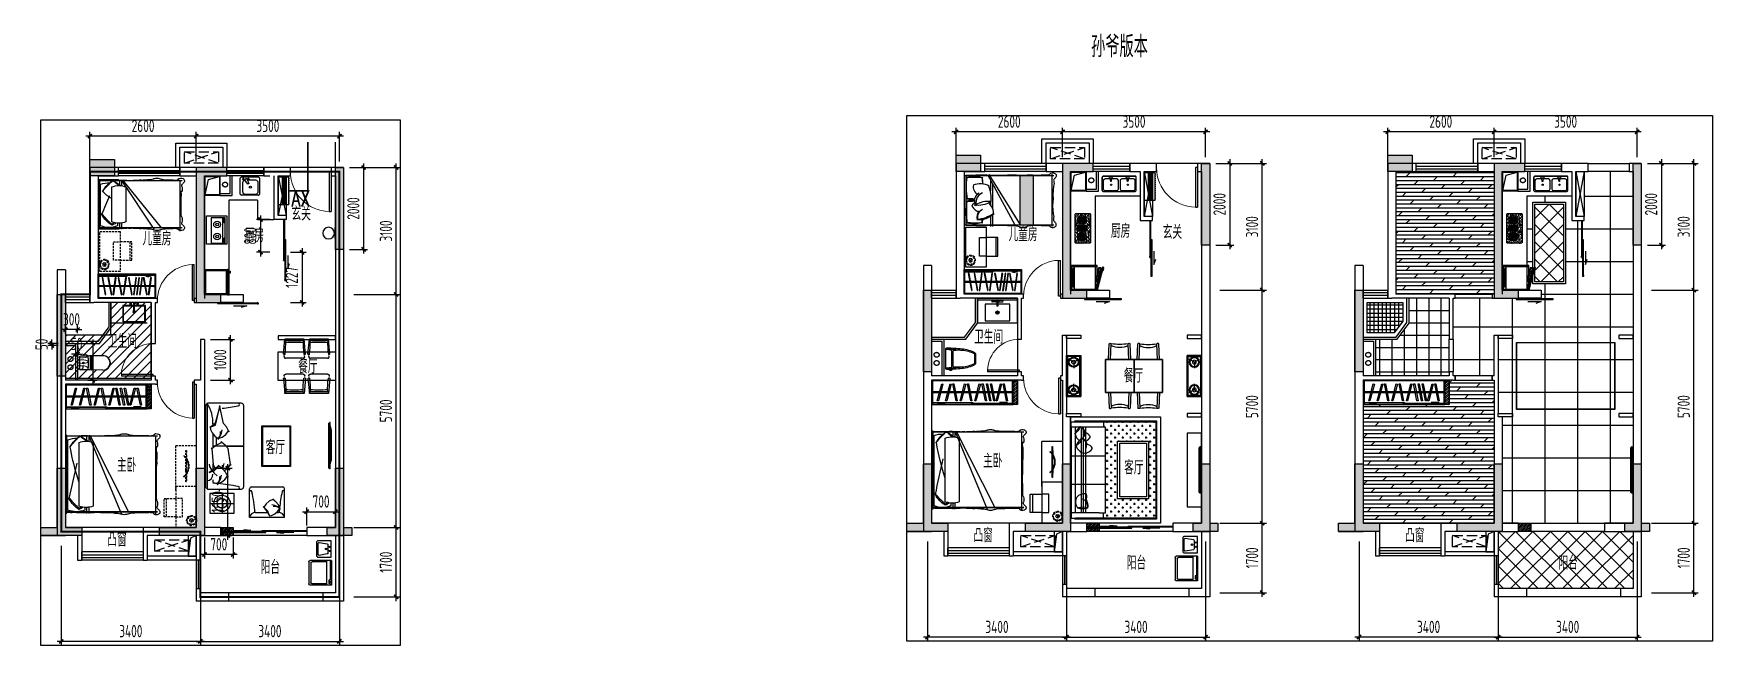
# Model space of a CAD drawing. Header units: millimetres. Extents: x -114775 to 228300, y -175499 to 108657.
# Drawn here: x -777 to 40264, y -2886 to 12078 of the extents above; entities that cross this region are included whole.
import ezdxf

# ---------------------------------------------------------------- set-up
doc = ezdxf.new("R2010")
doc.units = ezdxf.units.MM
doc.header["$LTSCALE"] = 1000
for name, pattern in [('1', [0.375, 0.25, -0.125]), ('CONTINOUS', [0]), ('DASH', [0.35, 0.25, -0.1]), ('PS', [3200, 1500, -200, 1500]), ('TRATTEGGIATA2', [0.375, 0.25, -0.125])]:
    doc.linetypes.add(name, pattern=pattern)
doc.layers.get('0').update_dxf_attribs({"linetype": 'CONTINUOUS'})
doc.layers.get('Defpoints').update_dxf_attribs({"color": 6, "linetype": 'CONTINUOUS'})
for name, color, linetype in [('!PboFF-Lamps', 9, 'CONTINUOUS'), ('0p-洞填充', 1, 'CONTINUOUS'), ('_弱电导线层', 4, 'CONTINUOUS'), ('_弱电设备层', 6, 'CONTINUOUS'), ('_强电导线层', 3, 'CONTINUOUS'), ('_电气辅助层', 5, 'CONTINUOUS'), ('A-area', 23, 'CONTINUOUS'), ('A-FUR', 8, 'CONTINUOUS'), ('A-Lvtry', 5, 'CONTINUOUS'), ('A-Lvtry（卫生间）', 5, 'CONTINUOUS'), ('A-Lvtry（厨房）', 5, 'CONTINOUS'), ('A-洞口', 105, 'CONTINUOUS'), ('A-烟气道', 105, 'CONTINUOUS'), ('A-看线', 105, 'CONTINUOUS'), ('A-空调室外机', 5, 'DASH'), ('A-第三道尺寸线', 105, 'CONTINUOUS'), ('A-降板区域', 251, 'CONTINUOUS'), ('AE-FLOR', 151, 'CONTINUOUS'), ('DIM', 3, 'CONTINUOUS'), ('P-Furniture(活动家具)', 134, 'CONTINUOUS'), ('P-Plumbing-fix(洁具)', 134, 'CONTINUOUS'), ('PS', 6, 'PS'), ('PUB_HATCH', 8, 'CONTINUOUS'), ('PUB_TEXT', 7, 'CONTINUOUS'), ('WALL', 2, 'CONTINUOUS'), ('WINDOW', 4, 'CONTINUOUS'), ('剪力墙', 6, 'CONTINUOUS'), ('商业', 2, 'CONTINUOUS'), ('家具', 8, 'CONTINUOUS'), ('户型标示', 7, 'CONTINUOUS'), ('栏杆', 142, 'CONTINUOUS'), ('门', 9, 'CONTINUOUS')]:
    doc.layers.add(name, color=color, linetype=linetype)
doc.styles.add('_TCH_DIM_T3', font='SIMPLEX.shx', dxfattribs={"width": 0.705882, "bigfont": 'GBCBIG.shx'})
doc.styles.get("Standard").update_dxf_attribs({"font": 'tssdeng.shx', "bigfont": 'tssdchn.shx'})
doc.styles.add('Z1', font='romans1.shx', dxfattribs={"width": 0.7, "height": 521.964445, "bigfont": 'hztxt.shx'})
doc.styles.add('ZZ', font='tssdeng.shx', dxfattribs={"width": 0.7, "bigfont": 'tssdchn.shx'})
doc.styles.add('黑体', font='simhei.ttf')
doc.dimstyles.new('_TCH_ARCH&&100', dxfattribs={"dimtxt": 297.5, "dimasz": 100, "dimexe": 250, "dimexo": 300, "dimgap": 100, "dimtad": 1, "dimdec": 0, "dimzin": 0, "dimdsep": 46, "dimtxsty": '_TCH_DIM_T3', "dimblk": 'ARCHTICK', "dimcen": 0.09, "dimclrt": 7, "dimazin": 2, "dimtfac": 1, "dimtdec": 0, "dimtix": 1, "dimtmove": 2, "dimatfit": 3, "dimfxl": 0, "dimtolj": 1, "dimtzin": 0, "dimarcsym": 0})
doc.dimstyles.new('TSSD_100_100', dxfattribs={"dimtxt": 300, "dimasz": 100, "dimexe": 100, "dimexo": 250, "dimgap": 100, "dimtad": 1, "dimdec": 0, "dimzin": 0, "dimdsep": 46, "dimtxsty": 'ZZ', "dimblk": 'ARCHTICK', "dimcen": 0, "dimdle": 100, "dimclrd": 256, "dimclrt": 7, "dimadec": 0, "dimazin": 0, "dimtfac": 1, "dimtdec": 0, "dimtix": 1, "dimtmove": 2, "dimatfit": 3, "dimfxl": 0, "dimtolj": 1, "dimtzin": 0, "dimarcsym": 0})
pattern_1 = [(45, (-2408135.977, -1062799.34), (-22.4506403, 22.4506403), [])]
pattern_2 = [(45, (-2386962.082, -1062695.172), (-22.4506403, 22.4506403), [])]
pattern_3 = [(45, (-2376410.648, -1062695.172), (-22.4506403, 22.4506403), [])]

msp = doc.modelspace()

# ---------------------------------------------------------------- texts
at = {"layer": '_强电导线层', "style": 'Z1', "width": 0.7}
msp.add_text('AX', height=400.06, dxfattribs=at).set_placement((5529.3, 7848.3))
at = {"layer": 'PUB_TEXT', "style": 'ZZ', "width": 0.7}
msp.add_text('孙爷版本', height=521.96, dxfattribs=at).set_placement((25074.6, 11500.8))
at = {"layer": 'PUB_TEXT', "width": 0.7}
for s, p in [('玄关', (5528.2, 7504.2)), ('厨房', (25560.2, 7080.2)), ('玄关', (26826.4, 7055.5)), ('儿童房', (1884.1, 6896)), ('厨房', (4386.3, 6976)), ('儿童房', (23058, 7000.2)), ('卫生间', (22215.3, 4490)), ('餐厅', (5691.5, 3765.1)), ('餐厅', (25872.6, 3542.2)), ('客厅', (4896.2, 1792)), ('主卧', (1261.6, 1354.6)), ('主卧', (22435.5, 1458.7)), ('客厅', (25883.8, 1296.4)), ('凸窗', (22200, -363.3)), ('凸窗', (32751.4, -363.3)), ('凸窗', (1026.1, -467.4)), ('阳台', (4775.5, -1140.7)), ('阳台', (25949.3, -1036.6)), ('阳台', (36500.8, -1036.6))]:
    msp.add_text(s, height=337.59, dxfattribs=at).set_placement(p)

# ---------------------------------------------------------------- blocks, each defined once
blk = doc.blocks.new('u5g')
at = {"color": 8, "linetype": 'DASH', "ltscale": 20}
for p, q in [((28966, -300), (28976, -300)), ((28966, -350), (28976, -350)), ((28976, -300), (28976, -350)), ((30641, -313), (28976, -313)), ((30641, -338), (28976, -338)), ((30651, -300), (30641, -300)), ((30641, -300), (30641, -350)), ((30651, -350), (30641, -350))]:
    blk.add_line(p, q, dxfattribs=at)
at = {"color": 8, "ltscale": 20}
for p, q in [((29071, -623), (29236, -623)), ((29236, -623), (29141, -642)), ((29141, -642), (29141, -623)), ((30381, -595), (30476, -576)), ((30546, -595), (30381, -595)), ((30476, -576), (30476, -595))]:
    blk.add_line(p, q, dxfattribs=at)
at = {"linetype": 'DASH', "ltscale": 20}
for points in [[(30671, 0), (28946, 0), (28946, -650), (30671, -650)], [(28966, -595), (29819, -595), (29819, -615), (28966, -615)], [(29799, -615), (30651, -615), (30651, -635), (29799, -635)]]:
    blk.add_lwpolyline(points, close=True, dxfattribs=at)
blk.add_lwpolyline([(30651, -650), (30651, -20), (28966, -20), (28966, -650)], dxfattribs=at)
at = {"color": 8, "linetype": 'DASH', "ltscale": 20}
for points in [[(29067, -548), (29160, -100), (29183, -105), (29090, -552)], [(29243, -548), (29337, -100), (29360, -105), (29266, -552)], [(29465, -554), (29394, -102), (29417, -98), (29488, -550)], [(29551, -548), (29644, -100), (29667, -105), (29574, -552)], [(29774, -554), (29703, -102), (29726, -98), (29797, -550)], [(29860, -548), (29953, -100), (29976, -105), (29883, -552)], [(30081, -554), (30010, -102), (30033, -98), (30104, -550)], [(30174, -554), (30103, -102), (30127, -98), (30197, -550)], [(30260, -554), (30189, -102), (30212, -98), (30283, -550)], [(30306, -548), (30400, -100), (30423, -105), (30329, -552)], [(30527, -554), (30456, -102), (30480, -98), (30550, -550)]]:
    blk.add_lwpolyline(points, close=True, dxfattribs=at)
blk = doc.blocks.new('QWER34324')
at = {"layer": 'A-FUR'}
for p, q in [((-500, 0), (0, 0)), ((-40, -1200), (-40, 0)), ((-40, 0), (0, 0)), ((0, 0), (0, -1200)), ((-40, -12), (-2054, -12)), ((-40, -12), (-2054, -12)), ((-2000, -12), (-2000, -1251)), ((-608, -12), (-1552, -1182)), ((-575, -12), (-1364, -1208)), ((-678, -173), (-678, -1028)), ((-571, -12), (-571, -144)), ((-520, -12), (-520, -135)), ((-336, -1028), (-336, -173)), ((-63, -1126), (-63, -109)), ((-40, -1162), (-2054, -1162)), ((-40, -1165), (-2054, -1165)), ((-571, -1041), (-571, -1208)), ((-520, -1050), (-520, -1208)), ((0, -1200), (-500, -1200)), ((-473, -1061), (-473, -1126)), ((0, -1200), (-40, -1200))]:
    blk.add_line(p, q, dxfattribs=at)
for centre, radius, start, end in [((-2051, -24), 61.8, 114.6552, 197.0582), ((-2025, -61), 106, 45.7841, 118.7213), ((-1951, -1), 16, 93.3957, 183.4418), ((-1636, 205), 209, 267.1562, 297.4576), ((-1447, -169), 210, 87.9632, 116.1276), ((-1431, -151), 192, 63.047, 92.6492), ((-1226, 355), 355, 250.6064, 272.328), ((-1221, -2275), 2276, 85.9688, 89.7495), ((-1983, 14), 138, 203.7061, 231.956), ((-2098, -140), 53.6, 340.2311, 55.8644), ((-1820, -219), 236, 164.9987, 197.1808), ((-2003, -298), 43.4, 129.0734, 167.946), ((-1220, -371), 813, 176.6723, 181.7242), ((-2962, -320), 934, 354.9526, 3.4165), ((-3004, -350), 973, 356.9587, 1.5759), ((-9950, -650), 7922, 358.6733, 1.8401), ((-1966, -1217), 1215, 83.9678, 90.0408), ((-1770, 1150), 1160, 266.6495, 276.12), ((-909, 1295), 1309, 263.3302, 272.3581), ((-778, -1524), 1513, 87.0776, 92.9224), ((-656, 791), 806, 266.782, 275.5915), ((-507, -588), 449, 67.6212, 112.3788), ((-481, -586), 584, 86.0367, 99.5331), ((-58, -703), 749, 113.8347, 131.4622), ((532, -1280), 1549, 124.5749, 131.8881), ((-775, -21402), 21401, 88.4924, 89.1043), ((-1547, -1387), 1811, 37.3131, 49.4206), ((-690, -564), 638, 26.4088, 59.0003), ((-605, 111), 625, 295.48, 321.1501), ((-268, -607), 539, 67.6212, 92.1024), ((-7673, -3674), 8088, 20.4586, 24.0484), ((-160, -2948), 2940, 87.6616, 91.0116), ((-1524, 283), 1811, 309.9646, 322.6869), ((-2051, -1173), 61.8, 162.9418, 245.3448), ((-1983, -1211), 138, 128.044, 156.2939), ((-2025, -1136), 106, 241.2787, 314.2159), ((-2098, -1057), 53.6, 304.1356, 19.7689), ((-1820, -978), 236, 162.8192, 195.0013), ((-2329, -812), 300, 341.3052, 356.0421), ((-1966, 20), 1215, 269.9592, 276.0322), ((-1951, -1196), 16, 176.5582, 266.6043), ((-1770, -2347), 1160, 83.88, 93.3505), ((-1636, -1402), 209, 62.5424, 92.8438), ((-1447, -1028), 210, 243.8724, 272.0368), ((-1431, -1046), 192, 267.3508, 296.953), ((-1226, -1552), 355, 87.672, 109.3936), ((-1221, 1078), 2276, 270.2505, 274.0312), ((-909, -2492), 1309, 87.6419, 96.6698), ((-778, 327), 1513, 267.0776, 272.9224), ((-656, -1988), 806, 84.4085, 93.218), ((-507, -613), 449, 247.6212, 292.3788), ((-481, -611), 584, 260.4669, 273.9633), ((-268, -627), 539, 247.6212, 292.3788), ((-775, 20205), 21401, 270.8957, 271.5076), ((-35, -425), 749, 237.4638, 246.1653), ((555, 176), 1549, 231.6372, 235.4251), ((-667, -564), 638, 300.9997, 333.5912), ((-160, 1751), 2940, 268.9884, 272.3384)]:
    blk.add_arc(centre, radius, start, end, dxfattribs=at)
blk = doc.blocks.new('A$C40FB7DD8')
at = {"layer": 'A-FUR'}
for p, q in [((41, 2879), (0, 2829)), ((41, 2879), (41, 780)), ((878, 2880), (48, 2880)), ((878, 2880), (48, 2880)), ((0, 2829), (0, 830)), ((928, 2830), (928, 830)), ((928, 2830), (928, 830)), ((178, 2380), (178, 2340)), ((178, 2380), (178, 2340)), ((178, 2136), (178, 1789)), ((178, 2136), (178, 1789)), ((258, 2053), (258, 1846)), ((258, 2053), (258, 1846)), ((928, 1830), (178, 1830)), ((178, 1830), (235, 1830)), ((928, 1830), (178, 1830)), ((178, 1830), (235, 1830)), ((508, 1830), (928, 1830)), ((508, 1830), (928, 1830)), ((178, 1397), (178, 1247)), ((178, 1397), (178, 1247)), ((48, 780), (0, 830)), ((178, 1006), (178, 945)), ((178, 1006), (178, 945)), ((1121, 835), (1886, 835)), ((48, 780), (878, 780)), ((48, 780), (878, 780)), ((103, 430), (703, 430)), ((403, 670), (403, 190)), ((403, 670), (403, 190)), ((1076, 88), (1076, 790)), ((1931, 88), (1931, 790)), ((1931, 88), (1077, 82)), ((1224, 205), (1511, 205)), ((1728, 205), (1782, 205))]:
    blk.add_line(p, q, dxfattribs=at)
for points in [[(109, 2296), (240, 2344), (347, 2798), (229, 2372), (109, 2296)], [(109, 2296), (240, 2344), (347, 2798), (229, 2372), (109, 2296)], [(347, 2798), (336, 2818)], [(347, 2798), (336, 2818)], [(347, 2798), (352, 2821)], [(347, 2798), (352, 2821)], [(559, 2203), (508, 2301), (436, 2384), (347, 2798)], [(559, 2203), (508, 2301), (436, 2384), (347, 2798)], [(109, 2296), (117, 2242), (163, 2154), (227, 2077), (306, 2015)], [(109, 2296), (117, 2242), (163, 2154), (227, 2077), (306, 2015)], [(306, 2015), (358, 2077), (392, 2150), (406, 2229)], [(306, 2015), (358, 2077), (392, 2150), (406, 2229)], [(306, 2015), (406, 2054), (493, 2118), (559, 2203), (577, 2190)], [(306, 2015), (406, 2054), (493, 2118), (559, 2203), (577, 2190)], [(306, 2015), (347, 2066), (368, 2128), (367, 2193)], [(306, 2015), (347, 2066), (368, 2128), (367, 2193)], [(559, 2203), (565, 2181)], [(559, 2203), (565, 2181)], [(157, 1772), (134, 1775)], [(157, 1772), (134, 1775)], [(157, 1772), (141, 1789)], [(157, 1772), (141, 1789)], [(157, 1772), (186, 1370), (234, 1283)], [(157, 1772), (186, 1370), (234, 1283)], [(306, 2015), (312, 1992)], [(306, 2015), (325, 2002)], [(306, 2015), (312, 1992)], [(306, 2015), (325, 2002)], [(394, 1923), (384, 1943)], [(394, 1923), (384, 1943)], [(606, 1379), (556, 1776), (483, 1859), (394, 1923)], [(606, 1379), (556, 1776), (483, 1859), (394, 1923)], [(88, 1390), (96, 1336), (143, 1248), (207, 1171), (286, 1109)], [(88, 1390), (96, 1336), (143, 1248), (207, 1171), (286, 1109)], [(88, 1190), (220, 1238), (326, 1342), (208, 1266), (88, 1190)], [(88, 1190), (220, 1238), (326, 1342), (208, 1266), (88, 1190)], [(326, 1342), (315, 1362)], [(326, 1342), (315, 1362)], [(326, 1342), (332, 1365)], [(326, 1342), (332, 1365)], [(538, 1097), (488, 1195), (416, 1278), (326, 1342)], [(538, 1097), (488, 1195), (416, 1278), (326, 1342)], [(411, 1282), (415, 1369)], [(411, 1282), (415, 1369)], [(419, 1275), (454, 1405)], [(419, 1275), (454, 1405)], [(459, 1232), (543, 1296), (606, 1379)], [(459, 1232), (543, 1296), (606, 1379)], [(606, 1379), (625, 1365)], [(606, 1379), (612, 1356)], [(606, 1379), (625, 1365)], [(606, 1379), (612, 1356)], [(286, 909), (338, 971), (372, 1044), (386, 1123)], [(286, 909), (338, 971), (372, 1044), (386, 1123)], [(286, 909), (386, 948), (472, 1012), (538, 1097), (557, 1084)], [(286, 909), (386, 948), (472, 1012), (538, 1097), (557, 1084)], [(286, 909), (326, 960), (347, 1022), (347, 1087)], [(286, 909), (326, 960), (347, 1022), (347, 1087)], [(286, 909), (292, 886)], [(286, 909), (305, 896)], [(286, 909), (292, 886)], [(286, 909), (305, 896)], [(538, 1097), (545, 1075)], [(538, 1097), (545, 1075)], [(336, 780), (336, 730)], [(1646, 529), (1557, 484), (1483, 419), (1426, 338)], [(1815, 302), (1780, 392), (1722, 470), (1646, 529), (1657, 546)], [(1646, 529), (1666, 535)], [(1426, 338), (1405, 343)], [(1426, 338), (1407, 328)], [(1562, 124), (1519, 243), (1426, 338), (1494, 232), (1562, 124)], [(1562, 124), (1611, 131), (1690, 174), (1759, 231), (1815, 302)], [(1815, 302), (1759, 349), (1694, 379), (1623, 392)], [(1815, 302), (1769, 339), (1713, 357), (1655, 357)], [(1815, 302), (1827, 319)], [(1815, 302), (1836, 308)]]:
    blk.add_lwpolyline(points, dxfattribs=at)
for points in [[(2077, 1330), (1377, 1330), (1377, 2330), (2077, 2330)], [(2057, 1350), (1397, 1350), (1397, 2310), (2057, 2310)], [(103, 190), (703, 190), (703, 670), (103, 670)], [(103, 190), (703, 190), (703, 670), (103, 670)]]:
    blk.add_lwpolyline(points, close=True, dxfattribs=at)
for radius in [200, 200, 120, 120]:
    blk.add_circle((403, 430), radius, dxfattribs=at)
for centre, radius, start, end in [((-691, 2409), 870, 357.129, 32.6893), ((-691, 2409), 870, 357.129, 32.6893), ((796, 2848), 32, 272.8767, 87.1233), ((796, 2848), 32, 272.8767, 87.1233), ((878, 2830), 50, 0, 90), ((878, 2830), 50, 0, 90), ((-80, 7199), 4469, 276.2284, 281.3225), ((-80, 7199), 4469, 276.2284, 281.3225), ((18, 4838), 2463, 273.7377, 275.4374), ((18, 4838), 2463, 273.7377, 275.4374), ((893, 879), 1157, 115.5423, 129.5101), ((893, 879), 1157, 115.5423, 129.5101), ((21, 1138), 158, 277.538, 2.7136), ((21, 1138), 158, 277.538, 2.7136), ((-20, -2497), 3429, 85.0947, 86.691), ((-20, -2497), 3429, 85.0947, 86.691), ((-55, -3292), 4223, 78.3483, 85.1217), ((-55, -3292), 4223, 78.3483, 85.1217), ((796, 812), 32, 272.8767, 87.1233), ((796, 812), 32, 272.8767, 87.1233), ((878, 830), 50, 270, 0), ((878, 830), 50, 270, 0), ((1121, 790), 45, 90, 180), ((1121, 790), 45, 90, 180), ((1886, 790), 45, 0, 90), ((1105, 716), 28.8, 2.8767, 177.1233), ((1105, 716), 28.8, 2.8767, 177.1233), ((-2199, -9), 3411, 3.5908, 12.301), ((-2199, -9), 3411, 3.5908, 12.301), ((4881, 27), 3086, 167.0601, 174.5777), ((1902, 716), 28.8, 2.8767, 177.1233), ((1218, 63), 142, 87.2864, 172.462), ((1789, 63), 142, 7.538, 92.7136), ((4881, 27), 3086, 175.0947, 176.691)]:
    blk.add_arc(centre, radius, start, end, dxfattribs=at)
blk = doc.blocks.new('chair4')
at = {"linetype": 'DASH', "ltscale": 200}
for p, q in [((-470, 211), (-470, -211)), ((-426, 250), (-410, 249)), ((-426, -250), (-410, -249))]:
    blk.add_line(p, q, dxfattribs=at)
at = {"ltscale": 20}
for p, q in [((-389, 247), (-372, 245)), ((-365, 269), (0, 234)), ((-40, 214), (-40, -214)), ((0, 234), (0, -234)), ((-389, -247), (-372, -245)), ((-365, -269), (0, -234))]:
    blk.add_line(p, q, dxfattribs=at)
at = {"linetype": 'DASH', "ltscale": 200, "extrusion": (0, 0, -1)}
for centre, start_param, end_param in [((-430, 211), 3.926991, 5.586837), ((-430, -211), 2.267145, 3.926991)]:
    blk.add_ellipse(centre, major_axis=(28.3, 28.3), ratio=1, start_param=start_param, end_param=end_param, dxfattribs=at)
at = {"ltscale": 20, "extrusion": (0, 0, -1)}
for centre, major_axis, ratio, start_param, end_param in [((-366, 237), (5.66, -5.66), 1, 0.914477, 2.702691), ((-440, 264), (50.3, 50.3), 1, 0.774487, 1.131895), ((-365, 265), (2.83, 2.83), 1, 3.91608, 5.586837), ((-125, 1886), (-1792, 85), 0.932857, 4.621064, 4.803714), ((-2033, -2), (-3, 2384), 0.819086, 1.481782, 1.659811), ((-6, 198), (26.3, 26.3), 1, 4.375488, 5.671939), ((-366, -237), (5.66, 5.66), 1, 3.580494, 5.368708), ((-440, -264), (50.3, -50.3), 1, -1.131895, -0.774487), ((-365, -265), (2.83, -2.83), 1, 0.696349, 2.367105), ((-125, -1886), (1792, 85), 0.932857, 4.621064, 4.803714), ((-6, -198), (26.3, 26.3), 1, 2.182042, 3.478494)]:
    blk.add_ellipse(centre, major_axis=major_axis, ratio=ratio, start_param=start_param, end_param=end_param, dxfattribs=at)
blk = doc.blocks.new('canzhuo01')
blk.add_lwpolyline([(36957, 174333), (38357, 174333), (38357, 175033), (36957, 175033)], close=True)
at = {"extrusion": (0, 0, -1), "xscale": -1, "zscale": -1, "rotation": 270}
for p in [(-37357, 175347), (-37957, 175347)]:
    blk.add_blockref('chair4', p, dxfattribs=at)
at = {"xscale": -1, "rotation": 90}
for p in [(37357, 174019), (37957, 174019)]:
    blk.add_blockref('chair4', p, dxfattribs=at)
blk = doc.blocks.new('床-次')
for p, q in [((-40, 738), (-2254, 738, 0)), ((-40, 738), (-2254, 738, 0)), ((-2200, 738, 0), (-2200, -1201, 0)), ((-608, 738), (-1552, -1132, 0)), ((-575, 738), (-1364, -1158, 0)), ((-678, 577), (-678, -978, 0)), ((-571, 738), (-571, 606)), ((-520, 738), (-520, 615)), ((-336, -978, 0), (-336, 577)), ((-63, -1076, 0), (-63, 641)), ((-40, -1150, 0), (-40, 750)), ((-40, 750), (0, 750)), ((0, 750), (0, -1150, 0)), ((-40, -1112, 0), (-2254, -1112, 0)), ((-40, -1115, 0), (-2254, -1115, 0)), ((-571, -991, 0), (-571, -1158, 0)), ((-520, -1000, 0), (-520, -1158, 0)), ((-473, -1011, 0), (-473, -1076, 0)), ((0, -1150, 0), (-40, -1150, 0)), ((0, -1150, 0), (0, -1150, 0))]:
    blk.add_line(p, q)
for centre, radius, start, end in [((-2251, 726, 0), 61.8, 114.6552, 197.0582), ((-2183, 764, 0), 138, 203.7061, 231.956), ((-2225, 689, 0), 106, 45.7841, 118.7213), ((-2298, 610, 0), 53.6, 340.2311, 55.8644), ((-2020, 531, 0), 236, 164.9987, 197.1808), ((-2203, 452, 0), 43.4, 129.0734, 167.946), ((-3162, 430, 0), 934, 354.9526, 3.4165), ((-2151, 749, 0), 16, 93.3957, 183.4418), ((-2166, -467, 0), 1215, 83.9678, 90.0408), ((-1899, 5580, 0), 4841, 268.3597, 272.9952), ((-1636, 955), 209, 267.1562, 297.4576), ((-1447, 581), 210, 87.9632, 116.1276), ((-1431, 599), 192, 63.047, 92.6492), ((-1226, 1105), 355, 250.6064, 272.328), ((-1221, -1525), 2276, 85.9688, 89.7495), ((-909, 2045), 1309, 263.3302, 272.3581), ((-778, -774), 1513, 87.0776, 92.9224), ((-656, 1541), 806, 266.782, 275.5915), ((-507, 162), 449, 67.6212, 112.3788), ((-481, 164), 584, 86.0367, 99.5331), ((-58, 47), 749, 113.8347, 131.4622), ((532, -530), 1549, 124.5749, 131.8881), ((-775, -20652), 21401, 88.4924, 89.1043), ((-1547, -637), 1811, 37.3131, 49.4206), ((-690, 186), 638, 26.4088, 59.0003), ((-6496, 1599, 0), 6477, 341.995, 349.9541), ((-268, 143), 539, 67.6212, 92.1024), ((-160, -2198), 2940, 87.6616, 91.0116), ((5543, 272, 0), 7776, 179.4426, 181.0757), ((-1420, 79, 0), 813, 176.6723, 181.7242), ((-31235, -432, 0), 29007, 359.3067, 0.9616), ((-24545, -5741, 0), 24944, 11.4301, 13.4742), ((-2529, -762, 0), 300, 341.3052, 356.0421), ((-1524, 333, 0), 1811, 309.9646, 322.6869), ((-667, -514, 0), 638, 300.9997, 333.5912), ((-2251, -1123, 0), 61.8, 162.9418, 245.3448), ((-2183, -1161, 0), 138, 128.044, 156.2939), ((-2225, -1086, 0), 106, 241.2787, 314.2159), ((-2298, -1007, 0), 53.6, 304.1356, 19.7689), ((-2020, -928, 0), 236, 162.8192, 195.0013), ((-2166, 70, 0), 1215, 269.9592, 276.0322), ((-2151, -1146, 0), 16, 176.5582, 266.6043), ((-1899, -5977, 0), 4841, 87.0048, 91.6403), ((-1636, -1352, 0), 209, 62.5424, 92.8438), ((-1447, -978, 0), 210, 243.8724, 272.0368), ((-1431, -996, 0), 192, 267.3508, 296.953), ((-1226, -1502, 0), 355, 87.672, 109.3936), ((-1221, 1128, 0), 2276, 270.2505, 274.0312), ((-909, -2442, 0), 1309, 87.6419, 96.6698), ((-778, 377, 0), 1513, 267.0776, 272.9224), ((-656, -1938, 0), 806, 84.4085, 93.218), ((-507, -563, 0), 449, 247.6212, 292.3788), ((-481, -561, 0), 584, 260.4669, 273.9633), ((-268, -577, 0), 539, 247.6212, 292.3788), ((-775, 20255, 0), 21401, 270.8957, 271.5076), ((-35, -375, 0), 749, 237.4638, 246.1653), ((555, 226, 0), 1549, 231.6372, 235.4251), ((-160, 1801, 0), 2940, 268.9884, 272.3384)]:
    blk.add_arc(centre, radius, start, end)
blk = doc.blocks.new('A$C2EEA3612')
at = {"linetype": 'Continuous'}
for p, q in [((-180, 570), (-173, 300)), ((-175, 570), (-168, 300)), ((175, 570), (168, 300)), ((180, 570), (173, 300)), ((-173, 300), (-171, 240)), ((-172, 255), (172, 255)), ((-171, 240), (-169, 187)), ((-169, 187), (-166, 19)), ((-163, 295), (163, 295)), ((-163, 290), (163, 290)), ((-146, 0), (146, 0)), ((169, 187), (166, 19)), ((171, 240), (169, 187)), ((173, 300), (171, 240))]:
    blk.add_line(p, q, dxfattribs=at)
for radius in [20, 15]:
    blk.add_circle((0, 90), radius, dxfattribs=at)
for centre, radius, start, end in [((0, 570), 180, 0, 180), ((0, 570), 175, 0, 180), ((-163, 300), 10, 181.7534, 270), ((-149, 187), 20, 99.8557, 181.7534), ((-163, 300), 5, 181.7534, 270), ((-146, 20), 20, 181.7534, 270), ((0, -673), 893, 80.1443, 99.8557), ((146, 20), 20, 270, 358.2466), ((149, 187), 20, 358.2466, 80.1443), ((163, 300), 5, 270, 358.2466), ((163, 300), 10, 270, 358.2466)]:
    blk.add_arc(centre, radius, start, end, dxfattribs=at)
blk = doc.blocks.new('g3wr')
at = {"color": 251}
blk.add_wipeout([(92376, 176270), (92376, 176416), (92376, 176562), (92382, 176575), (92396, 176582), (92459, 176583), (92576, 176581), (92666, 176589), (92736, 176588), (92946, 176596), (92946, 176591), (93057, 176558), (93057, 176558), (93126, 176416), (93076, 176298), (92946, 176236), (92831, 176244), (92676, 176243), (92576, 176251), (92396, 176250)], dxfattribs=at)
at = {"xscale": -1, "rotation": 270}
blk.add_blockref('A$C2EEA3612', (92376, 176416), dxfattribs=at)
blk = doc.blocks.new('ktswaj')
at = {"linetype": 'DASH'}
blk.add_lwpolyline([(15990, 179083), (15990, 178253), (16268, 178253), (16268, 179083)], close=True, dxfattribs=at)
for points in [[(15990, 179083), (16268, 178253)], [(15990, 178253), (16268, 179083)]]:
    blk.add_lwpolyline(points, dxfattribs=at)
blk = doc.blocks.new('zt1')
at = {"layer": 'A-Lvtry', "linetype": 'Continuous'}
for p, q in [((-700, 0), (0, 0)), ((-700, -500), (-700, 0)), ((0, 0), (0, -500)), ((0, -500), (-700, -500))]:
    blk.add_line(p, q, dxfattribs=at)
at = {"layer": 'A-Lvtry'}
for p, q in [((-673, -113), (-673, -456)), ((-51, -113), (-673, -113)), ((-673, -400), (-51, -400)), ((-51, -456), (-51, -113)), ((-673, -456), (-51, -456)), ((-641, -422), (-641, -434)), ((-566, -432), (-630, -432)), ((-630, -432), (-630, -448)), ((-630, -448), (-566, -448)), ((-566, -448), (-566, -432)), ((-549, -423), (-549, -434)), ((-168, -422), (-168, -434)), ((-157, -432), (-157, -448)), ((-93, -432), (-157, -432)), ((-157, -448), (-93, -448)), ((-93, -448), (-93, -432)), ((-76, -423), (-76, -434))]:
    blk.add_line(p, q, dxfattribs=at)
for points in [[(-549, -423, 0.259034), (-551, -420, 0.076276), (-563, -415, 0.036515), (-576, -412, 0.026615), (-595, -411, 0.026615), (-614, -412, 0.036515), (-627, -415, 0.076276), (-639, -420, 0.259034), (-641, -423, 0.078462), (-641, -424, 0.056762)], [(-549, -434, 0.259034), (-551, -430, 0.076276), (-563, -425, 0.036515), (-576, -423, 0.026615), (-595, -422, 0.026615), (-614, -423, 0.036515), (-627, -425, 0.076276), (-639, -430, 0.259034), (-641, -434, 0.259034), (-639, -437, 0.056762), (-630, -441, 0.036515)], [(-566, -443, 0.008736), (-563, -442, 0.076276), (-551, -437, 0.259034), (-549, -434, 0.259034)], [(-76, -423, 0.259034), (-78, -420, 0.076276), (-90, -415, 0.036515), (-103, -412, 0.026615), (-122, -411, 0.026615), (-141, -412, 0.036515), (-154, -415, 0.076276), (-166, -420, 0.259034), (-168, -423, 0.078462), (-168, -424, 0.056762)], [(-76, -434, 0.259034), (-78, -430, 0.076276), (-90, -425, 0.036515), (-103, -423, 0.026615), (-122, -422, 0.026615), (-141, -423, 0.036515), (-154, -425, 0.076276), (-166, -430, 0.259034), (-168, -434, 0.259034), (-166, -437, 0.056762), (-157, -441, 0.036515)], [(-93, -443, 0.008736), (-90, -442, 0.076276), (-78, -437, 0.259034), (-76, -434, 0.259034)]]:
    blk.add_lwpolyline(points, format="xyb", dxfattribs=at)
at = {"layer": 'A-Lvtry', "linetype": 'Continuous'}
for centre, radius in [((-508, -259), 82.5), ((-508, -259), 31.6), ((-216, -259), 82.5), ((-216, -259), 31.6)]:
    blk.add_circle(centre, radius, dxfattribs=at)
at = {"layer": 'A-Lvtry', "width": 0.8, "flags": 9}
for tag in ['YSIZE', 'XSIZE']:
    blk.add_attdef(tag, (-350, 0), '', height=0.5, dxfattribs=at)
blk = doc.blocks.new('t4')
at = {"layer": 'A-Lvtry'}
for p, q in [((3876515, 2551820), (3876515, 2552229)), ((3876545, 2552260), (3876931, 2552260)), ((3876545, 2552145), (3876545, 2551880)), ((3876820, 2552206), (3876606, 2552206)), ((3876790, 2552072), (3876875, 2552142)), ((3876800, 2552055), (3876790, 2552072)), ((3876903, 2552093), (3876800, 2552055)), ((3876881, 2551880), (3876881, 2552085)), ((3876914, 2552122), (3876906, 2552136)), ((3876962, 2552229), (3876962, 2551820)), ((3876931, 2551789), (3876545, 2551789)), ((3876606, 2551820), (3876820, 2551820))]:
    blk.add_line(p, q, dxfattribs=at)
at = {"layer": 'A-Lvtry', "extrusion": (3.92285e-11, -1.08889e-08, 1)}
for centre, major_axis, start_param, end_param in [((3876545, 2552229), (-21.6, 21.6, 0), -0.785398, 0.785398), ((3876606, 2552145), (-43.1, 43.1, 0), -0.785398, 0.785398), ((3876713, 2552013), (18, 18, 0), 6.283185283897186, 12.56637059107677), ((3876820, 2552145), (43.1, 43.1, 0), 5.497787, 7.068583), ((3876888, 2552126), (14.4, 14.4, 0), 6.021386, 7.757331), ((3876911, 2552185), (-14.4, 14.4, 0), 4.712389, 10.995574), ((3876911, 2552063), (14.4, 14.4, 0), 6.283185283893945, 12.56637059107353), ((3876896, 2552112), (-14.4, 14.4, 0), 2.714645, 4.45059), ((3876931, 2552229), (-21.6, 21.6, 0), 3.926991, 5.497787), ((3876545, 2551820), (21.6, 21.6, 0), 2.356194, 3.926991), ((3876606, 2551880), (-43.1, 43.1, 0), 0.785398, 2.356194), ((3876820, 2551880), (-43.1, 43.1, 0), 2.356194, 3.926991), ((3876931, 2551820), (-21.6, 21.6, 0), 2.356194, 3.926991)]:
    blk.add_ellipse(centre, major_axis=major_axis, ratio=1, start_param=start_param, end_param=end_param, dxfattribs=at)
blk = doc.blocks.new('BX1')
at = {"layer": 'A-Lvtry'}
for p, q in [((-560, 8), (-608, 8)), ((-608, 8), (-608, -608)), ((-560, -608), (-560, 8)), ((0, 0), (-560, 0)), ((0, -600), (0, 0)), ((-560, 0), (-560, -600)), ((-24, -24), (-536, -24)), ((-536, -24), (-536, -576)), ((-24, -576), (-24, -24)), ((-631, -564), (-631, -520)), ((-631, -520), (-608, -520)), ((-608, -564), (-631, -564)), ((-608, -520), (-608, -564)), ((-608, -608), (-560, -608)), ((-560, -600), (0, -600)), ((-536, -576), (-24, -576))]:
    blk.add_line(p, q, dxfattribs=at)
blk = doc.blocks.new('A$C12CE3BE6')
at = {"ltscale": 10}
for p, q in [((220, 412), (160, 412)), ((160, 412), (160, 405)), ((180, 469), (200, 469)), ((180, 412), (180, 435)), ((182, 422), (182, 442)), ((197, 442), (182, 442)), ((197, 422), (182, 422)), ((184, 442), (184, 469)), ((187, 412), (187, 422)), ((193, 412), (193, 422)), ((195, 442), (195, 469)), ((197, 422), (197, 442)), ((200, 412), (200, 435)), ((220, 405), (220, 412)), ((285, 469), (265, 469)), ((265, 260), (265, 435)), ((285, 260), (285, 435)), ((330, 412), (390, 412)), ((330, 405), (330, 412)), ((370, 469), (350, 469)), ((350, 412), (350, 435)), ((352, 422), (352, 442)), ((352, 442), (367, 442)), ((352, 422), (367, 422)), ((354, 442), (354, 469)), ((357, 412), (357, 422)), ((363, 412), (363, 422)), ((365, 442), (365, 469)), ((367, 422), (367, 442)), ((370, 412), (370, 435)), ((390, 412), (390, 405)), ((220, 405), (160, 405)), ((330, 405), (390, 405))]:
    blk.add_line(p, q, dxfattribs=at)
for p, q in [((261, 236), (289, 264)), ((261, 264), (289, 236))]:
    blk.add_line(p, q)
for points in [[(200, 435), (200, 469), (215, 469), (215, 475), (165, 475), (165, 469), (180, 469), (180, 435)], [(285, 435), (285, 469), (300, 469), (300, 475), (250, 475), (250, 469), (265, 469), (265, 435)], [(370, 435), (370, 469), (385, 469), (385, 475), (335, 475), (335, 469), (350, 469), (350, 435)]]:
    blk.add_lwpolyline(points, dxfattribs=at)
for points in [[(0, 0), (0, 400), (550, 400), (550, 0)], [(10, 10), (10, 390), (540, 390), (540, 10)]]:
    blk.add_lwpolyline(points, close=True)
for centre in [(190, 409), (360, 409)]:
    blk.add_circle(centre, 3.5, dxfattribs=at)
for radius in [29.1, 20]:
    blk.add_circle((275, 250), radius)
blk.add_arc((275, 260), 10, 180, 0, dxfattribs=at)
blk = doc.blocks.new('32Y54')
at = {"linetype": 'DASH', "ltscale": 20}
for p, q in [((-6911, 151548), (-6911, 152683)), ((-6911, 151548), (-6911, 152683)), ((-6896, 152683), (-6911, 152683)), ((-6896, 151548), (-6896, 152683)), ((-6927, 151563), (-6927, 152666)), ((-6911, 152666), (-6927, 152666)), ((-6896, 152590), (-6869, 152491)), ((-6869, 152491), (-6869, 151747)), ((-6896, 151548), (-6911, 151548)), ((-6896, 151649), (-6869, 151747))]:
    blk.add_line(p, q, dxfattribs=at)
at = {"linetype": 'ByBlock', "ltscale": 20}
blk.add_line((-6911, 151563), (-6927, 151563), dxfattribs=at)
blk = doc.blocks.new('__附着_A10-SGT-95户型_TEN24QEP_设计区$0$A-Toilet-9')
for p, q in [((-300, 0), (-300, 520)), ((-270, 550), (270, 550)), ((-270, 120), (-270, 470)), ((-240, 500), (240, 500)), ((270, 120), (270, 470)), ((300, 0), (300, 520)), ((-300, 120), (300, 120)), ((-300, 30), (180, 30)), ((-300, 0), (300, 0)), ((180, 60), (260, 60)), ((180, 30), (180, 60)), ((260, 30), (260, 60)), ((260, 30), (300, 30))]:
    blk.add_line(p, q)
blk.add_circle((220, 30), 15)
for centre, start, end in [((-270, 520), 90, 180), ((-240, 470), 90, 180), ((240, 470), 0, 90), ((270, 520), 0, 90)]:
    blk.add_arc(centre, 30, start, end)
blk = doc.blocks.new('__附着_A10-SGT-95户型_TEN24QEP_设计区$0$A-Kitchen-9')
at = {"ltscale": 0.6}
blk.add_line((400, -320), (400, 0), dxfattribs=at)
blk.add_lwpolyline([(400, 0), (0, 0), (0, -320, 0.414214), (40, -360), (360, -360, 0.414214), (400, -320)], format="xyb", dxfattribs=at)
blk.add_lwpolyline([(400, 0), (0, 0), (0, -320, 0.414214), (40, -360), (360, -360, 0.414214), (400, -320)], format="xyb", dxfattribs=at)
blk.add_lwpolyline([(323, -97), (356, -297, -0.463455), (336, -320), (64, -320, -0.463455), (44, -297), (77, -97, -0.366629), (97, -80), (303, -80, -0.366629)], format="xyb", close=True, dxfattribs=at)
blk.add_lwpolyline([(323, -97), (356, -297, -0.463455), (336, -320), (64, -320, -0.463455), (44, -297), (77, -97, -0.366629), (97, -80), (303, -80, -0.366629)], format="xyb", close=True, dxfattribs=at)
for centre, radius in [((150, -40), 15), ((200, -130), 20), ((250, -40), 15)]:
    blk.add_circle(centre, radius, dxfattribs=at)
blk = doc.blocks.new('$DorLib2D$00000131')
at = {"color": 0, "linetype": 'Continuous'}
for p, q in [((0.15, 0.125), (0.232, 0.197)), ((0.232, 0.197), (0.232, 0.125)), ((-0.5, 0.125), (-0.5, 0)), ((0.019, 0.125), (-0.5, 0.125)), ((-0.5, 0), (0.019, 0)), ((-0.024, 0), (0.5, 0)), ((-0.024, -0.125), (-0.024, 0)), ((0.019, 0), (0.019, 0.125)), ((0.35, 0.125), (0.15, 0.125)), ((0.5, 0), (0.5, -0.125)), ((-0.35, -0.125), (-0.15, -0.125)), ((-0.232, -0.197), (-0.232, -0.125)), ((-0.15, -0.125), (-0.232, -0.197)), ((0.5, -0.125), (-0.024, -0.125))]:
    blk.add_line(p, q, dxfattribs=at)
blk = doc.blocks.new('$TCHSYS$WIN2D')
for p, q in [((-0.5, 0.5), (0.5, 0.5)), ((-0.5, 0.5), (-0.5, -0.5)), ((0.5, 0.5), (0.5, -0.5)), ((0.5, 0.167), (-0.5, 0.167)), ((0.5, -0.167), (-0.5, -0.167)), ((-0.5, -0.5), (0.5, -0.5))]:
    blk.add_line(p, q)
blk = doc.blocks.new('$DorLib2D$00000001')
for p, q in [((0.45, 0.975), (0.5, 0.975)), ((0.45, 0), (0.45, 0.975)), ((0.5, 0), (0.5, 0.975)), ((0.5, 0), (0.45, 0))]:
    blk.add_line(p, q)
at = {"lineweight": 13}
blk.add_arc((0.475, 0), 0.975, 91.4693, 180, dxfattribs=at)
blk = doc.blocks.new('A3ktsjw')
at = {"layer": '栏杆'}
for points in [[(-26114, 169535), (-26114, 170135), (-24864, 170135), (-24864, 169535)], [(-26014, 169535), (-26014, 170035), (-24964, 170035), (-24964, 169535)]]:
    blk.add_lwpolyline(points, dxfattribs=at)
at = {"layer": 'A-空调室外机', "extrusion": (0, 0, -1), "zscale": -1, "rotation": 90}
blk.add_blockref('ktswaj', (204157, 153656), dxfattribs=at)
blk = doc.blocks.new('家用多媒体布线箱')
at = {"layer": '_弱电设备层', "color": 14, "const_width": 100}
blk.add_lwpolyline([(-334, 138), (334, 138)], dxfattribs=at)
at = {"layer": '_弱电设备层'}
blk.add_lwpolyline([(-334, 264), (334, 264), (334, 0), (-334, 0)], close=True, dxfattribs=at)
at = {"layer": '_电气辅助层'}
for p in [(-334, 132), (-298, 264), (-298, 0), (-248, 264), (-248, 0), (-198, 264), (-198, 0), (-148, 264), (-148, 0), (-98, 264), (-98, 0), (-48, 264), (-48, 0), (2, 264), (2, 0), (52, 264), (52, 0), (102, 264), (102, 0), (152, 264), (152, 0), (202, 264), (202, 0), (252, 264), (252, 0), (302, 264), (302, 0), (334, 132)]:
    blk.add_point(p, dxfattribs=at)
blk = doc.blocks.new('可视对讲室内机')
at = {"layer": '_弱电设备层', "const_width": 50}
blk.add_lwpolyline([(-149, 0), (149, 0)], dxfattribs=at)
at = {"layer": '_弱电设备层'}
blk.add_circle((4, 174), 150, dxfattribs=at)
at = {"layer": '_电气辅助层'}
for p in [(-149, 0), (149, 0)]:
    blk.add_point(p, dxfattribs=at)
blk = doc.blocks.new('!pboFF-Reading lamp-H_W_L-T-01')
at = {"linetype": '1', "ltscale": 0.2}
blk.add_wipeout([(-79, -62), (-76, -65), (-74, -67), (-72, -69), (-70, -71), (-67, -74), (-66, -76), (-64, -77), (-54, -84), (-54, -84), (-40, -92), (-33, -94), (-25, -97), (-18, -98), (-9, -100), (0, -100), (7, -100), (18, -98), (27, -96), (35, -94), (43, -90), (51, -86), (58, -81), (69, -72), (75, -66), (79, -61), (86, -52), (93, -37), (96, -29), (97, -23), (100, -9), (100, 0), (100, 10), (98, 21), (95, 30), (92, 38), (89, 45), (79, 61), (69, 73), (61, 79), (51, 86), (37, 93), (28, 96), (17, 99), (10, 100), (-14, 99), (-21, 98), (-21, 98), (-33, 94), (-40, 91), (-49, 87), (-54, 84), (-63, 78), (-77, 64), (-83, 56), (-87, 49), (-91, 42), (-94, 33), (-98, 21), (-100, 7), (-100, 0), (-99, -12), (-98, -18), (-96, -27), (-94, -35), (-89, -45)], dxfattribs=at).dxf.layer = '家具'
at = {"layer": '!PboFF-Lamps'}
blk.add_circle((0, 0), 36.7, dxfattribs=at)
at = {"layer": '家具', "linetype": '1', "ltscale": 0.2}
for p, q in [((4, -8), (-62, 107)), ((4, 8), (-62, -107)), ((-9, 0), (123, 0))]:
    blk.add_line(p, q, dxfattribs=at)
at = {"layer": '家具', "const_width": 4.44}
for points in [[(-48, 83), (-61, 106)], [(95, 0), (122, 0)], [(-47, -82), (-61, -105)]]:
    blk.add_lwpolyline(points, dxfattribs=at)
at = {"layer": '家具', "linetype": '1', "ltscale": 0.2}
for radius in [100, 86.7]:
    blk.add_circle((0, 0), radius, dxfattribs=at)
blk = doc.blocks.new('_ArchTick')
at = {"color": 0, "linetype": 'ByBlock', "const_width": 0.4}
blk.add_lwpolyline([(-0.5, -0.5), (0.5, 0.5)], dxfattribs=at)
blk = doc.blocks.new('*D24')
at = {"layer": '0p-洞填充', "color": 0, "lineweight": -2}
for p, q in [((3400, -249), (3400, -762)), ((4100, -249), (4100, -762))]:
    blk.add_line(p, q, dxfattribs=at)
at = {"layer": '0p-洞填充', "lineweight": -2}
blk.add_line((4200, -662), (3300, -662), dxfattribs=at)
at = {"layer": 'Defpoints', "color": 0}
for p in [(3400, 1), (4100, 1), (3400, -662)]:
    blk.add_point(p, dxfattribs=at)
at = {"layer": '0p-洞填充', "lineweight": -2, "xscale": 100, "yscale": 100, "zscale": 100, "rotation": 180}
blk.add_blockref('_ArchTick', (3400, -662), dxfattribs=at)
at = {"layer": '0p-洞填充', "lineweight": -2, "xscale": 100, "yscale": 100, "zscale": 100}
blk.add_blockref('_ArchTick', (4100, -662), dxfattribs=at)
at = {"layer": '0p-洞填充', "color": 7, "insert": (3750, -412), "char_height": 300, "attachment_point": 5, "style": 'ZZ'}
blk.add_mtext('\\A1;700', dxfattribs=at)
blk = doc.blocks.new('*D25')
at = {"layer": '0p-洞填充', "color": 0, "lineweight": -2}
for p, q in [((5900, 50), (5900, 484)), ((6600, 50), (6600, 484))]:
    blk.add_line(p, q, dxfattribs=at)
at = {"layer": '0p-洞填充', "lineweight": -2}
blk.add_line((5800, 384), (6700, 384), dxfattribs=at)
at = {"layer": 'Defpoints', "color": 0}
for p in [(6600, 384), (5900, -200), (6600, -200)]:
    blk.add_point(p, dxfattribs=at)
at = {"layer": '0p-洞填充', "lineweight": -2, "xscale": 100, "yscale": 100, "zscale": 100, "rotation": 180}
blk.add_blockref('_ArchTick', (5900, 384), dxfattribs=at)
at = {"layer": '0p-洞填充', "lineweight": -2, "xscale": 100, "yscale": 100, "zscale": 100}
blk.add_blockref('_ArchTick', (6600, 384), dxfattribs=at)
at = {"layer": '0p-洞填充', "color": 7, "insert": (6250, 634), "char_height": 300, "attachment_point": 5, "style": 'ZZ'}
blk.add_mtext('\\A1;700', dxfattribs=at)
blk = doc.blocks.new('*D26')
at = {"layer": 'Defpoints', "color": 0}
for p in [(3400, 1450), (3974, 1450), (3400, -200)]:
    blk.add_point(p, dxfattribs=at)
at = {"layer": 'DIM', "color": 0, "lineweight": -2}
for p, q in [((3650, 1450), (4074, 1450)), ((3650, -200), (4074, -200))]:
    blk.add_line(p, q, dxfattribs=at)
at = {"layer": 'DIM', "lineweight": -2}
blk.add_line((3974, -300), (3974, 1550), dxfattribs=at)
at = {"layer": 'DIM', "lineweight": -2, "xscale": 100, "yscale": 100, "zscale": 100}
for p, rotation in [((3974, 1450), 90), ((3974, -200), 270)]:
    blk.add_blockref('_ArchTick', p, dxfattribs=dict(at, rotation=rotation))
at = {"layer": 'DIM', "color": 7, "insert": (3724, 625), "char_height": 300, "attachment_point": 5, "rotation": 90, "style": 'ZZ'}
blk.add_mtext('\\A1;1650', dxfattribs=at)
blk = doc.blocks.new('*D27')
at = {"layer": 'Defpoints', "color": 0}
for p in [(6700, 8800), (6700, 6800), (7290, 6800)]:
    blk.add_point(p, dxfattribs=at)
at = {"layer": 'DIM', "color": 0, "lineweight": -2}
for p, q in [((6950, 8800), (7390, 8800)), ((6950, 6800), (7390, 6800))]:
    blk.add_line(p, q, dxfattribs=at)
at = {"layer": 'DIM', "lineweight": -2}
blk.add_line((7290, 8900), (7290, 6700), dxfattribs=at)
at = {"layer": 'DIM', "lineweight": -2, "xscale": 100, "yscale": 100, "zscale": 100}
for p, rotation in [((7290, 8800), 90), ((7290, 6800), 270)]:
    blk.add_blockref('_ArchTick', p, dxfattribs=dict(at, rotation=rotation))
at = {"layer": 'DIM', "color": 7, "insert": (7040, 7800), "char_height": 300, "attachment_point": 5, "rotation": 90, "style": 'ZZ'}
blk.add_mtext('\\A1;2000', dxfattribs=at)
blk = doc.blocks.new('*D28')
at = {"layer": 'Defpoints', "color": 0}
for p in [(-100, -200), (3300, -200), (-100, -2786)]:
    blk.add_point(p, dxfattribs=at)
at = {"layer": 'DIM', "color": 0, "lineweight": -2}
for p, q in [((-100, -450), (-100, -2886)), ((3300, -450), (3300, -2886))]:
    blk.add_line(p, q, dxfattribs=at)
at = {"layer": 'DIM', "lineweight": -2}
blk.add_line((3400, -2786), (-200, -2786), dxfattribs=at)
at = {"layer": 'DIM', "lineweight": -2, "xscale": 100, "yscale": 100, "zscale": 100, "rotation": 180}
blk.add_blockref('_ArchTick', (-100, -2786), dxfattribs=at)
at = {"layer": 'DIM', "lineweight": -2, "xscale": 100, "yscale": 100, "zscale": 100}
blk.add_blockref('_ArchTick', (3300, -2786), dxfattribs=at)
at = {"layer": 'DIM', "color": 7, "insert": (1600, -2536), "char_height": 300, "attachment_point": 5, "style": 'ZZ'}
blk.add_mtext('\\A1;3400', dxfattribs=at)
blk = doc.blocks.new('*D29')
at = {"layer": 'Defpoints', "color": 0}
for p in [(3300, -200), (6700, -200), (6700, -2786)]:
    blk.add_point(p, dxfattribs=at)
at = {"layer": 'DIM', "color": 0, "lineweight": -2}
for p, q in [((3300, -450), (3300, -2886)), ((6700, -450), (6700, -2886))]:
    blk.add_line(p, q, dxfattribs=at)
at = {"layer": 'DIM', "lineweight": -2}
blk.add_line((3200, -2786), (6800, -2786), dxfattribs=at)
at = {"layer": 'DIM', "lineweight": -2, "xscale": 100, "yscale": 100, "zscale": 100, "rotation": 180}
blk.add_blockref('_ArchTick', (3300, -2786), dxfattribs=at)
at = {"layer": 'DIM', "lineweight": -2, "xscale": 100, "yscale": 100, "zscale": 100}
blk.add_blockref('_ArchTick', (6700, -2786), dxfattribs=at)
at = {"layer": 'DIM', "color": 7, "insert": (5000, -2536), "char_height": 300, "attachment_point": 5, "style": 'ZZ'}
blk.add_mtext('\\A1;3400', dxfattribs=at)
blk = doc.blocks.new('*D30')
at = {"layer": 'Defpoints', "color": 0}
for p in [(6800, 0), (8086, 0), (6800, -1700)]:
    blk.add_point(p, dxfattribs=at)
at = {"layer": 'DIM', "lineweight": -2}
blk.add_line((8086, -1800), (8086, 100), dxfattribs=at)
at = {"layer": 'DIM', "color": 0, "lineweight": -2}
for p, q in [((7050, 0), (8186, 0)), ((7050, -1700), (8186, -1700))]:
    blk.add_line(p, q, dxfattribs=at)
at = {"layer": 'DIM', "lineweight": -2, "xscale": 100, "yscale": 100, "zscale": 100}
for p, rotation in [((8086, 0), 90), ((8086, -1700), 270)]:
    blk.add_blockref('_ArchTick', p, dxfattribs=dict(at, rotation=rotation))
at = {"layer": 'DIM', "color": 7, "insert": (7836, -850), "char_height": 300, "attachment_point": 5, "rotation": 90, "style": 'ZZ'}
blk.add_mtext('\\A1;1700', dxfattribs=at)
blk = doc.blocks.new('*D31')
at = {"layer": 'Defpoints', "color": 0}
for p in [(6800, 5700), (8086, 5700), (6800, 0)]:
    blk.add_point(p, dxfattribs=at)
at = {"layer": 'DIM', "lineweight": -2}
blk.add_line((8086, -100), (8086, 5800), dxfattribs=at)
at = {"layer": 'DIM', "color": 0, "lineweight": -2}
for p, q in [((7050, 5700), (8186, 5700)), ((7050, 0), (8186, 0))]:
    blk.add_line(p, q, dxfattribs=at)
at = {"layer": 'DIM', "lineweight": -2, "xscale": 100, "yscale": 100, "zscale": 100}
for p, rotation in [((8086, 5700), 90), ((8086, 0), 270)]:
    blk.add_blockref('_ArchTick', p, dxfattribs=dict(at, rotation=rotation))
at = {"layer": 'DIM', "color": 7, "insert": (7836, 2850), "char_height": 300, "attachment_point": 5, "rotation": 90, "style": 'ZZ'}
blk.add_mtext('\\A1;5700', dxfattribs=at)
blk = doc.blocks.new('*D32')
at = {"layer": 'Defpoints', "color": 0}
for p in [(3200, 9571), (3200, 8700), (6700, 8700)]:
    blk.add_point(p, dxfattribs=at)
at = {"layer": 'DIM', "lineweight": -2}
blk.add_line((6800, 9571), (3100, 9571), dxfattribs=at)
at = {"layer": 'DIM', "color": 0, "lineweight": -2}
for p, q in [((3200, 8950), (3200, 9671)), ((6700, 8950), (6700, 9671))]:
    blk.add_line(p, q, dxfattribs=at)
at = {"layer": 'DIM', "lineweight": -2, "xscale": 100, "yscale": 100, "zscale": 100, "rotation": 180}
blk.add_blockref('_ArchTick', (3200, 9571), dxfattribs=at)
at = {"layer": 'DIM', "lineweight": -2, "xscale": 100, "yscale": 100, "zscale": 100}
blk.add_blockref('_ArchTick', (6700, 9571), dxfattribs=at)
at = {"layer": 'DIM', "color": 7, "insert": (4950, 9821), "char_height": 300, "attachment_point": 5, "style": 'ZZ'}
blk.add_mtext('\\A1;3500', dxfattribs=at)
blk = doc.blocks.new('*D33')
at = {"layer": 'Defpoints', "color": 0}
for p in [(600, 9571), (600, 8700), (3200, 8700)]:
    blk.add_point(p, dxfattribs=at)
at = {"layer": 'DIM', "lineweight": -2}
blk.add_line((3300, 9571), (500, 9571), dxfattribs=at)
at = {"layer": 'DIM', "color": 0, "lineweight": -2}
for p, q in [((600, 8950), (600, 9671)), ((3200, 8950), (3200, 9671))]:
    blk.add_line(p, q, dxfattribs=at)
at = {"layer": 'DIM', "lineweight": -2, "xscale": 100, "yscale": 100, "zscale": 100, "rotation": 180}
blk.add_blockref('_ArchTick', (600, 9571), dxfattribs=at)
at = {"layer": 'DIM', "lineweight": -2, "xscale": 100, "yscale": 100, "zscale": 100}
blk.add_blockref('_ArchTick', (3200, 9571), dxfattribs=at)
at = {"layer": 'DIM', "color": 7, "insert": (1900, 9821), "char_height": 300, "attachment_point": 5, "style": 'ZZ'}
blk.add_mtext('\\A1;2600', dxfattribs=at)
blk = doc.blocks.new('*D34')
at = {"layer": 'Defpoints', "color": 0}
for p in [(6800, 8800), (8086, 8800), (6800, 5700)]:
    blk.add_point(p, dxfattribs=at)
at = {"layer": 'DIM', "color": 0, "lineweight": -2}
for p, q in [((7050, 8800), (8186, 8800)), ((7050, 5700), (8186, 5700))]:
    blk.add_line(p, q, dxfattribs=at)
at = {"layer": 'DIM', "lineweight": -2}
blk.add_line((8086, 5600), (8086, 8900), dxfattribs=at)
at = {"layer": 'DIM', "lineweight": -2, "xscale": 100, "yscale": 100, "zscale": 100}
for p, rotation in [((8086, 8800), 90), ((8086, 5700), 270)]:
    blk.add_blockref('_ArchTick', p, dxfattribs=dict(at, rotation=rotation))
at = {"layer": 'DIM', "color": 7, "insert": (7836, 7250), "char_height": 300, "attachment_point": 5, "rotation": 90, "style": 'ZZ'}
blk.add_mtext('\\A1;3100', dxfattribs=at)
blk = doc.blocks.new('*D35')
at = {"layer": 'Defpoints', "color": 0}
for p in [(300, 4500), (300, 3600), (668, 3600)]:
    blk.add_point(p, dxfattribs=at)
at = {"layer": 'DIM', "lineweight": -2}
blk.add_line((668, 4600), (668, 3500), dxfattribs=at)
at = {"layer": 'DIM', "color": 0, "lineweight": -2}
for p, q in [((550, 4500), (768, 4500)), ((550, 3600), (768, 3600))]:
    blk.add_line(p, q, dxfattribs=at)
at = {"layer": 'DIM', "lineweight": -2, "xscale": 100, "yscale": 100, "zscale": 100}
for p, rotation in [((668, 4500), 90), ((668, 3600), 270)]:
    blk.add_blockref('_ArchTick', p, dxfattribs=dict(at, rotation=rotation))
at = {"layer": 'DIM', "color": 7, "insert": (418, 4050), "char_height": 300, "attachment_point": 5, "rotation": 90, "style": 'ZZ'}
blk.add_mtext('\\A1;900', dxfattribs=at)
blk = doc.blocks.new('*D36')
at = {"layer": 'Defpoints', "color": 0}
for p in [(0, 4840), (0, 4500), (300, 4500)]:
    blk.add_point(p, dxfattribs=at)
at = {"layer": 'DIM', "color": 0, "lineweight": -2}
for p, q in [((0, 4750), (0, 4940)), ((300, 4750), (300, 4940))]:
    blk.add_line(p, q, dxfattribs=at)
at = {"layer": 'DIM', "lineweight": -2}
for p, q in [((0, 4840), (-100, 4840)), ((300, 4840), (0, 4840)), ((300, 4840), (400, 4840))]:
    blk.add_line(p, q, dxfattribs=at)
at = {"layer": 'DIM', "lineweight": -2, "xscale": 100, "yscale": 100, "zscale": 100}
blk.add_blockref('_ArchTick', (0, 4840), dxfattribs=at)
at = {"layer": 'DIM', "lineweight": -2, "xscale": 100, "yscale": 100, "zscale": 100, "rotation": 180}
blk.add_blockref('_ArchTick', (300, 4840), dxfattribs=at)
at = {"layer": 'DIM', "color": 7, "insert": (150, 5090), "char_height": 300, "attachment_point": 5, "style": 'ZZ'}
blk.add_mtext('\\A1;300', dxfattribs=at)
blk = doc.blocks.new('*D37')
at = {"layer": 'Defpoints', "color": 0}
for p in [(250, 4365), (250, 4239), (300, 4365)]:
    blk.add_point(p, dxfattribs=at)
at = {"layer": 'DIM', "lineweight": -2}
for p, q in [((250, 4239), (150, 4239)), ((300, 4239), (250, 4239)), ((300, 4239), (400, 4239))]:
    blk.add_line(p, q, dxfattribs=at)
at = {"layer": 'DIM', "color": 0, "lineweight": -2}
for p, q in [((250, 4115), (250, 4139)), ((300, 4115), (300, 4139))]:
    blk.add_line(p, q, dxfattribs=at)
at = {"layer": 'DIM', "lineweight": -2, "xscale": 100, "yscale": 100, "zscale": 100}
blk.add_blockref('_ArchTick', (250, 4239), dxfattribs=at)
at = {"layer": 'DIM', "lineweight": -2, "xscale": 100, "yscale": 100, "zscale": 100, "rotation": 180}
blk.add_blockref('_ArchTick', (300, 4239), dxfattribs=at)
at = {"layer": 'DIM', "color": 7, "insert": (275, 4489), "char_height": 300, "attachment_point": 5, "style": 'ZZ'}
blk.add_mtext('\\A1;50', dxfattribs=at)
blk = doc.blocks.new('*D38')
at = {"layer": 'Defpoints', "color": 0}
for p in [(-330, 4500), (78, 4500), (78, 4450)]:
    blk.add_point(p, dxfattribs=at)
at = {"layer": 'DIM', "lineweight": -2}
for p, q in [((-330, 4500), (-330, 4600)), ((-330, 4450), (-330, 4500)), ((-330, 4450), (-330, 4350))]:
    blk.add_line(p, q, dxfattribs=at)
at = {"layer": 'DIM', "color": 0, "lineweight": -2}
for p, q in [((-172, 4500), (-430, 4500)), ((-172, 4450), (-430, 4450))]:
    blk.add_line(p, q, dxfattribs=at)
at = {"layer": 'DIM', "lineweight": -2, "xscale": 100, "yscale": 100, "zscale": 100}
for p, rotation in [((-330, 4500), 270), ((-330, 4450), 90)]:
    blk.add_blockref('_ArchTick', p, dxfattribs=dict(at, rotation=rotation))
at = {"layer": 'DIM', "color": 7, "insert": (-580, 4475), "char_height": 300, "attachment_point": 5, "rotation": 90, "style": 'ZZ'}
blk.add_mtext('\\A1;50', dxfattribs=at)
blk = doc.blocks.new('*D49')
at = {"layer": 'Defpoints', "color": 0}
for p in [(27874, 8904), (27874, 6904), (28464, 6904)]:
    blk.add_point(p, dxfattribs=at)
at = {"layer": 'DIM', "color": 0, "lineweight": -2}
for p, q in [((28124, 8904), (28564, 8904)), ((28124, 6904), (28564, 6904))]:
    blk.add_line(p, q, dxfattribs=at)
at = {"layer": 'DIM', "lineweight": -2}
blk.add_line((28464, 9004), (28464, 6804), dxfattribs=at)
at = {"layer": 'DIM', "lineweight": -2, "xscale": 100, "yscale": 100, "zscale": 100}
for p, rotation in [((28464, 8904), 90), ((28464, 6904), 270)]:
    blk.add_blockref('_ArchTick', p, dxfattribs=dict(at, rotation=rotation))
at = {"layer": 'DIM', "color": 7, "insert": (28214, 7904), "char_height": 300, "attachment_point": 5, "rotation": 90, "style": 'ZZ'}
blk.add_mtext('\\A1;2000', dxfattribs=at)
blk = doc.blocks.new('*D50')
at = {"layer": 'Defpoints', "color": 0}
for p in [(21074, -96), (24474, -96), (21074, -2682)]:
    blk.add_point(p, dxfattribs=at)
at = {"layer": 'DIM', "color": 0, "lineweight": -2}
for p, q in [((21074, -346), (21074, -2782)), ((24474, -346), (24474, -2782))]:
    blk.add_line(p, q, dxfattribs=at)
at = {"layer": 'DIM', "lineweight": -2}
blk.add_line((24574, -2682), (20974, -2682), dxfattribs=at)
at = {"layer": 'DIM', "lineweight": -2, "xscale": 100, "yscale": 100, "zscale": 100, "rotation": 180}
blk.add_blockref('_ArchTick', (21074, -2682), dxfattribs=at)
at = {"layer": 'DIM', "lineweight": -2, "xscale": 100, "yscale": 100, "zscale": 100}
blk.add_blockref('_ArchTick', (24474, -2682), dxfattribs=at)
at = {"layer": 'DIM', "color": 7, "insert": (22774, -2432), "char_height": 300, "attachment_point": 5, "style": 'ZZ'}
blk.add_mtext('\\A1;3400', dxfattribs=at)
blk = doc.blocks.new('*D51')
at = {"layer": 'Defpoints', "color": 0}
for p in [(24474, -96), (27874, -96), (27874, -2682)]:
    blk.add_point(p, dxfattribs=at)
at = {"layer": 'DIM', "color": 0, "lineweight": -2}
for p, q in [((24474, -346), (24474, -2782)), ((27874, -346), (27874, -2782))]:
    blk.add_line(p, q, dxfattribs=at)
at = {"layer": 'DIM', "lineweight": -2}
blk.add_line((24374, -2682), (27974, -2682), dxfattribs=at)
at = {"layer": 'DIM', "lineweight": -2, "xscale": 100, "yscale": 100, "zscale": 100, "rotation": 180}
blk.add_blockref('_ArchTick', (24474, -2682), dxfattribs=at)
at = {"layer": 'DIM', "lineweight": -2, "xscale": 100, "yscale": 100, "zscale": 100}
blk.add_blockref('_ArchTick', (27874, -2682), dxfattribs=at)
at = {"layer": 'DIM', "color": 7, "insert": (26174, -2432), "char_height": 300, "attachment_point": 5, "style": 'ZZ'}
blk.add_mtext('\\A1;3400', dxfattribs=at)
blk = doc.blocks.new('*D52')
at = {"layer": 'Defpoints', "color": 0}
for p in [(27974, 104), (29260, 104), (27974, -1596)]:
    blk.add_point(p, dxfattribs=at)
at = {"layer": 'DIM', "color": 0, "lineweight": -2}
for p, q in [((28224, 104), (29360, 104)), ((28224, -1596), (29360, -1596))]:
    blk.add_line(p, q, dxfattribs=at)
at = {"layer": 'DIM', "lineweight": -2}
blk.add_line((29260, -1696), (29260, 204), dxfattribs=at)
at = {"layer": 'DIM', "lineweight": -2, "xscale": 100, "yscale": 100, "zscale": 100}
for p, rotation in [((29260, 104), 90), ((29260, -1596), 270)]:
    blk.add_blockref('_ArchTick', p, dxfattribs=dict(at, rotation=rotation))
at = {"layer": 'DIM', "color": 7, "insert": (29010, -746), "char_height": 300, "attachment_point": 5, "rotation": 90, "style": 'ZZ'}
blk.add_mtext('\\A1;1700', dxfattribs=at)
blk = doc.blocks.new('*D53')
at = {"layer": 'Defpoints', "color": 0}
for p in [(27974, 5804), (29260, 5804), (27974, 104)]:
    blk.add_point(p, dxfattribs=at)
at = {"layer": 'DIM', "color": 0, "lineweight": -2}
for p, q in [((28224, 5804), (29360, 5804)), ((28224, 104), (29360, 104))]:
    blk.add_line(p, q, dxfattribs=at)
at = {"layer": 'DIM', "lineweight": -2}
blk.add_line((29260, 4), (29260, 5904), dxfattribs=at)
at = {"layer": 'DIM', "lineweight": -2, "xscale": 100, "yscale": 100, "zscale": 100}
for p, rotation in [((29260, 5804), 90), ((29260, 104), 270)]:
    blk.add_blockref('_ArchTick', p, dxfattribs=dict(at, rotation=rotation))
at = {"layer": 'DIM', "color": 7, "insert": (29010, 2954), "char_height": 300, "attachment_point": 5, "rotation": 90, "style": 'ZZ'}
blk.add_mtext('\\A1;5700', dxfattribs=at)
blk = doc.blocks.new('*D54')
at = {"layer": 'Defpoints', "color": 0}
for p in [(24374, 9675), (24374, 8804), (27874, 8804)]:
    blk.add_point(p, dxfattribs=at)
at = {"layer": 'DIM', "lineweight": -2}
blk.add_line((27974, 9675), (24274, 9675), dxfattribs=at)
at = {"layer": 'DIM', "color": 0, "lineweight": -2}
for p, q in [((24374, 9054), (24374, 9775)), ((27874, 9054), (27874, 9775))]:
    blk.add_line(p, q, dxfattribs=at)
at = {"layer": 'DIM', "lineweight": -2, "xscale": 100, "yscale": 100, "zscale": 100, "rotation": 180}
blk.add_blockref('_ArchTick', (24374, 9675), dxfattribs=at)
at = {"layer": 'DIM', "lineweight": -2, "xscale": 100, "yscale": 100, "zscale": 100}
blk.add_blockref('_ArchTick', (27874, 9675), dxfattribs=at)
at = {"layer": 'DIM', "color": 7, "insert": (26124, 9925), "char_height": 300, "attachment_point": 5, "style": 'ZZ'}
blk.add_mtext('\\A1;3500', dxfattribs=at)
blk = doc.blocks.new('*D55')
at = {"layer": 'Defpoints', "color": 0}
for p in [(21774, 9675), (21774, 8804), (24374, 8804)]:
    blk.add_point(p, dxfattribs=at)
at = {"layer": 'DIM', "lineweight": -2}
blk.add_line((24474, 9675), (21674, 9675), dxfattribs=at)
at = {"layer": 'DIM', "color": 0, "lineweight": -2}
for p, q in [((21774, 9054), (21774, 9775)), ((24374, 9054), (24374, 9775))]:
    blk.add_line(p, q, dxfattribs=at)
at = {"layer": 'DIM', "lineweight": -2, "xscale": 100, "yscale": 100, "zscale": 100, "rotation": 180}
blk.add_blockref('_ArchTick', (21774, 9675), dxfattribs=at)
at = {"layer": 'DIM', "lineweight": -2, "xscale": 100, "yscale": 100, "zscale": 100}
blk.add_blockref('_ArchTick', (24374, 9675), dxfattribs=at)
at = {"layer": 'DIM', "color": 7, "insert": (23074, 9925), "char_height": 300, "attachment_point": 5, "style": 'ZZ'}
blk.add_mtext('\\A1;2600', dxfattribs=at)
blk = doc.blocks.new('*D56')
at = {"layer": 'Defpoints', "color": 0}
for p in [(27974, 8904), (29260, 8904), (27974, 5804)]:
    blk.add_point(p, dxfattribs=at)
at = {"layer": 'DIM', "color": 0, "lineweight": -2}
for p, q in [((28224, 8904), (29360, 8904)), ((28224, 5804), (29360, 5804))]:
    blk.add_line(p, q, dxfattribs=at)
at = {"layer": 'DIM', "lineweight": -2}
blk.add_line((29260, 5704), (29260, 9004), dxfattribs=at)
at = {"layer": 'DIM', "lineweight": -2, "xscale": 100, "yscale": 100, "zscale": 100}
for p, rotation in [((29260, 8904), 90), ((29260, 5804), 270)]:
    blk.add_blockref('_ArchTick', p, dxfattribs=dict(at, rotation=rotation))
at = {"layer": 'DIM', "color": 7, "insert": (29010, 7354), "char_height": 300, "attachment_point": 5, "rotation": 90, "style": 'ZZ'}
blk.add_mtext('\\A1;3100', dxfattribs=at)
blk = doc.blocks.new('asdgaegwegwegweg')
at = {"layer": 'P-Furniture(活动家具)', "ltscale": 0.05}
for p, q in [((2929513, 291306), (2929128, 291286)), ((2929513, 290757), (2929128, 290776))]:
    blk.add_line(p, q, dxfattribs=at)
at = {"layer": 'P-Furniture(活动家具)', "color": 251, "ltscale": 0.05}
for p, q in [((2929513, 291256), (2929128, 291236)), ((2929513, 290807), (2929128, 290826))]:
    blk.add_line(p, q, dxfattribs=at)
at = {"layer": 'P-Furniture(活动家具)', "ltscale": 0.05}
for centre, radius, start, end in [((2929142, 291261), 28.3, 118.0725, 241.9275), ((2927454, 291031), 1687, 353.0194, 6.9806), ((2929142, 290801), 28.3, 118.0725, 241.9275)]:
    blk.add_arc(centre, radius, start, end, dxfattribs=at)
at = {"layer": 'P-Furniture(活动家具)', "color": 251, "ltscale": 0.05}
blk.add_arc((2928772, 291031), 446, 332.3338, 27.6662, dxfattribs=at)
blk = doc.blocks.new('table 700x900')
at = {"layer": 'P-Furniture(活动家具)', "ltscale": 0.05}
for points in [[(-450, 700), (350, 700), (350, -700), (-450, -700)], [(-450, 0), (350, 0), (350, 700), (-450, 700)], [(-450, -700), (350, -700), (350, 0), (-450, 0)]]:
    blk.add_lwpolyline(points, close=True, dxfattribs=at)
at = {"layer": 'P-Furniture(活动家具)'}
blk.add_lwpolyline([(-450, 700), (350, 700), (350, -700), (-450, -700)], close=True, dxfattribs=at)
at = {"layer": 'P-Furniture(活动家具)', "ltscale": 0.05}
blk.add_blockref('asdgaegwegwegweg', (-2929963, -290681), dxfattribs=at)
at = {"layer": 'P-Furniture(活动家具)', "ltscale": 0.05, "xscale": -1}
blk.add_blockref('asdgaegwegwegweg', (2929863, -290681), dxfattribs=at)
at = {"layer": 'P-Furniture(活动家具)', "ltscale": 0.05, "xscale": -1, "rotation": 180}
blk.add_blockref('asdgaegwegwegweg', (-2929963, 290681), dxfattribs=at)
at = {"layer": 'P-Furniture(活动家具)', "ltscale": 0.05, "rotation": 180}
blk.add_blockref('asdgaegwegwegweg', (2929863, 290681), dxfattribs=at)
blk = doc.blocks.new('A$C103B1D10')
at = {"layer": 'P-Furniture(活动家具)', "color": 251}
for p, q in [((101, 325), (-899, 325)), ((-899, 325), (-899, -25)), ((-733, 143), (-811, 278)), ((-733, 157), (-811, 22)), ((-746, 150), (-590, 150)), ((-52, 150), (-207, 150)), ((-64, 143), (14, 278)), ((-64, 157), (14, 22)), ((101, 325), (101, -25)), ((-899, -25), (101, -25))]:
    blk.add_line(p, q, dxfattribs=at)
at = {"layer": 'P-Furniture(活动家具)'}
blk.add_lwpolyline([(-899, 325), (101, 325), (101, -25), (-899, -25)], close=True, dxfattribs=at)
at = {"layer": 'P-Furniture(活动家具)', "color": 251}
blk.add_lwpolyline([(76, 300), (-874, 300), (-874, 0), (76, 0)], close=True, dxfattribs=at)
at = {"layer": 'P-Furniture(活动家具)', "color": 251, "const_width": 4.17}
for points in [[(-797, 254), (-810, 276)], [(-797, 254), (-810, 276)], [(-797, 46), (-810, 24)], [(-797, 46), (-810, 24)], [(-617, 150), (-592, 150)], [(-617, 150), (-592, 150)], [(-180, 150), (-206, 150)], [(-180, 150), (-206, 150)], [(0, 254), (13, 276)], [(0, 254), (13, 276)], [(0, 46), (13, 24)], [(0, 46), (13, 24)]]:
    blk.add_lwpolyline(points, dxfattribs=at)
at = {"layer": 'P-Furniture(活动家具)', "color": 251}
for centre, radius in [((-737, 150), 125), ((-737, 150), 108), ((-737, 150), 45.8), ((-60, 150), 125), ((-60, 150), 108), ((-60, 150), 45.8)]:
    blk.add_circle(centre, radius, dxfattribs=at)
blk = doc.blocks.new('A$C6BCA2219')
at = {"layer": 'P-Furniture(活动家具)'}
for p, q in [((-415, 355), (-415, 25)), ((-415, 25), (-415, 355)), ((-390, 380), (390, 380)), ((390, 380), (-390, 380)), ((-390, 0), (390, 0)), ((415, 25), (415, 355))]:
    blk.add_line(p, q, dxfattribs=at)
at = {"layer": 'P-Furniture(活动家具)', "color": 251}
for p, q in [((-390, 269), (-390, 67)), ((-220, 311), (-348, 311)), ((-348, 25), (-62, 25)), ((-210, 249), (-224, 333)), ((-224, 333), (-188, 333)), ((-198, 249), (-210, 249)), ((-188, 333), (-198, 249)), ((-62, 311), (-191, 311)), ((-20, 67), (-20, 269)), ((20, 269), (20, 67)), ((189, 311), (62, 311)), ((62, 25), (348, 25)), ((199, 249), (186, 333)), ((186, 333), (222, 333)), ((212, 249), (199, 249)), ((222, 333), (212, 249)), ((348, 311), (219, 311)), ((390, 67), (390, 269))]:
    blk.add_line(p, q, dxfattribs=at)
for centre, radius in [((-237, 329), 12.8), ((-200, 167), 14.8), ((-175, 330), 12.8), ((173, 329), 12.8), ((209, 167), 14.8), ((235, 330), 12.8)]:
    blk.add_circle(centre, radius, dxfattribs=at)
at = {"layer": 'P-Furniture(活动家具)'}
for centre, radius, start, end in [((-390, 354), 25.7, 89.8183, 178.9194), ((-390, 26), 25.7, 181.0806, 270.1817), ((390, 355), 25.2, 0, 90), ((390, 25), 25.2, 270, 0)]:
    blk.add_arc(centre, radius, start, end, dxfattribs=at)
at = {"layer": 'P-Furniture(活动家具)', "color": 251}
for centre, start, end in [((-348, 269), 90, 180), ((-348, 67), 180, 270), ((-62, 269), 0, 90), ((-62, 67), 270, 0), ((62, 269), 90, 180), ((62, 67), 180, 270), ((348, 269), 0, 90), ((348, 67), 270, 0)]:
    blk.add_arc(centre, 42, start, end, dxfattribs=at)
blk = doc.blocks.new('A$C2E107800')
at = {"layer": 'P-Furniture(活动家具)'}
for p, q in [((-600, 650), (-600, 0)), ((-600, 650), (0, 650)), ((0, 0), (0, 650)), ((-600, 0), (0, 0)), ((-588, 10), (-592, -5)), ((-28, -141), (-588, 10)), ((-592, -5), (-32, -155)), ((-28, -141), (-32, -155))]:
    blk.add_line(p, q, dxfattribs=at)
at = {"layer": 'P-Furniture(活动家具)', "color": 251, "linetype": 'TRATTEGGIATA2'}
blk.add_line((-580, 650), (-580, 0), dxfattribs=at)
at = {"layer": 'P-Furniture(活动家具)', "color": 251}
for p, q in [((-20, 640), (-580, 640)), ((-20, 630), (-580, 630)), ((-580, 563), (-580, 44)), ((-20, 563), (-580, 563)), ((-580, 556), (-580, 72)), ((-70, 594), (-530, 594)), ((-530, 563), (-530, 594)), ((-70, 563), (-70, 594)), ((-20, 44), (-20, 563)), ((-580, 44), (-20, 44)), ((-562, 35), (-568, 11)), ((-568, 11), (-66, -124)), ((-562, 35), (-559, 44)), ((-562, 35), (-60, -100)), ((-60, -100), (-66, -124)), ((-45, -155), (-54, -153))]:
    blk.add_line(p, q, dxfattribs=at)
at = {"layer": 'P-Furniture(活动家具)', "color": 251, "linetype": 'Continuous'}
for p, q in [((-20, 650), (-20, 0)), ((-63, -38), (-395, 44)), ((-54, -30), (-356, 43)), ((-66, -95), (-63, -38)), ((-57, -90), (-54, -30))]:
    blk.add_line(p, q, dxfattribs=at)
at = {"layer": 'P-Furniture(活动家具)', "color": 251}
for centre in [(-253, -19), (-189, -35), (-128, -53)]:
    blk.add_circle(centre, 21, dxfattribs=at)
for radius, start, end in [(83.4, 219.8756, 290.1244), (78.4, 225.4644, 284.5356)]:
    blk.add_arc((-73, -77), radius, start, end, dxfattribs=at)
blk = doc.blocks.new('A$C558726A8')
at = {"layer": 'P-Furniture(活动家具)'}
h = blk.add_hatch(dxfattribs=at)
h.set_pattern_fill('AR-SAND,_O', color=250)
h.set_pattern_definition([(37.5, (-27199.047, -9670.22), (-1.60003, 48.941324), [0, -38.608, 0, -43.18, 0, -41.275]), (7.5, (-27199.05, -9670.22), (44.95233, 71.68251), [0, -20.828, 0, -34.798, 0, -13.335]), (327.5, (-27230.29, -9670.22), (79.09924, 0.14372), [0, -12.7, 0, -45.72, 0, -59.69]), (317.5, (-27230.29, -9670.22), (76.35565, 22.29293), [0, -6.35, 0, -29.972, 0, -34.29])])
h.paths.add_polyline_path([(-343, 375, 0.414214), (-362, 356), (-362, 20, 0.414214), (-343, 0), (343, 0, 0.414214), (362, 20), (362, 356, 0.414214), (343, 375)])
h.paths.add_polyline_path([(72, 309), (72, 121, -0.414214), (56, 105), (-56, 105, -0.414214), (-72, 121), (-72, 309, -0.414214), (-56, 325), (56, 325, -0.414214)], flags=16)
h.paths.add_polyline_path([(70, 309), (70, 121, -0.414214), (56, 107), (-56, 107, -0.414214), (-70, 121), (-70, 309, -0.414214), (-56, 323), (56, 323, -0.414214)], flags=0)
h.paths.add_polyline_path([(313, 212, -1), (94, 212, -1)], flags=16)
h.paths.add_polyline_path([(311, 212, -1), (96, 212, -1)], flags=0)
h.paths.add_polyline_path([(165, 287), (183, 287, -0.359638), (191, 280), (216, 280, -0.359638), (225, 287), (243, 287, -0.414214), (279, 251, -0.251251), (272, 242), (272, 230, -0.359638), (279, 221), (279, 202, -0.359638), (272, 194), (272, 181, -0.251251), (279, 173, -0.414214), (243, 136), (225, 136, -0.359638), (216, 143), (191, 143, -0.359638), (183, 136), (165, 136, -0.414214), (128, 173, -0.251251), (135, 181), (135, 194, -0.359638), (128, 202), (128, 221, -0.359638), (135, 230), (135, 242, -0.251251), (128, 251, -0.414214)], flags=0)
h.paths.add_polyline_path([(253, 212, -1), (155, 212, -1)], flags=0)
h.paths.add_polyline_path([(243, 212, -1), (165, 212, -1)], flags=0)
h.paths.add_polyline_path([(240, 212, -1), (167, 212, -1)], flags=0)
h.paths.add_polyline_path([(237, 212, -1), (170, 212, -1)], flags=0)
h.paths.add_polyline_path([(175, 219), (190, 218, -0.299124), (204, 226, -0.028861), (205, 226), (212, 240, -0.215015), (224, 233), (215, 221, -0.330841), (215, 203), (224, 190, -0.215015), (212, 183), (205, 197, -0.028861), (204, 197, -0.299124), (190, 206), (175, 205, -0.215015)], flags=0)
h.paths.add_polyline_path([(-96, 212, -1), (-311, 212, -1)], flags=16)
h.paths.add_polyline_path([(-98, 212, -1), (-309, 212, -1)], flags=0)
h.paths.add_polyline_path([(-128, 251, -0.251251), (-135, 242), (-135, 230, -0.359638), (-128, 221), (-128, 202, -0.359638), (-135, 194), (-135, 181, -0.251251), (-128, 173, -0.414214), (-165, 136), (-183, 136, -0.359638), (-191, 143), (-216, 143, -0.359638), (-225, 136), (-243, 136, -0.414214), (-279, 173, -0.251251), (-272, 181), (-272, 194, -0.359638), (-279, 202), (-279, 221, -0.359638), (-272, 230), (-272, 242, -0.251251), (-279, 251, -0.414214), (-243, 287), (-225, 287, -0.359638), (-216, 280), (-191, 280, -0.359638), (-183, 287), (-165, 287, -0.414214)], flags=0)
h.paths.add_polyline_path([(-155, 212, -1), (-253, 212, -1)], flags=0)
h.paths.add_polyline_path([(-165, 212, -1), (-243, 212, -1)], flags=0)
h.paths.add_polyline_path([(-167, 212, -1), (-240, 212, -1)], flags=0)
h.paths.add_polyline_path([(-170, 212, -1), (-237, 212, -1)], flags=0)
h.paths.add_polyline_path([(-175, 219, -0.215015), (-175, 205), (-190, 206, -0.299124), (-204, 197, -0.028861), (-205, 197), (-212, 183, -0.215015), (-224, 190), (-215, 203, -0.330841), (-215, 221), (-224, 233, -0.215015), (-212, 240), (-205, 226, -0.028861), (-204, 226, -0.299124), (-190, 218)], flags=0)
h.paths.add_polyline_path([(103, 41, -1), (64, 41, -1)], flags=16)
h.paths.add_polyline_path([(86, 57), (86, 56, -0.877066), (86, 26), (86, 25, -1), (82, 25), (82, 26, -0.877066), (82, 56), (82, 57, -1)], flags=0)
h.paths.add_polyline_path([(97, 53, -1.000001), (94, 53, -1.000001)], flags=0)
h.paths.add_polyline_path([(102, 41, -1.000001), (100, 41, -1.000001)], flags=0)
h.paths.add_polyline_path([(-64, 41, -1), (-103, 41, -1)], flags=16)
h.paths.add_polyline_path([(-82, 57), (-82, 56, -0.877066), (-82, 26), (-82, 25, -1), (-86, 25), (-86, 26, -0.877066), (-86, 56), (-86, 57, -1)], flags=0)
h.paths.add_polyline_path([(-94, 53, -1.000001), (-97, 53, -1.000001)], flags=0)
h.paths.add_polyline_path([(-100, 41, -1.000001), (-102, 41, -1.000001)], flags=0)
for points in [[(-100, 41, 1), (-102, 41, 1)], [(-97, 54, 1.000001), (-94, 54, 1.000001)], [(94, 54, 1.000001), (97, 54, 1.000001)], [(102, 41, 1), (100, 41, 1)]]:
    blk.add_hatch(color=251, dxfattribs=at).paths.add_polyline_path(points)
at = {"layer": 'P-Furniture(活动家具)', "color": 251}
for p, q in [((-284, 258), (-224, 224)), ((-284, 165), (-224, 200)), ((-228, 226), (-280, 256)), ((-228, 198), (-280, 168)), ((-279, 221), (-279, 202)), ((-272, 251), (-272, 173)), ((-243, 287), (-225, 287)), ((-243, 280), (-165, 280)), ((-243, 143), (-165, 143)), ((-243, 136), (-225, 136)), ((-224, 233), (-212, 240)), ((-215, 221), (-224, 233)), ((-215, 203), (-224, 190)), ((-212, 183), (-224, 190)), ((-211, 224), (-218, 237)), ((-211, 199), (-218, 187)), ((-205, 226), (-212, 240)), ((-205, 197), (-212, 183)), ((-204, 240), (-204, 300)), ((-204, 183), (-204, 124)), ((-190, 218), (-175, 219)), ((-190, 206), (-175, 205)), ((-189, 212), (-175, 212)), ((-165, 287), (-183, 287)), ((-123, 258), (-183, 224)), ((-123, 165), (-183, 200)), ((-165, 136), (-183, 136)), ((-179, 226), (-127, 256)), ((-179, 198), (-127, 168)), ((-175, 219), (-175, 205)), ((-135, 251), (-135, 173)), ((-128, 221), (-128, 202)), ((-70, 304), (70, 304)), ((-70, 302), (70, 302)), ((-70, 282), (70, 282)), ((-70, 280), (70, 280)), ((-70, 260), (70, 260)), ((-70, 258), (70, 258)), ((-70, 238), (70, 238)), ((-70, 236), (70, 236)), ((-70, 216), (70, 216)), ((-70, 214), (70, 214)), ((-70, 194), (70, 194)), ((-70, 192), (70, 192)), ((-70, 172), (70, 172)), ((-70, 170), (70, 170)), ((-70, 150), (70, 150)), ((-70, 148), (70, 148)), ((-70, 128), (70, 128)), ((-70, 126), (70, 126)), ((123, 258), (183, 224)), ((123, 165), (183, 200)), ((179, 226), (127, 256)), ((179, 198), (127, 168)), ((128, 221), (128, 202)), ((135, 251), (135, 173)), ((165, 287), (183, 287)), ((243, 280), (165, 280)), ((243, 143), (165, 143)), ((165, 136), (183, 136)), ((190, 218), (175, 219)), ((175, 219), (175, 205)), ((189, 212), (175, 212)), ((190, 206), (175, 205)), ((204, 240), (204, 300)), ((204, 183), (204, 124)), ((205, 226), (212, 240)), ((205, 197), (212, 183)), ((211, 224), (218, 237)), ((211, 199), (218, 187)), ((224, 233), (212, 240)), ((212, 183), (224, 190)), ((215, 221), (224, 233)), ((215, 203), (224, 190)), ((284, 258), (224, 224)), ((284, 165), (224, 200)), ((243, 287), (225, 287)), ((243, 136), (225, 136)), ((228, 226), (280, 256)), ((228, 198), (280, 168)), ((272, 251), (272, 173)), ((279, 221), (279, 202))]:
    blk.add_line(p, q, dxfattribs=at)
at = {"layer": 'P-Furniture(活动家具)'}
blk.add_lwpolyline([(-343, 0, -0.414214), (-362, 20), (-362, 356, -0.414214), (-343, 375), (343, 375, -0.414214), (362, 356), (362, 20, -0.414214), (343, 0)], format="xyb", close=True, dxfattribs=at)
at = {"layer": 'P-Furniture(活动家具)', "color": 251, "const_width": 0.979}
for points in [[(-228, 226), (-280, 256)], [(-228, 198), (-280, 168)], [(-204, 240), (-204, 300)], [(-204, 183), (-204, 124)], [(-179, 226), (-127, 256)], [(-179, 198), (-127, 168)], [(179, 226), (127, 256)], [(179, 198), (127, 168)], [(204, 240), (204, 300)], [(204, 183), (204, 124)], [(228, 226), (280, 256)], [(228, 198), (280, 168)]]:
    blk.add_lwpolyline(points, dxfattribs=at)
for points in [[(-204, 226, -1), (-204, 197, -1), (-204, 226, -1)], [(204, 226, 1), (204, 197, 1), (204, 226, 1)]]:
    blk.add_lwpolyline(points, format="xyb", dxfattribs=at)
at = {"layer": 'P-Furniture(活动家具)', "color": 251}
for points in [[(-86, 25), (-86, 58, -1), (-82, 58), (-82, 25, -1)], [(-72, 309, -0.414214), (-56, 325), (56, 325, -0.414214), (72, 309), (72, 121, -0.414214), (56, 105), (-56, 105, -0.414214), (-72, 121)], [(-70, 309, -0.414214), (-56, 323), (56, 323, -0.414214), (70, 309), (70, 121, -0.414214), (56, 107), (-56, 107, -0.414214), (-70, 121)], [(86, 25), (86, 58, 1), (82, 58), (82, 25, 1)]]:
    blk.add_lwpolyline(points, format="xyb", close=True, dxfattribs=at)
for centre, radius in [((-204, 212), 107), ((-204, 212), 105), ((-204, 212), 39.1), ((-204, 212), 36.2), ((-204, 212), 33.3), ((-204, 212), 14.7), ((-84, 41), 19.3), ((-101, 41), 1.44), ((-96, 54), 1.44), ((84, 41), 19.3), ((204, 212), 109), ((96, 54), 1.44), ((204, 212), 107), ((101, 41), 1.44), ((204, 212), 39.1), ((204, 212), 36.2), ((204, 212), 33.3), ((204, 212), 14.7)]:
    blk.add_circle(centre, radius, dxfattribs=at)
at = {"layer": 'P-Furniture(活动家具)'}
for centre in [(-204, 212), (204, 212)]:
    blk.add_circle(centre, 48.9, dxfattribs=at)
at = {"layer": 'P-Furniture(活动家具)', "color": 251}
for centre, radius, start, end in [((-243, 251), 36.2, 90, 180), ((-267, 253), 11.8, 189.6676, 246.0824), ((-270, 221), 8.76, 102.564, 181.686), ((-270, 202), 8.76, 178.3139, 257.436), ((-267, 171), 11.8, 113.9176, 170.3324), ((-243, 173), 36.2, 180, 270), ((-243, 251), 29.4, 90, 180), ((-243, 173), 29.4, 180, 270), ((-224, 278), 8.76, 12.564, 91.6861), ((-224, 145), 8.76, 268.3139, 347.436), ((-210, 224), 16.7, 95.7306, 144.2694), ((-210, 200), 16.7, 215.7306, 264.2694), ((-183, 278), 8.76, 88.3139, 167.436), ((-183, 145), 8.76, 192.564, 271.6861), ((-190, 212), 16.7, 335.7306, 24.2694), ((-165, 251), 36.2, 0, 90), ((-165, 251), 29.4, 0, 90), ((-165, 173), 36.2, 270, 0), ((-165, 173), 29.4, 270, 0), ((-140, 253), 11.8, 293.9176, 350.3324), ((-137, 221), 8.76, 358.314, 77.436), ((-137, 202), 8.76, 282.564, 1.6861), ((-140, 171), 11.8, 9.6676, 66.0824), ((-84, 41), 15.3, 97.4942, 262.5058), ((-84, 41), 15.3, 277.4942, 82.5058), ((84, 41), 15.3, 97.4942, 262.5058), ((84, 41), 15.3, 277.4942, 82.5058), ((165, 251), 36.2, 90, 180), ((140, 253), 11.8, 189.6676, 246.0824), ((137, 221), 8.76, 102.564, 181.686), ((137, 202), 8.76, 178.3139, 257.436), ((140, 171), 11.8, 113.9176, 170.3324), ((165, 173), 36.2, 180, 270), ((165, 251), 29.4, 90, 180), ((165, 173), 29.4, 180, 270), ((190, 212), 16.7, 155.7306, 204.2694), ((183, 278), 8.76, 12.564, 91.6861), ((183, 145), 8.76, 268.3139, 347.436), ((210, 224), 16.7, 35.7306, 84.2694), ((210, 200), 16.7, 275.7306, 324.2694), ((224, 278), 8.76, 88.3139, 167.436), ((224, 145), 8.76, 192.564, 271.6861), ((243, 251), 36.2, 0, 90), ((243, 251), 29.4, 0, 90), ((243, 173), 36.2, 270, 0), ((243, 173), 29.4, 270, 0), ((267, 253), 11.8, 293.9176, 350.3324), ((270, 221), 8.76, 358.314, 77.436), ((270, 202), 8.76, 282.564, 1.6861), ((267, 171), 11.8, 9.6676, 66.0824)]:
    blk.add_arc(centre, radius, start, end, dxfattribs=at)
blk = doc.blocks.new('A$C21E94EC7')
at = {"layer": 'P-Furniture(活动家具)', "color": 134, "ltscale": 2}
for p, q in [((-1175, 835), (-1175, 42)), ((-1048, 835), (-1175, 835)), ((-1048, 254), (-1048, 835)), ((1048, 835), (-1048, 835)), ((1048, 254), (1048, 835)), ((1048, 835), (1175, 835)), ((1175, 835), (1175, 42)), ((1175, 835), (1175, 42)), ((1048, 739), (-1048, 739)), ((-1175, 42), (-1048, 42)), ((-1048, 152), (-1048, 254)), ((-1048, 152), (-1048, 0)), ((-1048, 0), (1048, 0)), ((966, 0), (966, 0)), ((966, 0), (966, 0)), ((966, 0), (966, 0)), ((1048, 152), (1048, 254)), ((1048, 0), (1048, 152)), ((1175, 42), (1048, 42))]:
    blk.add_line(p, q, dxfattribs=at)
at = {"layer": 'P-Furniture(活动家具)', "color": 251, "ltscale": 2}
for p, q in [((-348, 835), (-348, 0)), ((351, 835), (351, 0)), ((-1048, 581), (1048, 581)), ((-1048, 530), (1048, 530)), ((-1048, 480), (1048, 480))]:
    blk.add_line(p, q, dxfattribs=at)
at = {"layer": 'P-Furniture(活动家具)', "color": 251}
for points in [[(-714, 486, -0.232884), (-929, 438, -0.184752), (-932, 669, -0.286563), (-658, 692, -0.237978), (-576, 478, -0.243587), (-754, 484, 4.263709)], [(606, 429, 0.232884), (776, 569, 0.184752), (596, 715, 0.286563), (409, 513, 0.237978), (527, 315, 0.243587), (632, 460, -4.263709)], [(709, 480, 0.157496), (809, 360, 0.243587), (914, 504)], [(888, 474, 0.232884), (1058, 613, 0.195776), (878, 737, 0.210232), (722, 639, 0.196998)]]:
    blk.add_lwpolyline(points, format="xyb", dxfattribs=at)
at = {"layer": 'P-Furniture(活动家具)', "color": 251, "linetype": 'ByBlock'}
for points in [[(-701, 563, -0.343333), (-925, 440, 0.126408), (-928, 666, -5.969376)], [(537, 467, 0.343333), (772, 568, -0.126408), (597, 709, 5.969376)], [(819, 512, 0.343333), (1054, 612, -0.126408), (879, 753, 5.969376)]]:
    blk.add_lwpolyline(points, format="xyb", dxfattribs=at)
blk = doc.blocks.new('A$C7FA7227F')
at = {"layer": 'P-Plumbing-fix(洁具)'}
for p, q in [((499, 723), (25, 723)), ((138, 0), (386, 0))]:
    blk.add_line(p, q, dxfattribs=at)
at = {"layer": 'P-Plumbing-fix(洁具)', "color": 251}
for p, q in [((493, 573), (31, 573)), ((449, 540), (75, 540)), ((533, 575), (523, 575)), ((525, 634), (533, 634)), ((543, 624), (543, 585)), ((161, 20), (363, 20))]:
    blk.add_line(p, q, dxfattribs=at)
at = {"layer": 'P-Plumbing-fix(洁具)'}
for centre, radius, start, end in [((25, 698), 25, 90, 183.0561), ((3518, 690), 3518, 179.8935, 185.8727), ((499, 698), 25, 356.9439, 90), ((-2994, 690), 3518, 354.1273, 0.1065), ((849, 413), 835, 185.6925, 208.6575), ((138, 25), 25, 209.6173, 270), ((386, 25), 25, 270, 330.3827), ((-325, 413), 835, 331.3425, 354.3075)]:
    blk.add_arc(centre, radius, start, end, dxfattribs=at)
at = {"layer": 'P-Plumbing-fix(洁具)', "color": 251}
for centre, radius, start, end in [((2298, 660), 2268, 178.3977, 188.5111), ((850, 747), 819, 181.6961, 192.2786), ((1107, 418), 1057, 174.3507, 185.8952), ((75, 520), 20, 90, 174.3507), ((449, 520), 20, 5.6493, 90), ((-583, 418), 1057, 354.1048, 5.6493), ((-1774, 660), 2268, 351.4889, 1.6023), ((-325, 747), 819, 347.7214, 358.3039), ((533, 624), 10, 0, 90), ((533, 585), 10, 270, 0), ((735, 364), 682, 183.624, 209.0994), ((161, 45), 25, 209.0994, 270), ((363, 45), 25, 270, 330.9006), ((-211, 364), 682, 330.9006, 356.376)]:
    blk.add_arc(centre, radius, start, end, dxfattribs=at)
blk = doc.blocks.new('A$C775F19E5')
at = {"layer": 'P-Plumbing-fix(洁具)', "color": 134}
for p, q in [((-1089, 600), (-1089, 0)), ((-1089, 600), (-111, 600)), ((-111, 0), (-111, 600)), ((-1089, 0), (-111, 0))]:
    blk.add_line(p, q, dxfattribs=at)
at = {"layer": 'P-Plumbing-fix(洁具)', "color": 251}
for p, q in [((-1089, 560), (-111, 560)), ((-723, 545, 16), (-648, 545, 16)), ((-648, 512, 16), (-723, 512, 16)), ((-613, 534, 16), (-613, 425, 16)), ((-613, 534, 16), (-588, 534, 16)), ((-588, 425, 16), (-613, 425, 16)), ((-613, 424, 16), (-613, 404, 16)), ((-588, 424, 16), (-613, 424, 16)), ((-612, 425, 16), (-612, 424, 16)), ((-610, 534, 16), (-610, 509, 16)), ((-610, 509, 16), (-610, 425, 16)), ((-610, 424, 16), (-610, 404, 16)), ((-600, 534, 16), (-600, 425, 16)), ((-600, 524, 16), (-600, 425, 16)), ((-600, 424, 16), (-600, 404, 16)), ((-600, 424, 16), (-600, 404, 16)), ((-590, 534, 16), (-590, 404, 16)), ((-590, 424, 16), (-590, 404, 16)), ((-589, 425, 16), (-589, 424, 16)), ((-588, 534, 16), (-588, 425, 16)), ((-588, 424, 16), (-588, 404, 16)), ((-477, 545, 16), (-552, 545, 16)), ((-552, 512, 16), (-477, 512, 16)), ((-588, 404, 16), (-613, 404, 16))]:
    blk.add_line(p, q, dxfattribs=at)
at = {"layer": 'P-Plumbing-fix(洁具)', "color": 134}
blk.add_lwpolyline([(-613, 455), (-900, 455), (-900, 45), (-300, 45), (-300, 455), (-588, 455)], dxfattribs=at)
at = {"layer": 'P-Plumbing-fix(洁具)', "color": 251}
for radius in [40, 40, 22.5]:
    blk.add_circle((-600, 250), radius, dxfattribs=at)
for centre, radius, start, end in [((-723, 528, 16), 16.2, 90, 270), ((-648, 528, 16), 16.2, 270, 90), ((-600, 533, 13), 26, 292.6199, 247.3801), ((-600, 533, 13), 24.5, 295.3194, 245.9254), ((-600, 533, 13), 23.7, 295.3194, 245.9254), ((-552, 528, 16), 16.2, 90, 270), ((-477, 528, 16), 16.2, 270, 90)]:
    blk.add_arc(centre, radius, start, end, dxfattribs=at)
blk = doc.blocks.new('A$C14777907')
at = {"layer": 'P-Furniture(活动家具)'}
h = blk.add_hatch(dxfattribs=at)
h.set_pattern_fill('AR-SAND', color=250, scale=0.5, style=0)
h.paths.add_polyline_path([(-547, 316), (-547, -6), (653, -6), (653, 316)])
blk.add_line((665, 1643), (-559, 1643), dxfattribs=at)
at = {"layer": 'P-Furniture(活动家具)', "color": 251}
for p, q in [((-547, 1678), (-547, -511)), ((653, 1678), (653, -511)), ((-342, 1043), (-593, 1043)), ((-306, 993), (-593, 993)), ((678, 1114), (-550, 450)), ((678, 1085), (-547, 316)), ((456, 993), (-142, 993)), ((11, 1043), (-61, 1043)), ((549, 1043), (280, 1043)), ((-547, 316), (653, 316)), ((-560, -6), (653, -6)), ((54, -457), (-593, -457)), ((687, -457), (54, -457))]:
    blk.add_line(p, q, dxfattribs=at)
at = {"layer": 'P-Furniture(活动家具)'}
for points in [[(-559, 1643, 0.015145), (-562, 1458, 0.00267), (-566, 1233, 0.058958), (-560, 1098, -0.038458), (-557, 976, 0.025508), (-557, 824, -0.039412), (-565, 622, 0.016498), (-570, 474, -0.095063), (-590, 344, 0.129887), (-610, 249, 0.123513), (-589, 151, -0.132991), (-566, 46, -0.041346), (-562, -143, 0.014819), (-568, -369, -0.211134), (-585, -410, 0.329446), (-602, -532, 0.37589), (-529, -565, 0.122432), (-475, -524, -0.342539), (-414, -504, 0.141351), (-285, -502, -0.036442), (-152, -487, -0.036947), (-16, -489, 0.022047), (54, -488, -0.02246)], [(665, 1643, -0.015145), (668, 1458, -0.00267), (672, 1233, -0.058958), (666, 1098, 0.038458), (663, 976, -0.025508), (663, 824, 0.039412), (671, 622, -0.016498), (676, 474, 0.037552), (667, 194, -0.045167), (672, 8, 0.051681), (668, -143, -0.014819), (674, -369, 0.211134), (691, -410, -0.329446), (708, -532, -0.367495), (633, -565, -0.123892), (580, -524, 0.358288), (522, -504, -0.141351), (393, -502, 0.036442), (260, -487, 0.036947), (125, -489, -0.022047), (54, -488, 0.02316)]]:
    blk.add_lwpolyline(points, format="xyb", dxfattribs=at)
at = {"layer": 'P-Furniture(活动家具)', "color": 251}
for centre, radius, start, end in [((-223, 548), 1105, 76.7545, 104.443), ((360, 233), 1415, 80.0529, 101.3407), ((365, 1440), 882, 168.4167, 192.5094), ((-202, -493), 2124, 83.8828, 98.3309), ((-356, 1625), 401, 247.489, 261.6999), ((-515, 711), 544, 79.6769, 89.5055), ((1430, 1423), 1930, 173.6088, 185.8339), ((-368, 1119), 254, 51.9188, 103.6704), ((107, 1325), 530, 174.187, 224.4731), ((-387, 1118), 245, 27.9999, 96.8459), ((497, 1468), 919, 186.6966, 212.6196), ((66, 1222), 318, 120.2878, 164.5982), ((-117, 1393), 106, 21.6793, 77.8243), ((37, 1231), 205, 26.1579, 125.8329), ((548, 1343), 615, 170.8023, 211.3458), ((-625, 1087), 649, 355.8503, 28.9544), ((-1, 1153), 244, 19.1658, 101.9587), ((800, 1593), 776, 178.1535, 191.6765), ((-711, 1435), 764, 0.0512, 14.2669), ((1634, 1420), 1565, 172.6505, 179.5124), ((-2949, 1640), 3036, 356.0673, 359.4545), ((386, -93), 1730, 82.696, 99.9582), ((379, 1237), 225, 76.5097, 152.2958), ((-55, 1289), 505, 333.4974, 20.6974), ((420, 1855), 632, 272.2827, 286.6176), ((1321, -4099), 5399, 97.6544, 99.3268), ((-1320, 1423), 1930, 354.1661, 6.3912), ((-39, 1444), 669, 343.0859, 15.8612), ((-273, 1294), 329, 264.3187, 321.2722), ((107, 1764), 741, 260.9394, 295.2191)]:
    blk.add_arc(centre, radius, start, end, dxfattribs=at)
blk = doc.blocks.new('*D57')
at = {"layer": 'Defpoints', "color": 0}
for p in [(38425, 8904), (38425, 6904), (39015, 6904)]:
    blk.add_point(p, dxfattribs=at)
at = {"layer": 'DIM', "color": 0, "lineweight": -2}
for p, q in [((38675, 8904), (39115, 8904)), ((38675, 6904), (39115, 6904))]:
    blk.add_line(p, q, dxfattribs=at)
at = {"layer": 'DIM', "lineweight": -2}
blk.add_line((39015, 9004), (39015, 6804), dxfattribs=at)
at = {"layer": 'DIM', "lineweight": -2, "xscale": 100, "yscale": 100, "zscale": 100}
for p, rotation in [((39015, 8904), 90), ((39015, 6904), 270)]:
    blk.add_blockref('_ArchTick', p, dxfattribs=dict(at, rotation=rotation))
at = {"layer": 'DIM', "color": 7, "insert": (38765, 7904), "char_height": 300, "attachment_point": 5, "rotation": 90, "style": 'ZZ'}
blk.add_mtext('\\A1;2000', dxfattribs=at)
blk = doc.blocks.new('*D58')
at = {"layer": 'Defpoints', "color": 0}
for p in [(31625, -96), (35025, -96), (31625, -2682)]:
    blk.add_point(p, dxfattribs=at)
at = {"layer": 'DIM', "color": 0, "lineweight": -2}
for p, q in [((31625, -346), (31625, -2782)), ((35025, -346), (35025, -2782))]:
    blk.add_line(p, q, dxfattribs=at)
at = {"layer": 'DIM', "lineweight": -2}
blk.add_line((35125, -2682), (31525, -2682), dxfattribs=at)
at = {"layer": 'DIM', "lineweight": -2, "xscale": 100, "yscale": 100, "zscale": 100, "rotation": 180}
blk.add_blockref('_ArchTick', (31625, -2682), dxfattribs=at)
at = {"layer": 'DIM', "lineweight": -2, "xscale": 100, "yscale": 100, "zscale": 100}
blk.add_blockref('_ArchTick', (35025, -2682), dxfattribs=at)
at = {"layer": 'DIM', "color": 7, "insert": (33325, -2432), "char_height": 300, "attachment_point": 5, "style": 'ZZ'}
blk.add_mtext('\\A1;3400', dxfattribs=at)
blk = doc.blocks.new('*D59')
at = {"layer": 'Defpoints', "color": 0}
for p in [(35025, -96), (38425, -96), (38425, -2682)]:
    blk.add_point(p, dxfattribs=at)
at = {"layer": 'DIM', "color": 0, "lineweight": -2}
for p, q in [((35025, -346), (35025, -2782)), ((38425, -346), (38425, -2782))]:
    blk.add_line(p, q, dxfattribs=at)
at = {"layer": 'DIM', "lineweight": -2}
blk.add_line((34925, -2682), (38525, -2682), dxfattribs=at)
at = {"layer": 'DIM', "lineweight": -2, "xscale": 100, "yscale": 100, "zscale": 100, "rotation": 180}
blk.add_blockref('_ArchTick', (35025, -2682), dxfattribs=at)
at = {"layer": 'DIM', "lineweight": -2, "xscale": 100, "yscale": 100, "zscale": 100}
blk.add_blockref('_ArchTick', (38425, -2682), dxfattribs=at)
at = {"layer": 'DIM', "color": 7, "insert": (36725, -2432), "char_height": 300, "attachment_point": 5, "style": 'ZZ'}
blk.add_mtext('\\A1;3400', dxfattribs=at)
blk = doc.blocks.new('*D60')
at = {"layer": 'Defpoints', "color": 0}
for p in [(38525, 104), (39812, 104), (38525, -1596)]:
    blk.add_point(p, dxfattribs=at)
at = {"layer": 'DIM', "color": 0, "lineweight": -2}
for p, q in [((38775, 104), (39912, 104)), ((38775, -1596), (39912, -1596))]:
    blk.add_line(p, q, dxfattribs=at)
at = {"layer": 'DIM', "lineweight": -2}
blk.add_line((39812, -1696), (39812, 204), dxfattribs=at)
at = {"layer": 'DIM', "lineweight": -2, "xscale": 100, "yscale": 100, "zscale": 100}
for p, rotation in [((39812, 104), 90), ((39812, -1596), 270)]:
    blk.add_blockref('_ArchTick', p, dxfattribs=dict(at, rotation=rotation))
at = {"layer": 'DIM', "color": 7, "insert": (39562, -746), "char_height": 300, "attachment_point": 5, "rotation": 90, "style": 'ZZ'}
blk.add_mtext('\\A1;1700', dxfattribs=at)
blk = doc.blocks.new('*D61')
at = {"layer": 'Defpoints', "color": 0}
for p in [(38525, 5804), (39812, 5804), (38525, 104)]:
    blk.add_point(p, dxfattribs=at)
at = {"layer": 'DIM', "color": 0, "lineweight": -2}
for p, q in [((38775, 5804), (39912, 5804)), ((38775, 104), (39912, 104))]:
    blk.add_line(p, q, dxfattribs=at)
at = {"layer": 'DIM', "lineweight": -2}
blk.add_line((39812, 4), (39812, 5904), dxfattribs=at)
at = {"layer": 'DIM', "lineweight": -2, "xscale": 100, "yscale": 100, "zscale": 100}
for p, rotation in [((39812, 5804), 90), ((39812, 104), 270)]:
    blk.add_blockref('_ArchTick', p, dxfattribs=dict(at, rotation=rotation))
at = {"layer": 'DIM', "color": 7, "insert": (39562, 2954), "char_height": 300, "attachment_point": 5, "rotation": 90, "style": 'ZZ'}
blk.add_mtext('\\A1;5700', dxfattribs=at)
blk = doc.blocks.new('*D62')
at = {"layer": 'Defpoints', "color": 0}
for p in [(34925, 9675), (34925, 8804), (38425, 8804)]:
    blk.add_point(p, dxfattribs=at)
at = {"layer": 'DIM', "lineweight": -2}
blk.add_line((38525, 9675), (34825, 9675), dxfattribs=at)
at = {"layer": 'DIM', "color": 0, "lineweight": -2}
for p, q in [((34925, 9054), (34925, 9775)), ((38425, 9054), (38425, 9775))]:
    blk.add_line(p, q, dxfattribs=at)
at = {"layer": 'DIM', "lineweight": -2, "xscale": 100, "yscale": 100, "zscale": 100, "rotation": 180}
blk.add_blockref('_ArchTick', (34925, 9675), dxfattribs=at)
at = {"layer": 'DIM', "lineweight": -2, "xscale": 100, "yscale": 100, "zscale": 100}
blk.add_blockref('_ArchTick', (38425, 9675), dxfattribs=at)
at = {"layer": 'DIM', "color": 7, "insert": (36675, 9925), "char_height": 300, "attachment_point": 5, "style": 'ZZ'}
blk.add_mtext('\\A1;3500', dxfattribs=at)
blk = doc.blocks.new('*D63')
at = {"layer": 'Defpoints', "color": 0}
for p in [(32325, 9675), (32325, 8804), (34925, 8804)]:
    blk.add_point(p, dxfattribs=at)
at = {"layer": 'DIM', "lineweight": -2}
blk.add_line((35025, 9675), (32225, 9675), dxfattribs=at)
at = {"layer": 'DIM', "color": 0, "lineweight": -2}
for p, q in [((32325, 9054), (32325, 9775)), ((34925, 9054), (34925, 9775))]:
    blk.add_line(p, q, dxfattribs=at)
at = {"layer": 'DIM', "lineweight": -2, "xscale": 100, "yscale": 100, "zscale": 100, "rotation": 180}
blk.add_blockref('_ArchTick', (32325, 9675), dxfattribs=at)
at = {"layer": 'DIM', "lineweight": -2, "xscale": 100, "yscale": 100, "zscale": 100}
blk.add_blockref('_ArchTick', (34925, 9675), dxfattribs=at)
at = {"layer": 'DIM', "color": 7, "insert": (33625, 9925), "char_height": 300, "attachment_point": 5, "style": 'ZZ'}
blk.add_mtext('\\A1;2600', dxfattribs=at)
blk = doc.blocks.new('*D64')
at = {"layer": 'Defpoints', "color": 0}
for p in [(38525, 8904), (39812, 8904), (38525, 5804)]:
    blk.add_point(p, dxfattribs=at)
at = {"layer": 'DIM', "color": 0, "lineweight": -2}
for p, q in [((38775, 8904), (39912, 8904)), ((38775, 5804), (39912, 5804))]:
    blk.add_line(p, q, dxfattribs=at)
at = {"layer": 'DIM', "lineweight": -2}
blk.add_line((39812, 5704), (39812, 9004), dxfattribs=at)
at = {"layer": 'DIM', "lineweight": -2, "xscale": 100, "yscale": 100, "zscale": 100}
for p, rotation in [((39812, 8904), 90), ((39812, 5804), 270)]:
    blk.add_blockref('_ArchTick', p, dxfattribs=dict(at, rotation=rotation))
at = {"layer": 'DIM', "color": 7, "insert": (39562, 7354), "char_height": 300, "attachment_point": 5, "rotation": 90, "style": 'ZZ'}
blk.add_mtext('\\A1;3100', dxfattribs=at)
blk = doc.blocks.new('*D336')
at = {"layer": 'Defpoints', "color": 0}
for p in [(3300, 4600), (4035, 4600), (3300, 3600)]:
    blk.add_point(p, dxfattribs=at)
at = {"layer": 'DIM', "color": 0, "lineweight": -2}
for p, q in [((3550, 4600), (4135, 4600)), ((3550, 3600), (4135, 3600))]:
    blk.add_line(p, q, dxfattribs=at)
at = {"layer": 'DIM', "lineweight": -2}
blk.add_line((4035, 3500), (4035, 4700), dxfattribs=at)
at = {"layer": 'DIM', "lineweight": -2, "xscale": 100, "yscale": 100, "zscale": 100}
for p, rotation in [((4035, 4600), 90), ((4035, 3600), 270)]:
    blk.add_blockref('_ArchTick', p, dxfattribs=dict(at, rotation=rotation))
at = {"layer": 'DIM', "color": 7, "insert": (3785, 4100), "char_height": 300, "attachment_point": 5, "rotation": 90, "style": 'ZZ'}
blk.add_mtext('\\A1;1000', dxfattribs=at)
blk = doc.blocks.new('*D337')
at = {"layer": 'Defpoints', "color": 0}
for p in [(5250, 7530), (4770, 6730), (5250, 6730)]:
    blk.add_point(p, dxfattribs=at)
at = {"layer": 'DIM', "color": 0, "lineweight": -2}
for p, q in [((5000, 7530), (4670, 7530)), ((5000, 6730), (4670, 6730))]:
    blk.add_line(p, q, dxfattribs=at)
at = {"layer": 'DIM', "lineweight": -2}
blk.add_line((4770, 7630), (4770, 6630), dxfattribs=at)
at = {"layer": 'DIM', "lineweight": -2, "xscale": 100, "yscale": 100, "zscale": 100}
for p, rotation in [((4770, 7530), 90), ((4770, 6730), 270)]:
    blk.add_blockref('_ArchTick', p, dxfattribs=dict(at, rotation=rotation))
at = {"layer": 'DIM', "color": 7, "insert": (4520, 7130), "char_height": 300, "attachment_point": 5, "rotation": 90, "style": 'ZZ'}
blk.add_mtext('\\A1;800', dxfattribs=at)
blk = doc.blocks.new('*D338')
at = {"layer": 'Defpoints', "color": 0}
for p in [(5250, 6730), (5250, 5503), (5785, 5503)]:
    blk.add_point(p, dxfattribs=at)
at = {"layer": 'DIM', "color": 0, "lineweight": -2}
for p, q in [((5500, 6730), (5885, 6730)), ((5500, 5503), (5885, 5503))]:
    blk.add_line(p, q, dxfattribs=at)
at = {"layer": 'DIM', "lineweight": -2}
blk.add_line((5785, 6830), (5785, 5403), dxfattribs=at)
at = {"layer": 'DIM', "lineweight": -2, "xscale": 100, "yscale": 100, "zscale": 100}
for p, rotation in [((5785, 6730), 90), ((5785, 5503), 270)]:
    blk.add_blockref('_ArchTick', p, dxfattribs=dict(at, rotation=rotation))
at = {"layer": 'DIM', "color": 7, "insert": (5535, 6116), "char_height": 300, "attachment_point": 5, "rotation": 90, "style": 'ZZ'}
blk.add_mtext('\\A1;1227', dxfattribs=at)
blk = doc.blocks.new('fvdfvfr')
at = {"layer": 'A-FUR'}
for p, q in [((172123, 266493), (172010, 266394)), ((172100, 266607), (172168, 266668)), ((172149, 266517), (172114, 266359)), ((172121, 266603), (172221, 266634)), ((172134, 266595), (172261, 266569)), ((172151, 266572), (172265, 266484)), ((172157, 266540), (172211, 266396)), ((172370, 266758), (172370, 266258)), ((172370, 266258), (171870, 266258))]:
    blk.add_line(p, q, dxfattribs=at)
for centre, radius in [((172109, 266519), 160), ((172098, 266547), 60)]:
    blk.add_circle(centre, radius, dxfattribs=at)
blk = doc.blocks.new('*D399')
at = {"layer": 'A-第三道尺寸线', "color": 0, "lineweight": -2}
for p, q in [((-70533, -43702), (-70047, -43702)), ((-70297, -45302), (-70297, -43702)), ((-70533, -45302), (-70047, -45302))]:
    blk.add_line(p, q, dxfattribs=at)
at = {"layer": 'Defpoints', "color": 0}
for p in [(-70833, -43702), (-70297, -43702), (-70833, -45302)]:
    blk.add_point(p, dxfattribs=at)
at = {"layer": 'A-第三道尺寸线', "color": 0, "lineweight": -2, "xscale": 100, "yscale": 100, "zscale": 100}
for p, rotation in [((-70297, -43702), 90), ((-70297, -45302), 270)]:
    blk.add_blockref('_ArchTick', p, dxfattribs=dict(at, rotation=rotation))
at = {"layer": 'A-第三道尺寸线', "color": 7, "insert": (-70546, -44502), "char_height": 297.5, "attachment_point": 5, "rotation": 90, "style": '_TCH_DIM_T3'}
blk.add_mtext('\\A1;1600', dxfattribs=at)
blk = doc.blocks.new('*D400')
at = {"layer": 'A-第三道尺寸线', "color": 0, "lineweight": -2}
for p, q in [((-70297, -43602), (-70297, -43502)), ((-70533, -43602), (-70047, -43602)), ((-70533, -43702), (-70047, -43702)), ((-70297, -43702), (-70297, -43602)), ((-70297, -43702), (-70297, -43802))]:
    blk.add_line(p, q, dxfattribs=at)
at = {"layer": 'Defpoints', "color": 0}
for p in [(-70833, -43602), (-70833, -43702), (-70297, -43602)]:
    blk.add_point(p, dxfattribs=at)
at = {"layer": 'A-第三道尺寸线', "color": 0, "lineweight": -2, "xscale": 100, "yscale": 100, "zscale": 100}
for p, rotation in [((-70297, -43602), 270), ((-70297, -43702), 90)]:
    blk.add_blockref('_ArchTick', p, dxfattribs=dict(at, rotation=rotation))
at = {"layer": 'A-第三道尺寸线', "color": 7, "insert": (-70546, -43652), "char_height": 297.5, "attachment_point": 5, "rotation": 90, "style": '_TCH_DIM_T3'}
blk.add_mtext('\\A1;100', dxfattribs=at)
blk = doc.blocks.new('*D401')
at = {"layer": 'A-第三道尺寸线', "color": 0, "lineweight": -2}
for p, q in [((-70533, -43502), (-70047, -43502)), ((-70297, -43502), (-70297, -43402)), ((-70297, -43602), (-70297, -43502)), ((-70533, -43602), (-70047, -43602)), ((-70297, -43602), (-70297, -43702))]:
    blk.add_line(p, q, dxfattribs=at)
at = {"layer": 'Defpoints', "color": 0}
for p in [(-70833, -43502), (-70297, -43502), (-70833, -43602)]:
    blk.add_point(p, dxfattribs=at)
at = {"layer": 'A-第三道尺寸线', "color": 0, "lineweight": -2, "xscale": 100, "yscale": 100, "zscale": 100}
for p, rotation in [((-70297, -43502), 270), ((-70297, -43602), 90)]:
    blk.add_blockref('_ArchTick', p, dxfattribs=dict(at, rotation=rotation))
at = {"layer": 'A-第三道尺寸线', "color": 7, "insert": (-70922, -43552), "char_height": 297.5, "attachment_point": 5, "rotation": 90, "style": '_TCH_DIM_T3'}
blk.add_mtext('\\A1;100', dxfattribs=at)
blk = doc.blocks.new('*D402')
at = {"layer": 'A-第三道尺寸线', "color": 0, "lineweight": -2}
for p, q in [((-70533, -37902), (-70047, -37902)), ((-70297, -43502), (-70297, -37902)), ((-70533, -43502), (-70047, -43502))]:
    blk.add_line(p, q, dxfattribs=at)
at = {"layer": 'Defpoints', "color": 0}
for p in [(-70833, -37902), (-70297, -37902), (-70833, -43502)]:
    blk.add_point(p, dxfattribs=at)
at = {"layer": 'A-第三道尺寸线', "color": 0, "lineweight": -2, "xscale": 100, "yscale": 100, "zscale": 100}
for p, rotation in [((-70297, -37902), 90), ((-70297, -43502), 270)]:
    blk.add_blockref('_ArchTick', p, dxfattribs=dict(at, rotation=rotation))
at = {"layer": 'A-第三道尺寸线', "color": 7, "insert": (-70546, -40702), "char_height": 297.5, "attachment_point": 5, "rotation": 90, "style": '_TCH_DIM_T3'}
blk.add_mtext('\\A1;5600', dxfattribs=at)
blk = doc.blocks.new('*D403')
at = {"layer": 'A-第三道尺寸线', "color": 0, "lineweight": -2}
for p, q in [((-75779, -36372), (-75779, -35584)), ((-73379, -36372), (-73379, -35584)), ((-75779, -35834), (-73379, -35834))]:
    blk.add_line(p, q, dxfattribs=at)
at = {"layer": 'Defpoints', "color": 0}
for p in [(-73379, -35834), (-75779, -36672), (-73379, -36672)]:
    blk.add_point(p, dxfattribs=at)
at = {"layer": 'A-第三道尺寸线', "color": 0, "lineweight": -2, "xscale": 100, "yscale": 100, "zscale": 100, "rotation": 180}
blk.add_blockref('_ArchTick', (-75779, -35834), dxfattribs=at)
at = {"layer": 'A-第三道尺寸线', "color": 0, "lineweight": -2, "xscale": 100, "yscale": 100, "zscale": 100}
blk.add_blockref('_ArchTick', (-73379, -35834), dxfattribs=at)
at = {"layer": 'A-第三道尺寸线', "color": 7, "insert": (-74579, -35585), "char_height": 297.5, "attachment_point": 5, "style": '_TCH_DIM_T3'}
blk.add_mtext('\\A1;2400', dxfattribs=at)
blk = doc.blocks.new('*D404')
at = {"layer": 'A-第三道尺寸线', "color": 0, "lineweight": -2}
for p, q in [((-73379, -36372), (-73379, -35584)), ((-73179, -36372), (-73179, -35584)), ((-73379, -35834), (-73479, -35834)), ((-73379, -35834), (-73179, -35834)), ((-73179, -35834), (-73079, -35834))]:
    blk.add_line(p, q, dxfattribs=at)
at = {"layer": 'Defpoints', "color": 0}
for p in [(-73179, -35834), (-73379, -36672), (-73179, -36672)]:
    blk.add_point(p, dxfattribs=at)
at = {"layer": 'A-第三道尺寸线', "color": 0, "lineweight": -2, "xscale": 100, "yscale": 100, "zscale": 100}
blk.add_blockref('_ArchTick', (-73379, -35834), dxfattribs=at)
at = {"layer": 'A-第三道尺寸线', "color": 0, "lineweight": -2, "xscale": 100, "yscale": 100, "zscale": 100, "rotation": 180}
blk.add_blockref('_ArchTick', (-73179, -35834), dxfattribs=at)
at = {"layer": 'A-第三道尺寸线', "color": 7, "insert": (-73279, -35585), "char_height": 297.5, "attachment_point": 5, "style": '_TCH_DIM_T3'}
blk.add_mtext('\\A1;200', dxfattribs=at)
blk = doc.blocks.new('*D405')
at = {"layer": 'A-第三道尺寸线', "color": 0, "lineweight": -2}
for p, q in [((-73179, -36372), (-73179, -35584)), ((-71579, -36372), (-71579, -35584)), ((-73179, -35834), (-71579, -35834))]:
    blk.add_line(p, q, dxfattribs=at)
at = {"layer": 'Defpoints', "color": 0}
for p in [(-71579, -35834), (-73179, -36672), (-71579, -36672)]:
    blk.add_point(p, dxfattribs=at)
at = {"layer": 'A-第三道尺寸线', "color": 0, "lineweight": -2, "xscale": 100, "yscale": 100, "zscale": 100, "rotation": 180}
blk.add_blockref('_ArchTick', (-73179, -35834), dxfattribs=at)
at = {"layer": 'A-第三道尺寸线', "color": 0, "lineweight": -2, "xscale": 100, "yscale": 100, "zscale": 100}
blk.add_blockref('_ArchTick', (-71579, -35834), dxfattribs=at)
at = {"layer": 'A-第三道尺寸线', "color": 7, "insert": (-72379, -35585), "char_height": 297.5, "attachment_point": 5, "style": '_TCH_DIM_T3'}
blk.add_mtext('\\A1;1600', dxfattribs=at)
blk = doc.blocks.new('*D406')
at = {"layer": 'A-第三道尺寸线', "color": 0, "lineweight": -2}
for p, q in [((-71579, -36372), (-71579, -35584)), ((-71279, -36372), (-71279, -35584)), ((-71579, -35834), (-71279, -35834))]:
    blk.add_line(p, q, dxfattribs=at)
at = {"layer": 'Defpoints', "color": 0}
for p in [(-71279, -35834), (-71579, -36672), (-71279, -36672)]:
    blk.add_point(p, dxfattribs=at)
at = {"layer": 'A-第三道尺寸线', "color": 0, "lineweight": -2, "xscale": 100, "yscale": 100, "zscale": 100, "rotation": 180}
blk.add_blockref('_ArchTick', (-71579, -35834), dxfattribs=at)
at = {"layer": 'A-第三道尺寸线', "color": 0, "lineweight": -2, "xscale": 100, "yscale": 100, "zscale": 100}
blk.add_blockref('_ArchTick', (-71279, -35834), dxfattribs=at)
at = {"layer": 'A-第三道尺寸线', "color": 7, "insert": (-70990, -35559), "char_height": 297.5, "attachment_point": 5, "style": '_TCH_DIM_T3'}
blk.add_mtext('\\A1;300', dxfattribs=at)
blk = doc.blocks.new('*D407')
at = {"layer": 'A-第三道尺寸线', "color": 0, "lineweight": -2}
for p, q in [((-76579, -38302), (-76579, -38849)), ((-74379, -38302), (-74379, -38849)), ((-76579, -38599), (-74379, -38599))]:
    blk.add_line(p, q, dxfattribs=at)
at = {"layer": 'Defpoints', "color": 0}
for p in [(-76579, -38002), (-74379, -38002), (-74379, -38599)]:
    blk.add_point(p, dxfattribs=at)
at = {"layer": 'A-第三道尺寸线', "color": 0, "lineweight": -2, "xscale": 100, "yscale": 100, "zscale": 100, "rotation": 180}
blk.add_blockref('_ArchTick', (-76579, -38599), dxfattribs=at)
at = {"layer": 'A-第三道尺寸线', "color": 0, "lineweight": -2, "xscale": 100, "yscale": 100, "zscale": 100}
blk.add_blockref('_ArchTick', (-74379, -38599), dxfattribs=at)
at = {"layer": 'A-第三道尺寸线', "color": 7, "insert": (-75479, -38350), "char_height": 297.5, "attachment_point": 5, "style": '_TCH_DIM_T3'}
blk.add_mtext('\\A1;2200', dxfattribs=at)
blk = doc.blocks.new('*D408')
at = {"layer": 'A-第三道尺寸线', "color": 0, "lineweight": -2}
for p, q in [((-74379, -38302), (-74379, -38849)), ((-73279, -38302), (-73279, -38849)), ((-74379, -38599), (-73279, -38599))]:
    blk.add_line(p, q, dxfattribs=at)
at = {"layer": 'Defpoints', "color": 0}
for p in [(-74379, -38002), (-73279, -38002), (-73279, -38599)]:
    blk.add_point(p, dxfattribs=at)
at = {"layer": 'A-第三道尺寸线', "color": 0, "lineweight": -2, "xscale": 100, "yscale": 100, "zscale": 100, "rotation": 180}
blk.add_blockref('_ArchTick', (-74379, -38599), dxfattribs=at)
at = {"layer": 'A-第三道尺寸线', "color": 0, "lineweight": -2, "xscale": 100, "yscale": 100, "zscale": 100}
blk.add_blockref('_ArchTick', (-73279, -38599), dxfattribs=at)
at = {"layer": 'A-第三道尺寸线', "color": 7, "insert": (-73829, -38350), "char_height": 297.5, "attachment_point": 5, "style": '_TCH_DIM_T3'}
blk.add_mtext('\\A1;1100', dxfattribs=at)
blk = doc.blocks.new('*D409')
at = {"layer": 'A-第三道尺寸线', "color": 0, "lineweight": -2}
for p, q in [((-73279, -38302), (-73279, -38849)), ((-73179, -38302), (-73179, -38849)), ((-73279, -38599), (-73379, -38599)), ((-73279, -38599), (-73179, -38599)), ((-73179, -38599), (-73079, -38599))]:
    blk.add_line(p, q, dxfattribs=at)
at = {"layer": 'Defpoints', "color": 0}
for p in [(-73279, -38002), (-73179, -38002), (-73179, -38599)]:
    blk.add_point(p, dxfattribs=at)
at = {"layer": 'A-第三道尺寸线', "color": 0, "lineweight": -2, "xscale": 100, "yscale": 100, "zscale": 100}
blk.add_blockref('_ArchTick', (-73279, -38599), dxfattribs=at)
at = {"layer": 'A-第三道尺寸线', "color": 0, "lineweight": -2, "xscale": 100, "yscale": 100, "zscale": 100, "rotation": 180}
blk.add_blockref('_ArchTick', (-73179, -38599), dxfattribs=at)
at = {"layer": 'A-第三道尺寸线', "color": 7, "insert": (-73229, -38350), "char_height": 297.5, "attachment_point": 5, "style": '_TCH_DIM_T3'}
blk.add_mtext('\\A1;100', dxfattribs=at)
blk = doc.blocks.new('*D410')
at = {"layer": 'A-第三道尺寸线', "color": 0, "lineweight": -2}
for p, q in [((-73179, -38302), (-73179, -38849)), ((-71279, -38302), (-71279, -38849)), ((-73179, -38599), (-71279, -38599))]:
    blk.add_line(p, q, dxfattribs=at)
at = {"layer": 'Defpoints', "color": 0}
for p in [(-73179, -38002), (-71279, -38002), (-71279, -38599)]:
    blk.add_point(p, dxfattribs=at)
at = {"layer": 'A-第三道尺寸线', "color": 0, "lineweight": -2, "xscale": 100, "yscale": 100, "zscale": 100, "rotation": 180}
blk.add_blockref('_ArchTick', (-73179, -38599), dxfattribs=at)
at = {"layer": 'A-第三道尺寸线', "color": 0, "lineweight": -2, "xscale": 100, "yscale": 100, "zscale": 100}
blk.add_blockref('_ArchTick', (-71279, -38599), dxfattribs=at)
at = {"layer": 'A-第三道尺寸线', "color": 7, "insert": (-72229, -38350), "char_height": 297.5, "attachment_point": 5, "style": '_TCH_DIM_T3'}
blk.add_mtext('\\A1;1900', dxfattribs=at)
blk = doc.blocks.new('*D411')
at = {"layer": 'A-第三道尺寸线', "color": 0, "lineweight": -2}
for p, q in [((-71279, -38302), (-71279, -38849)), ((-71179, -38302), (-71179, -38849)), ((-71279, -38599), (-71379, -38599)), ((-71279, -38599), (-71179, -38599)), ((-71179, -38599), (-71079, -38599))]:
    blk.add_line(p, q, dxfattribs=at)
at = {"layer": 'Defpoints', "color": 0}
for p in [(-71279, -38002), (-71179, -38002), (-71179, -38599)]:
    blk.add_point(p, dxfattribs=at)
at = {"layer": 'A-第三道尺寸线', "color": 0, "lineweight": -2, "xscale": 100, "yscale": 100, "zscale": 100}
blk.add_blockref('_ArchTick', (-71279, -38599), dxfattribs=at)
at = {"layer": 'A-第三道尺寸线', "color": 0, "lineweight": -2, "xscale": 100, "yscale": 100, "zscale": 100, "rotation": 180}
blk.add_blockref('_ArchTick', (-71179, -38599), dxfattribs=at)
at = {"layer": 'A-第三道尺寸线', "color": 7, "insert": (-71229, -38350), "char_height": 297.5, "attachment_point": 5, "style": '_TCH_DIM_T3'}
blk.add_mtext('\\A1;100', dxfattribs=at)
blk = doc.blocks.new('*D412')
at = {"layer": 'A-第三道尺寸线', "color": 0, "lineweight": -2}
for p, q in [((-71179, -38302), (-71179, -38849)), ((-69979, -38302), (-69979, -38849)), ((-71179, -38599), (-69979, -38599))]:
    blk.add_line(p, q, dxfattribs=at)
at = {"layer": 'Defpoints', "color": 0}
for p in [(-71179, -38002), (-69979, -38002), (-69979, -38599)]:
    blk.add_point(p, dxfattribs=at)
at = {"layer": 'A-第三道尺寸线', "color": 0, "lineweight": -2, "xscale": 100, "yscale": 100, "zscale": 100, "rotation": 180}
blk.add_blockref('_ArchTick', (-71179, -38599), dxfattribs=at)
at = {"layer": 'A-第三道尺寸线', "color": 0, "lineweight": -2, "xscale": 100, "yscale": 100, "zscale": 100}
blk.add_blockref('_ArchTick', (-69979, -38599), dxfattribs=at)
at = {"layer": 'A-第三道尺寸线', "color": 7, "insert": (-70579, -38350), "char_height": 297.5, "attachment_point": 5, "style": '_TCH_DIM_T3'}
blk.add_mtext('\\A1;1200', dxfattribs=at)
blk = doc.blocks.new('*D413')
at = {"layer": 'A-第三道尺寸线', "color": 0, "lineweight": -2}
for p, q in [((-75729, -40002), (-76192, -40002)), ((-75942, -43502), (-75942, -40002)), ((-75729, -43502), (-76192, -43502))]:
    blk.add_line(p, q, dxfattribs=at)
at = {"layer": 'Defpoints', "color": 0}
for p in [(-75942, -40002), (-75429, -40002), (-75429, -43502)]:
    blk.add_point(p, dxfattribs=at)
at = {"layer": 'A-第三道尺寸线', "color": 0, "lineweight": -2, "xscale": 100, "yscale": 100, "zscale": 100}
for p, rotation in [((-75942, -40002), 90), ((-75942, -43502), 270)]:
    blk.add_blockref('_ArchTick', p, dxfattribs=dict(at, rotation=rotation))
at = {"layer": 'A-第三道尺寸线', "color": 7, "insert": (-76190, -41752), "char_height": 297.5, "attachment_point": 5, "rotation": 90, "style": '_TCH_DIM_T3'}
blk.add_mtext('\\A1;3500', dxfattribs=at)
blk = doc.blocks.new('*D414')
at = {"layer": 'A-第三道尺寸线', "color": 0, "lineweight": -2}
for p, q in [((-75942, -39902), (-75942, -39802)), ((-75729, -39902), (-76192, -39902)), ((-75729, -40002), (-76192, -40002)), ((-75942, -40002), (-75942, -39902)), ((-75942, -40002), (-75942, -40102))]:
    blk.add_line(p, q, dxfattribs=at)
at = {"layer": 'Defpoints', "color": 0}
for p in [(-75942, -39902), (-75429, -39902), (-75429, -40002)]:
    blk.add_point(p, dxfattribs=at)
at = {"layer": 'A-第三道尺寸线', "color": 0, "lineweight": -2, "xscale": 100, "yscale": 100, "zscale": 100}
for p, rotation in [((-75942, -39902), 270), ((-75942, -40002), 90)]:
    blk.add_blockref('_ArchTick', p, dxfattribs=dict(at, rotation=rotation))
at = {"layer": 'A-第三道尺寸线', "color": 7, "insert": (-76190, -39952), "char_height": 297.5, "attachment_point": 5, "rotation": 90, "style": '_TCH_DIM_T3'}
blk.add_mtext('\\A1;100', dxfattribs=at)
blk = doc.blocks.new('*D415')
at = {"layer": 'A-第三道尺寸线', "color": 0, "lineweight": -2}
for p, q in [((-75729, -38002), (-76192, -38002)), ((-75942, -39902), (-75942, -38002)), ((-75729, -39902), (-76192, -39902))]:
    blk.add_line(p, q, dxfattribs=at)
at = {"layer": 'Defpoints', "color": 0}
for p in [(-75942, -38002), (-75429, -38002), (-75429, -39902)]:
    blk.add_point(p, dxfattribs=at)
at = {"layer": 'A-第三道尺寸线', "color": 0, "lineweight": -2, "xscale": 100, "yscale": 100, "zscale": 100}
for p, rotation in [((-75942, -38002), 90), ((-75942, -39902), 270)]:
    blk.add_blockref('_ArchTick', p, dxfattribs=dict(at, rotation=rotation))
at = {"layer": 'A-第三道尺寸线', "color": 7, "insert": (-76190, -38952), "char_height": 297.5, "attachment_point": 5, "rotation": 90, "style": '_TCH_DIM_T3'}
blk.add_mtext('\\A1;1900', dxfattribs=at)
blk = doc.blocks.new('*D416')
at = {"layer": 'A-第三道尺寸线', "color": 0, "lineweight": -2}
for p, q in [((-74829, -34902), (-75199, -34902)), ((-74949, -37902), (-74949, -34902)), ((-74829, -37902), (-75199, -37902))]:
    blk.add_line(p, q, dxfattribs=at)
at = {"layer": 'Defpoints', "color": 0}
for p in [(-74949, -34902), (-74529, -34902), (-74529, -37902)]:
    blk.add_point(p, dxfattribs=at)
at = {"layer": 'A-第三道尺寸线', "color": 0, "lineweight": -2, "xscale": 100, "yscale": 100, "zscale": 100}
for p, rotation in [((-74949, -34902), 90), ((-74949, -37902), 270)]:
    blk.add_blockref('_ArchTick', p, dxfattribs=dict(at, rotation=rotation))
at = {"layer": 'A-第三道尺寸线', "color": 7, "insert": (-75197, -36402), "char_height": 297.5, "attachment_point": 5, "rotation": 90, "style": '_TCH_DIM_T3'}
blk.add_mtext('\\A1;3000', dxfattribs=at)
blk = doc.blocks.new('750CHUFANGNCHUANG')
at = {"layer": 'A-降板区域'}
h = blk.add_hatch(dxfattribs=at)
h.set_pattern_fill('ANSI31', color=256, scale=100)
h.set_pattern_definition([(45, (-46165.25, -181290.11), (-112.2532, 112.2532), [])])
h.paths.add_polyline_path([(-74479, -38001.8), (-75479, -38001.8), (-75479, -38701.8), (-76579, -38701.8), (-76579, -39851.8), (-74479, -39851.8)])
at = {"layer": 'A-FUR'}
for p, q in [((-71379, -34901.8), (-71179, -35501.8)), ((-71179, -34901.8), (-71379, -35501.8)), ((-71179, -35501.8), (-71379, -36001.8)), ((-71379, -35501.8), (-71179, -36001.8))]:
    blk.add_line(p, q, dxfattribs=at)
for points in [[(-71179, -35501.8), (-71379, -35501.8), (-71379, -34901.8), (-71179, -34901.8)], [(-71179, -36001.8), (-71379, -36001.8), (-71379, -35501.8), (-71179, -35501.8)]]:
    blk.add_lwpolyline(points, close=True, dxfattribs=at)
at = {"layer": 'A-Lvtry（卫生间）', "ltscale": 3}
blk.add_line((-75457.5, -38499.5), (-74578.9, -38499.5), dxfattribs=at)
for points in [[(-76579, -38999.5), (-75743.4, -38999.5), (-75457.5, -38609.8), (-75457.5, -38001.8)], [(-76579, -38949.5), (-75772.1, -38949.5), (-75507.5, -38596.2), (-75507.5, -38001.8)]]:
    blk.add_lwpolyline(points, dxfattribs=at)
at = {"layer": 'A-Lvtry（厨房）', "ltscale": 3}
blk.add_lwpolyline([(-71578.9, -35501.8), (-72578.9, -35501.8), (-72578.9, -37301.8), (-71278.9, -37301.8)], dxfattribs=at)
at = {"layer": 'A-烟气道'}
for points in [[(-73179, -34901.8), (-72799, -34901.8), (-72799, -35381.8), (-73179, -35381.8)], [(-73164, -34916.8), (-72814, -34916.8), (-72814, -35366.8), (-73164, -35366.8)]]:
    blk.add_lwpolyline(points, close=True, dxfattribs=at)
blk.add_lwpolyline([(-73164, -35366.8), (-73081.1, -34993.9), (-72814, -34916.8)], dxfattribs=at)
at = {"layer": 'A-看线'}
blk.add_lwpolyline([(-74679, -43501.8), (-76179, -43501.8)], dxfattribs=at)
at = {"layer": 'A-降板区域'}
blk.add_lwpolyline([(-74479, -38001.8), (-75479, -38001.8), (-75479, -38701.8), (-75479, -38701.8), (-76579, -38701.8), (-76579, -39851.8), (-74479, -39851.8)], close=True, dxfattribs=at)
at = {"layer": 'AE-FLOR'}
for points in [[(-73379, -44401.8), (-73379, -45001.8)], [(-73279, -45001.8), (-73279, -44401.8)], [(-70279, -45101.8), (-72579, -45101.8)], [(-70279, -45301.8), (-72579, -45301.8)]]:
    blk.add_lwpolyline(points, dxfattribs=at)
at = {"layer": 'PS', "ltscale": 0.5}
blk.add_circle((-72674, -35116.8), 60, dxfattribs=at)
at = {"layer": 'WALL'}
for p, q in [((-75979, -34701.8), (-75979, -37801.8)), ((-75279, -34701.8), (-75979, -34701.8)), ((-75279, -34901.8), (-75279, -34701.8)), ((-73279, -34701.8), (-73779, -34701.8)), ((-73779, -34701.8), (-73779, -34901.8)), ((-72479, -34701.8), (-73279, -34701.8)), ((-72479, -34901.8), (-72479, -34701.8)), ((-71479, -34701.8), (-71729, -34701.8)), ((-71729, -34701.8), (-71729, -34901.8)), ((-71079, -34701.8), (-71479, -34701.8)), ((-71079, -34901.8), (-71079, -34701.8)), ((-69779, -34701.8), (-70079, -34701.8)), ((-70079, -34701.8), (-70079, -34901.8)), ((-69779, -34701.8), (-69779, -43601.8)), ((-75779, -34901.8), (-75779, -37901.8)), ((-75779, -34901.8), (-75279, -34901.8)), ((-73779, -34901.8), (-73379, -34901.8)), ((-73379, -34901.8), (-73379, -37901.8)), ((-73179, -34901.8), (-73179, -37901.8)), ((-73179, -34901.8), (-72479, -34901.8)), ((-71729, -34901.8), (-71579, -34901.8)), ((-71579, -34901.8), (-71579, -36101.8)), ((-71379, -34901.8), (-71379, -36001.8)), ((-71379, -34901.8), (-71079, -34901.8)), ((-70079, -34901.8), (-69979, -34901.8)), ((-69979, -34901.8), (-69979, -43501.8)), ((-71279, -36101.8), (-71579, -36101.8)), ((-71179, -36001.8), (-71379, -36001.8)), ((-71279, -36101.8), (-71279, -36351.8)), ((-71179, -36351.8), (-71179, -36001.8)), ((-71279, -36351.8), (-71179, -36351.8)), ((-76779, -37201.8), (-76779, -37901.8)), ((-76579, -37201.8), (-76779, -37201.8)), ((-76579, -37201.8), (-76579, -37801.8)), ((-71179, -37151.8), (-71279, -37151.8)), ((-71279, -37151.8), (-71279, -37901.8)), ((-71179, -38001.8), (-71179, -37151.8)), ((-76779, -37901.8), (-76779, -39901.8)), ((-76579, -37801.8), (-76579, -38001.8)), ((-76579, -38001.8), (-76579, -39901.8)), ((-75979, -37801.8), (-75979, -38001.8)), ((-75979, -38001.8), (-75879, -38001.8)), ((-74479, -38001.8), (-75879, -38001.8)), ((-74379, -37901.8), (-75779, -37901.8)), ((-74479, -38001.8), (-74479, -39001.8)), ((-74329, -37901.8), (-74379, -37901.8)), ((-74379, -39001.8), (-74379, -38001.8)), ((-74379, -38001.8), (-74329, -38001.8)), ((-74329, -38001.8), (-74329, -37901.8)), ((-73379, -37901.8), (-73429, -37901.8)), ((-73429, -37901.8), (-73429, -38001.8)), ((-73429, -38001.8), (-73279, -38001.8)), ((-71179, -38001.8), (-73279, -38001.8)), ((-71279, -37901.8), (-73179, -37901.8)), ((-73279, -38901.8), (-73279, -39901.8)), ((-73179, -38901.8), (-73279, -38901.8)), ((-73179, -38901.8), (-73179, -39901.8)), ((-74479, -39001.8), (-74379, -39001.8)), ((-74379, -39801.8), (-74479, -39801.8)), ((-74479, -39801.8), (-74479, -39901.8)), ((-74379, -39901.8), (-74379, -39801.8)), ((-76779, -39901.8), (-76779, -43701.8)), ((-74479, -39901.8), (-76579, -39901.8)), ((-76579, -40001.8), (-76579, -43501.8)), ((-74379, -40001.8), (-76579, -40001.8)), ((-74329, -39901.8), (-74379, -39901.8)), ((-74379, -40001.8), (-74329, -40001.8)), ((-74329, -40001.8), (-74329, -39901.8)), ((-73279, -39901.8), (-73429, -39901.8)), ((-73429, -39901.8), (-73429, -40001.8)), ((-73429, -40001.8), (-73379, -40001.8)), ((-73379, -40001.8), (-73379, -43501.8)), ((-73179, -39901.8), (-73179, -43501.8)), ((-76179, -43501.8), (-76579, -43501.8)), ((-76179, -43501.8), (-76179, -44101.8)), ((-74679, -43501.8), (-74679, -44101.8)), ((-73379, -43501.8), (-74679, -43501.8)), ((-72779, -43501.8), (-73179, -43501.8)), ((-72779, -43701.8), (-72779, -43501.8)), ((-69979, -43501.8), (-70679, -43501.8)), ((-70679, -43501.8), (-70679, -43701.8)), ((-76279, -43701.8), (-76779, -43701.8)), ((-76279, -43701.8), (-76279, -44201.8)), ((-74579, -43701.8), (-74579, -44201.8)), ((-73379, -43701.8), (-74579, -43701.8)), ((-73379, -43701.8), (-73379, -44401.8)), ((-73279, -43701.8), (-72779, -43701.8)), ((-73279, -43701.8), (-73279, -44401.8)), ((-70679, -43701.8), (-69979, -43701.8)), ((-69979, -43701.8), (-69979, -45101.8)), ((-69779, -43601.8), (-69779, -45301.8)), ((-76279, -44201.8), (-76279, -44401.8)), ((-76179, -44101.8), (-76179, -44301.8)), ((-76179, -44301.8), (-76179, -44401.8)), ((-74679, -44101.8), (-74679, -44301.8)), ((-74679, -44301.8), (-74679, -44401.8)), ((-74579, -44201.8), (-74579, -44401.8)), ((-76179, -44401.8), (-76279, -44401.8)), ((-74579, -44401.8), (-74679, -44401.8)), ((-73279, -44401.8), (-73379, -44401.8)), ((-73379, -45001.8), (-73379, -45301.8)), ((-73279, -45001.8), (-73379, -45001.8)), ((-73279, -45001.8), (-73279, -45101.8)), ((-72579, -45101.8), (-73279, -45101.8)), ((-72579, -45301.8), (-72579, -45101.8)), ((-69979, -45101.8), (-70279, -45101.8)), ((-70279, -45301.8), (-70279, -45101.8)), ((-72579, -45301.8), (-73379, -45301.8)), ((-69779, -45301.8), (-70279, -45301.8))]:
    blk.add_line(p, q, dxfattribs=at)
for points in [[(-72799, -35381.8), (-72499, -35381.8), (-72499, -34901.8)], [(-72799, -35331.8), (-72549, -35331.8), (-72549, -34901.8)]]:
    blk.add_lwpolyline(points, dxfattribs=at)
at = {"layer": 'WINDOW'}
for p, q in [((-70079, -34701.8), (-71079, -34701.8)), ((-71279, -36351.8), (-71279, -37151.8)), ((-74479, -39001.8), (-74479, -39801.8)), ((-70679, -43701.8), (-72779, -43701.8))]:
    blk.add_line(p, q, dxfattribs=at)
at = {"layer": '户型标示', "color": 2, "const_width": 11.2}
blk.add_lwpolyline([(-71167.7, -39414.7), (-70490.1, -39414.7), (-70490.1, -39781.1), (-71167.7, -39781.1)], close=True, dxfattribs=at)
at = {"layer": '栏杆'}
for points in [[(-73379, -44301.8), (-74579, -44301.8)], [(-73379, -44401.8), (-74579, -44401.8)], [(-73329, -44401.8), (-73329, -45001.8)], [(-72579, -45176.8), (-70279, -45176.8)], [(-72579, -45226.8), (-70279, -45226.8)], [(-69479, -45176.8), (-67179, -45176.8)], [(-69479, -45226.8), (-67179, -45226.8)]]:
    blk.add_lwpolyline(points, dxfattribs=at)
for name, p in [('fvdfvfr', (-247648.6, -302859.5)), ('A$C40FB7DD8', (-73151.8, -43344.6))]:
    blk.add_blockref(name, p)
at = {"layer": 'A-FUR', "extrusion": (0, 0, -1), "xscale": 0.8116, "yscale": 0.9231, "zscale": -1, "rotation": 180}
blk.add_blockref('u5g', (84286.8, 102526.1), dxfattribs=at)
at = {"layer": 'A-FUR'}
blk.add_blockref('canzhuo01', (-110135.8, -214134.6), dxfattribs=at)
at = {"layer": 'A-FUR', "color": 8, "linetype": 'DASH', "ltscale": 0.4}
blk.add_blockref('32Y54', (-63210.1, -193616.4), dxfattribs=at)
at = {"layer": 'A-FUR', "extrusion": (-1.25171e-07, 4.56361e-07, -1), "zscale": -1.00000000000001}
blk.add_blockref('床-次', (76579, -42001.8), dxfattribs=at)
at = {"layer": 'A-FUR', "xscale": 1.159400000004098, "yscale": 0.9230999999854248}
blk.add_blockref('u5g', (-88732.7, -180429.6), dxfattribs=at)
at = {"layer": 'A-Lvtry（卫生间）', "ltscale": 3, "extrusion": (0, 0, -1), "zscale": -1}
blk.add_blockref('A$C12CE3BE6', (74622.4, -38476.8), dxfattribs=at)
at = {"layer": 'A-Lvtry（厨房）', "rotation": 90}
blk.add_blockref('t4', (2479957.3, -3911892.6), dxfattribs=at)
at = {"layer": 'A-Lvtry（厨房）', "extrusion": (-1.08889e-08, 3.92285e-11, 1)}
for name, p, rotation in [('zt1', (-73128.7, -35877.2), 90.00000133402129), ('BX1', (-71378.9, -37901.8), 270)]:
    blk.add_blockref(name, p, dxfattribs=dict(at, rotation=rotation))
at = {"layer": 'A-空调室外机', "extrusion": (0, 0, -1), "zscale": -1, "rotation": 90}
blk.add_blockref('ktswaj', (252646.9, -60070.2), dxfattribs=at)
at = {"layer": 'WALL', "extrusion": (0, 0, -1), "zscale": -1}
blk.add_blockref('QWER34324', (75779, -35001.8), dxfattribs=at)
at = {"layer": 'WINDOW'}
for name, p, xscale, yscale, zscale, rotation in [('$TCHSYS$WIN2D', (-74529, -34801.8), 1500, 200, 1500, 180), ('$TCHSYS$WIN2D', (-72104, -34801.8), 750, 200, 750, 180), ('$DorLib2D$00000001', (-70579, -34801.8), -1000, 1000, -1000, 180), ('$DorLib2D$00000001', (-71229, -36751.8), -800, 800, 800, 90), ('$TCHSYS$WIN2D', (-76279, -37901.8), -600, 200, -600, 180), ('$DorLib2D$00000001', (-74429, -39401.8), -800, 800, 800, 90), ('$DorLib2D$00000001', (-73879, -39951.8), -900, 900, -900, 180)]:
    blk.add_blockref(name, p, dxfattribs=dict(at, xscale=xscale, yscale=yscale, zscale=zscale, rotation=rotation))
for name, p, xscale, yscale, zscale in [('$DorLib2D$00000001', (-73879, -37951.8), 900, 900, -900), ('$DorLib2D$00000131', (-71729, -43601.8), -2100, 200, 2100), ('$TCHSYS$WIN2D', (-75429, -44201.8), -1500, 200, 1500)]:
    blk.add_blockref(name, p, dxfattribs=dict(at, xscale=xscale, yscale=yscale, zscale=zscale))
at = {"layer": 'PUB_TEXT', "width": 0.7}
for s, height, p in [('玄关', 337.59, (-71050.8, -35997.6)), ('卧室', 337.59, (-74694.9, -36605.7)), ('2', 350, (-74350.8, -36605.7)), ('厨房', 337.59, (-72192.7, -36525.8)), ('餐厅', 337.59, (-72623.7, -39619.2)), ('客厅', 337.59, (-71575.4, -41647.7)), ('卧室', 337.59, (-75317.4, -42147.2)), ('1', 350, (-74973.3, -42147.2)), ('飘窗', 337.59, (-75552.9, -43969.2)), ('阳台', 337.59, (-71803.5, -44642.5))]:
    blk.add_text(s, height=height, dxfattribs=at).set_placement(p)
at = {"layer": '户型标示', "color": 2, "style": '黑体', "width": 0.7}
blk.add_text('E-3', height=197.15, dxfattribs=at).set_placement((-71035.6, -39703.7))
at = {"layer": 'A-第三道尺寸线'}
for p1, p2, distance, picture, middle in [((-74529, -37901.8), (-74529, -34901.8), 419.8, '*D416', (-75197.5, -36401.8)), ((-75779, -36671.8), (-73379, -36671.8), 837.8, '*D403', (-74579, -35585.2)), ((-73379, -36671.8), (-73179, -36671.8), 837.8, '*D404', (-73279, -35585.2)), ((-73179, -36671.8), (-71579, -36671.8), 837.8, '*D405', (-72379, -35585.2)), ((-76579, -38001.8), (-74379, -38001.8), -597.2, '*D407', (-75479, -38350.2)), ((-74379, -38001.8), (-73279, -38001.8), -597.2, '*D408', (-73829, -38350.2)), ((-73279, -38001.8), (-73179, -38001.8), -597.2, '*D409', (-73229, -38350.2)), ((-73179, -38001.8), (-71279, -38001.8), -597.2, '*D410', (-72229, -38350.2)), ((-71279, -38001.8), (-71179, -38001.8), -597.2, '*D411', (-71229, -38350.2)), ((-71179, -38001.8), (-69979, -38001.8), -597.2, '*D412', (-70579, -38350.3)), ((-70833, -43501.8), (-70833, -37901.8), -535.7, '*D402', (-70546, -40701.8)), ((-75429, -43501.8), (-75429, -40001.8), 512.8, '*D413', (-76190.5, -41751.8)), ((-70833, -43701.8), (-70833, -43601.8), -535.7, '*D400', (-70546, -43651.8)), ((-70833, -45301.8), (-70833, -43701.8), -535.7, '*D399', (-70546, -44501.8))]:
    dim = blk.add_aligned_dim(p1=p1, p2=p2, distance=distance, dimstyle='_TCH_ARCH&&100', dxfattribs=at)
    dim.commit()
    dim.dimension.update_dxf_attribs({"geometry": picture, "text_midpoint": middle})
for base, p1, p2, angle, picture, middle in [((-71279, -35834), (-71579, -36671.8), (-71279, -36671.8), 0, '*D406', (-70990, -35559)), ((-70297.2, -43501.8), (-70833, -43601.8), (-70833, -43501.8), 90, '*D401', (-70922.2, -43551.8))]:
    dim = blk.add_linear_dim(base=base, p1=p1, p2=p2, angle=angle, dimstyle='_TCH_ARCH&&100', dxfattribs=at)
    dim.commit()
    dim.dimension.update_dxf_attribs({"geometry": picture, "text_midpoint": middle, "dimtype": 129})
at = {"layer": 'A-Lvtry（卫生间）', "ltscale": 3, "extrusion": (0, 0, -1), "zscale": -1, "rotation": 180}
blk.add_blockref('g3wr', (168605.4, 136937.8), dxfattribs=at)
at = {"layer": 'PS', "ltscale": 0.5}
for centre in [(-76454, -39383.3), (-76454, -39583.3)]:
    blk.add_circle(centre, 60, dxfattribs=at)
at = {"layer": 'WALL'}
for points in [[(-76579, -39001.8), (-76279, -39001.8), (-76279, -39901.8)], [(-76579, -39051.8), (-76329, -39051.8), (-76329, -39901.8)]]:
    blk.add_lwpolyline(points, dxfattribs=at)
at = {"layer": 'PUB_TEXT', "width": 0.7}
blk.add_text('卫生间', height=337.59, dxfattribs=at).set_placement((-75537.6, -39116))
at = {"layer": 'A-第三道尺寸线'}
for p1, p2, picture, middle in [((-75429, -39901.8), (-75429, -38001.8), '*D415', (-76190.5, -38951.8)), ((-75429, -40001.8), (-75429, -39901.8), '*D414', (-76190.5, -39951.8))]:
    dim = blk.add_aligned_dim(p1=p1, p2=p2, distance=512.8, dimstyle='_TCH_ARCH&&100', dxfattribs=at)
    dim.commit()
    dim.dimension.update_dxf_attribs({"geometry": picture, "text_midpoint": middle})

# ---------------------------------------------------------------- dimensions: what is measured, and where the dimension line sits
at = {"layer": '0p-洞填充'}
dim = msp.add_linear_dim(base=(6600, 384), p1=(5900, -200), p2=(6600, -200), dimstyle='TSSD_100_100', dxfattribs=at)
dim.commit()
dim.dimension.update_dxf_attribs({"geometry": '*D25', "text_midpoint": (6250, 634)})
at = {"layer": 'DIM'}
for base, p1, p2, picture, middle in [((600, 9570.6), (3200, 8700), (600, 8700), '*D33', (1900, 9820.6)), ((3200, 9570.6), (6700, 8700), (3200, 8700), '*D32', (4950, 9820.6)), ((21773.9, 9674.8), (24373.9, 8804.2), (21773.9, 8804.2), '*D55', (23073.9, 9924.8)), ((24373.9, 9674.8), (27873.9, 8804.2), (24373.9, 8804.2), '*D54', (26123.9, 9924.8)), ((32325.3, 9674.8), (34925.3, 8804.2), (32325.3, 8804.2), '*D63', (33625.3, 9924.8)), ((34925.3, 9674.8), (38425.3, 8804.2), (34925.3, 8804.2), '*D62', (36675.3, 9924.8)), ((0, 4839.7), (300, 4500), (0, 4500), '*D36', (150, 5089.7)), ((31625.3, -2681.5), (35025.3, -95.8), (31625.3, -95.8), '*D58', (33325.3, -2431.5)), ((38425.3, -2681.5), (35025.3, -95.8), (38425.3, -95.8), '*D59', (36725.3, -2431.5))]:
    dim = msp.add_linear_dim(base=base, p1=p1, p2=p2, dimstyle='TSSD_100_100', dxfattribs=at)
    dim.commit()
    dim.dimension.update_dxf_attribs({"geometry": picture, "text_midpoint": middle})
for base, p1, p2, picture, middle in [((7289.9, 6800), (6700, 8800), (6700, 6800), '*D27', (7039.9, 7800)), ((8086.5, 8800), (6800, 5700), (6800, 8800), '*D34', (7836.5, 7250)), ((28463.8, 6904.2), (27873.9, 8904.2), (27873.9, 6904.2), '*D49', (28213.8, 7904.2)), ((29260.4, 8904.2), (27973.9, 5804.2), (27973.9, 8904.2), '*D56', (29010.4, 7354.2)), ((39015.3, 6904.2), (38425.3, 8904.2), (38425.3, 6904.2), '*D57', (38765.3, 7904.2)), ((39811.8, 8904.2), (38525.3, 5804.2), (38525.3, 8904.2), '*D64', (39561.8, 7354.2)), ((4770.5, 6730), (5250, 7530), (5250, 6730), '*D337', (4520.5, 7130)), ((5784.7, 5502.6), (5250, 6730), (5250, 5502.6), '*D338', (5534.7, 6116.3)), ((8086.5, 5700), (6800, 0), (6800, 5700), '*D31', (7836.5, 2850)), ((29260.4, 5804.2), (27973.9, 104.2), (27973.9, 5804.2), '*D53', (29010.4, 2954.2)), ((39811.8, 5804.2), (38525.3, 104.2), (38525.3, 5804.2), '*D61', (39561.8, 2954.2)), ((-330.1, 4500), (78, 4450), (78, 4500), '*D38', (-580.1, 4475)), ((4034.6, 4600), (3300, 3600), (3300, 4600), '*D336', (3784.6, 4100)), ((8086.5, 0), (6800, -1700), (6800, 0), '*D30', (7836.5, -850)), ((29260.4, 104.2), (27973.9, -1595.8), (27973.9, 104.2), '*D52', (29010.4, -745.8)), ((39811.8, 104.2), (38525.3, -1595.8), (38525.3, 104.2), '*D60', (39561.8, -745.8))]:
    dim = msp.add_linear_dim(base=base, p1=p1, p2=p2, angle=90, dimstyle='TSSD_100_100', dxfattribs=at)
    dim.commit()
    dim.dimension.update_dxf_attribs({"geometry": picture, "text_midpoint": middle})

# ---------------------------------------------------------------- hatches: boundary and pattern name
at = {"layer": '0p-洞填充'}
h = msp.add_hatch(dxfattribs=at)
h.set_pattern_fill('ANSI31', color=256, scale=10)
h.set_pattern_definition(pattern_1)
h.paths.add_polyline_path([(2000, 2900), (2099.8, 2900), (2099.8, 3500), (2000, 3500)])
h = msp.add_hatch(dxfattribs=at)
h.set_pattern_fill('ANSI31', color=256, scale=10)
h.set_pattern_definition(pattern_2)
h.paths.add_polyline_path([(23173.9, 3004.2), (23273.7, 3004.2), (23273.7, 3604.2), (23173.9, 3604.2)])
h = msp.add_hatch(dxfattribs=at)
h.set_pattern_fill('ANSI31', color=256, scale=10)
h.set_pattern_definition(pattern_3)
h.paths.add_polyline_path([(33725.3, 3004.2), (33825.1, 3004.2), (33825.1, 3604.2), (33725.3, 3604.2)])
h = msp.add_hatch(dxfattribs=at)
h.set_pattern_fill('ANSI31', color=256, scale=10)
h.set_pattern_definition(pattern_2)
h.paths.add_polyline_path([(24973.9, 104.2), (25274.4, 104.2), (25274.4, -95.8), (24973.9, -95.8)])
h = msp.add_hatch(dxfattribs=at)
h.set_pattern_fill('ANSI31', color=256, scale=10)
h.set_pattern_definition(pattern_3)
h.paths.add_polyline_path([(35525.3, 104.2), (35825.8, 104.2), (35825.8, -95.8), (35525.3, -95.8)])
h = msp.add_hatch(dxfattribs=at)
h.set_pattern_fill('ANSI31', color=256, scale=10)
h.set_pattern_definition(pattern_1)
h.paths.add_polyline_path([(3800, 0), (4100.5, 0), (4100.5, -200), (3800, -200)])
at = {"layer": 'A-降板区域'}
h = msp.add_hatch(dxfattribs=at)
h.set_pattern_fill('ANSI31', color=256, scale=100)
h.set_pattern_definition([(45, (30413.71, -137788.34), (-112.2532, 112.2532), [])])
h.paths.add_polyline_path([(2100, 5500), (1100, 5500), (1100, 4800), (1100, 4700), (0, 4700), (0, 3650), (2100, 3650)])
at = {"layer": 'PUB_HATCH'}
for points in [[(21773.9, 9104.2), (22373.9, 9104.2), (22373.9, 8704.2), (21773.9, 8704.2)], [(32325.3, 9104.2), (32925.3, 9104.2), (32925.3, 8704.2), (32325.3, 8704.2)], [(600, 9000), (1200, 9000), (1200, 8600), (600, 8600)], [(3800, 5700), (3400, 5700), (3400, 8600), (3950, 8600), (3950, 8800), (3200, 8800), (3200, 5500), (3400, 5500), (3800, 5500)], [(6600, 8800), (6800, 8800), (6800, 6800), (6600, 6800), (6600, 8600)], [(24973.9, 5804.2), (24573.9, 5804.2), (24573.9, 8704.2), (25123.9, 8704.2), (25123.9, 8904.2), (24373.9, 8904.2), (24373.9, 5604.2), (24573.9, 5604.2), (24973.9, 5604.2)], [(27773.9, 8904.2), (27973.9, 8904.2), (27973.9, 6904.2), (27773.9, 6904.2), (27773.9, 8704.2)], [(35525.3, 5804.2), (35125.3, 5804.2), (35125.3, 8704.2), (35675.3, 8704.2), (35675.3, 8904.2), (34925.3, 8904.2), (34925.3, 5604.2), (35125.3, 5604.2), (35525.3, 5604.2)], [(38325.3, 8904.2), (38525.3, 8904.2), (38525.3, 6904.2), (38325.3, 6904.2), (38325.3, 8704.2)], [(20973.9, 5804.2), (21173.9, 5804.2), (21173.9, 3804.2), (20973.9, 3804.2), (20973.9, 5604.2)], [(31525.3, 5804.2), (31725.3, 5804.2), (31725.3, 3804.2), (31525.3, 3804.2), (31525.3, 5604.2)], [(-200, 5700), (0, 5700), (0, 3700), (-200, 3700), (-200, 5500)], [(-600, -200), (-600, 0), (-200, 0), (-200, 1450), (0, 1450), (0, 0), (400, 0), (400, -200)], [(6400, -200), (6400, 0), (6600, 0), (6600, 1450), (6800, 1450), (6800, 0), (7000, 0), (7000, -200)], [(20573.9, -95.8), (20573.9, 104.2), (20973.9, 104.2), (20973.9, 1554.2), (21173.9, 1554.2), (21173.9, 104.2), (21573.9, 104.2), (21573.9, -95.8)], [(27573.9, -95.8), (27573.9, 104.2), (27773.9, 104.2), (27773.9, 1554.2), (27973.9, 1554.2), (27973.9, 104.2), (28173.9, 104.2), (28173.9, -95.8)], [(31125.3, -95.8), (31125.3, 104.2), (31525.3, 104.2), (31525.3, 1554.2), (31725.3, 1554.2), (31725.3, 104.2), (32125.3, 104.2), (32125.3, -95.8)], [(34925.3, 104.2), (34925.3, 1554.2), (35125.3, 1554.2), (35125.3, -95.8), (34025.3, -95.8), (34025.3, 104.2)], [(38125.3, -95.8), (38125.3, 104.2), (38325.3, 104.2), (38325.3, 1554.2), (38525.3, 1554.2), (38525.3, 104.2), (38725.3, 104.2), (38725.3, -95.8)]]:
    msp.add_hatch(color=256, dxfattribs=at).paths.add_polyline_path(points)
at = {"layer": 'PUB_TEXT'}
h = msp.add_hatch(dxfattribs=at)
h.set_pattern_fill('DOLMIT', color=250, scale=15)
h.set_pattern_definition([(0, (8682.425, 104.17), (0, 95.25), []), (45, (8682.42, 104.17), (-190.5, 190.5), [134.704, -269.4077])])
h.paths.add_polyline_path([(33925.3, 5704.2), (33975.3, 5704.2), (34875.3, 5704.2), (34925.3, 5704.2), (34925.3, 8704.2), (34525.3, 8704.2), (33025.3, 8704.2), (32525.3, 8704.2), (32525.3, 5704.2)])
h.paths.add_polyline_path([(34925.3, 3604.2), (34875.3, 3604.2), (33975.3, 3604.2), (33925.3, 3604.2), (33825.1, 3604.2), (33825.1, 3004.2), (33702.1, 3004.2), (33702.1, 3004.2), (31725.3, 3004.2), (31725.3, 104.2), (32125.3, 104.2), (33625.3, 104.2), (34925.3, 104.2)])
h = msp.add_hatch(dxfattribs=at)
h.set_pattern_fill('_USER', color=250, scale=800, double=1, pattern_type=0)
h.set_pattern_definition([(0, (35375.3, 2504.2), (0, 800), []), (90, (35375.3, 2504.2), (-800, 5e-14), [])])
edge = h.paths.add_edge_path(flags=16)
edge.add_arc((35375.3, 2504.2), 1.21, 0, 360)
h.paths.add_polyline_path([(36675.3, 5954.2), (35875.4, 5954.2), (35875.4, 7954.2), (36675.3, 7954.2)])
h.paths.add_polyline_path([(38325.3, 4624.2), (37975.3, 4624.2), (37975.3, 4704.2), (38325.3, 4704.2), (38325.3, 8704.2), (38225.3, 8704.2), (37225.3, 8704.2), (37125.3, 8704.2), (37125.3, 7605.5), (37125.3, 7505.5), (36825.3, 7505.5), (36825.3, 8104.2), (35725.4, 8104.2), (35725.4, 6412.2), (35725.4, 5804.2), (36075.3, 5804.2), (36075.3, 5606.8), (35525.3, 5606.8), (35525.3, 5604.2), (35125.3, 5604.2), (34925.3, 5604.2), (34875.3, 5604.2), (33975.3, 5604.2), (33925.3, 5604.2), (33925.3, 4604.2), (33825.3, 4604.2), (33825.3, 3804.2), (33925.3, 3804.2), (33925.3, 3704.2), (33975.3, 3704.2), (34875.3, 3704.2), (34925.3, 3704.2), (34925.3, 4704.2), (35025.3, 4704.2), (35375.3, 4704.2), (35375.3, 4624.2), (35025.3, 4624.2), (35025.3, 2784.2), (35375.3, 2784.2), (35375.3, 2704.2), (35125.3, 2704.2), (35125.3, 104.2), (35525.3, 104.2), (35825.8, 104.2), (37625.3, 104.2), (38325.3, 104.2), (38325.3, 1036.5), (38298, 937.9), (38298, 837.9), (38283, 837.9), (38283, 852.9), (38267.7, 852.9), (38267.7, 1955.5), (38283, 1955.5), (38283, 1971.9), (38298, 1971.9), (38298, 1879.4), (38325.3, 1780.8), (38325.3, 2704.2), (37975.3, 2704.2), (37975.3, 2784.2), (38325.3, 2784.2)])
h = msp.add_hatch(dxfattribs=at)
h.set_pattern_fill('_USER', color=250, scale=300, angle=45, double=1, pattern_type=0)
h.set_pattern_definition([(45, (36275.37, 7904.17), (-212.13, 212.13), []), (135, (36275.37, 7904.17), (-212.13, -212.13), [])])
h.paths.add_polyline_path([(36625.3, 7904.2), (35925.4, 7904.2), (35925.4, 6374), (35930.4, 6372.6), (35928.3, 6364.7, -0.232798), (35925.4, 6291), (35925.4, 6004.2), (36625.3, 6004.2)])
h = msp.add_hatch(dxfattribs=at)
h.set_pattern_fill('_USER', color=250, scale=100, double=1, pattern_type=0)
h.set_pattern_definition([(0, (32696.78, 5043.01), (0, 100), []), (90, (32696.78, 5043.01), (-100, 6e-15), [])])
h.paths.add_polyline_path([(32696.8, 5504.2), (32696.8, 5043), (32482.1, 4756.4), (31825.3, 4756.4), (31825.3, 5504.2)])
h = msp.add_hatch(dxfattribs=at)
h.set_pattern_fill('_USER', color=250, scale=300, double=1, pattern_type=0)
h.set_pattern_definition([(0, (33336.05, 5604.17), (0, 300), []), (90, (33336.05, 5604.17), (-300, 2e-14), [])])
h.paths.add_polyline_path([(33825.3, 4604.2), (33825.3, 5604.2), (32846.8, 5604.2), (32846.8, 4996.2), (32560.9, 4606.4), (32025.3, 4606.4), (32025.3, 3704.2), (33825.3, 3704.2), (33825.3, 3804.2)])
h = msp.add_hatch(dxfattribs=at)
h.set_pattern_fill('CROSS', color=250, scale=15)
h.set_pattern_definition([(0, (8682.425, 104.17), (95.25, 95.25), [47.625, -142.875]), (90, (8706.24, 80.355), (-95.25, 95.25), [47.625, -142.875])])
h.paths.add_polyline_path([(26673.9, 2604.2), (24673.9, 2604.2), (24673.9, 2579.2), (25381.4, 2579.2), (25381.4, 2452.2), (25423, 2452.2), (25423, 356.2), (25381.4, 356.2), (25381.4, 229.2), (24673.9, 229.2), (24673.9, 204.2), (26673.9, 204.2)])
h.paths.add_polyline_path([(26481.8, 2109.5), (26481.8, 698.8), (25723, 698.8), (25723, 2109.5)], flags=16)
h.paths.add_polyline_path([(26431, 2058.7), (26431, 749.6), (25773.8, 749.6), (25773.8, 2058.7)], flags=0)
h.paths.add_polyline_path([(25822.7, 1227.3), (26410.2, 1227.3), (26410.2, 1705.7), (25822.7, 1705.7)], flags=8)
h = msp.add_hatch(dxfattribs=at)
h.set_pattern_fill('_USER', color=250, scale=300, angle=45, double=1, pattern_type=0)
h.set_pattern_definition([(45, (36725.56, -95.83), (-212.13, 212.13), []), (135, (36725.56, -95.83), (-212.13, -212.13), [])])
h.paths.add_polyline_path([(38325.3, -95.8), (38125.3, -95.8), (37625.3, -95.8), (35825.8, -95.8), (35525.3, -95.8), (35025.3, -95.8), (35025.3, -695.8), (35025.3, -1395.8), (35025.3, -1495.8), (35725.3, -1495.8), (38025.3, -1495.8), (38325.3, -1495.8)])
h.paths.add_polyline_path([(36459.6, -1101.7), (37009, -1101.7), (37009, -631.2), (36459.6, -631.2)], flags=24)
at = {"layer": '门'}
h = msp.add_hatch(dxfattribs=at)
h.set_pattern_fill('!PYH_GALSSC', color=250, scale=10, angle=360, style=0)
h.set_pattern_definition([(315, (3599.883, 5964.405), (-9.9999, -9.9999), []), (225, (3599.883, 5964.405), (-9.9999, 9.9999), [])])
h.paths.add_polyline_path([(5346.7, 7530), (5352.7, 7530), (5354.7, 7528), (5354.7, 6550.8), (5352.7, 6548.8), (5346.7, 6548.8), (5344.7, 6550.8), (5344.7, 7528)])
h = msp.add_hatch(dxfattribs=at)
h.set_pattern_fill('!PYH_GALSSC', color=250, scale=10, angle=360, style=0)
h.set_pattern_definition([(315, (24773.777, 6039.847), (-9.9999, -9.9999), []), (225, (24773.777, 6039.847), (-9.9999, 9.9999), [])])
h.paths.add_polyline_path([(26520.6, 7505.5), (26526.6, 7505.5), (26528.6, 7503.5), (26528.6, 6626.3), (26526.6, 6624.3), (26520.6, 6624.3), (26518.6, 6626.3), (26518.6, 7503.5)])
h = msp.add_hatch(dxfattribs=at)
h.set_pattern_fill('!PYH_GALSSC', color=250, scale=10, angle=360, style=0)
h.set_pattern_definition([(315, (35325.212, 6039.847), (-9.9999, -9.9999), []), (225, (35325.212, 6039.847), (-9.9999, 9.9999), [])])
h.paths.add_polyline_path([(37072, 7505.5), (37078, 7505.5), (37080, 7503.5), (37080, 6626.3), (37078, 6624.3), (37072, 6624.3), (37070, 6626.3), (37070, 7503.5)])
h = msp.add_hatch(dxfattribs=at)
h.set_pattern_fill('!PYH_GALSSC', color=250, scale=10, angle=360, style=0)
h.set_pattern_definition([(315, (3627.664, 5473.805), (-9.9999, -9.9999), []), (225, (3627.664, 5473.805), (-9.9999, 9.9999), [])])
h.paths.add_polyline_path([(5374.5, 7039.4), (5380.5, 7039.4), (5382.5, 7037.4), (5382.5, 6060.2), (5380.5, 6058.2), (5374.5, 6058.2), (5372.5, 6060.2), (5372.5, 7037.4)])
h = msp.add_hatch(dxfattribs=at)
h.set_pattern_fill('!PYH_GALSSC', color=250, scale=10, angle=360, style=0)
h.set_pattern_definition([(315, (24801.559, 5577.972), (-9.9999, -9.9999), []), (225, (24801.559, 5577.972), (-9.9999, 9.9999), [])])
h.paths.add_polyline_path([(26548.4, 7043.6), (26554.4, 7043.6), (26556.4, 7041.6), (26556.4, 6164.4), (26554.4, 6162.4), (26548.4, 6162.4), (26546.4, 6164.4), (26546.4, 7041.6)])
h = msp.add_hatch(dxfattribs=at)
h.set_pattern_fill('!PYH_GALSSC', color=250, scale=10, angle=360, style=0)
h.set_pattern_definition([(315, (35352.993, 5577.972), (-9.9999, -9.9999), []), (225, (35352.993, 5577.972), (-9.9999, 9.9999), [])])
h.paths.add_polyline_path([(37099.8, 7043.6), (37105.8, 7043.6), (37107.8, 7041.6), (37107.8, 6164.4), (37105.8, 6162.4), (37099.8, 6162.4), (37097.8, 6164.4), (37097.8, 7041.6)])
h = msp.add_hatch(dxfattribs=at)
h.set_pattern_fill('!PYH_GALSSC', color=250, scale=10, angle=360, style=0)
h.set_pattern_definition([(315, (3527.943, 5473.805), (-9.9999, -9.9999), []), (225, (3527.943, 5473.805), (-9.9999, 9.9999), [])])
h.paths.add_polyline_path([(3717.1, 5481.8), (3717.1, 5475.8), (3719.1, 5473.8), (4696.3, 5473.8), (4698.3, 5475.8), (4698.3, 5481.8), (4696.3, 5483.8), (3719.1, 5483.8)])
h = msp.add_hatch(dxfattribs=at)
h.set_pattern_fill('!PYH_GALSSC', color=250, scale=10, angle=360, style=0)
h.set_pattern_definition([(315, (24623.179, 5577.972), (-9.9999, -9.9999), []), (225, (24623.179, 5577.972), (-9.9999, 9.9999), [])])
h.paths.add_polyline_path([(24912.4, 5586), (24912.4, 5580), (24914.4, 5578), (25791.6, 5578), (25793.6, 5580), (25793.6, 5586), (25791.6, 5588), (24914.4, 5588)])
h = msp.add_hatch(dxfattribs=at)
h.set_pattern_fill('!PYH_GALSSC', color=250, scale=10, angle=360, style=0)
h.set_pattern_definition([(315, (35174.613, 5577.972), (-9.9999, -9.9999), []), (225, (35174.613, 5577.972), (-9.9999, 9.9999), [])])
h.paths.add_polyline_path([(35463.8, 5586), (35463.8, 5580), (35465.8, 5578), (36343, 5578), (36345, 5580), (36345, 5586), (36343, 5588), (35465.8, 5588)])

# ---------------------------------------------------------------- linework, layer by layer
at = {"layer": '0p-洞填充'}
for p, q in [((24473.9, 4704.2), (24473.9, 2784.2)), ((35025.3, 4704.2), (35025.3, 2784.2))]:
    msp.add_line(p, q, dxfattribs=at)
at = {"layer": '0p-洞填充', "elevation": 0}
for points in [[(24973.9, 5804.2), (25523.9, 5804.2), (25523.9, 5606.8), (24973.9, 5606.8)], [(35525.3, 5804.2), (36075.3, 5804.2), (36075.3, 5606.8), (35525.3, 5606.8)], [(3800, 5700), (4350, 5700), (4350, 5502.6), (3800, 5502.6)]]:
    msp.add_lwpolyline(points, close=True, dxfattribs=at)
at = {"layer": '0p-洞填充'}
for points in [[(5200, 4600), (6600, 4600), (6600, 4683.4), (5200, 4683.4)], [(24473.9, 4704.2), (24823.9, 4704.2), (24823.9, 4624.2), (24473.9, 4624.2)], [(27773.9, 4704.2), (27423.9, 4704.2), (27423.9, 4624.2), (27773.9, 4624.2)], [(35025.3, 4704.2), (35375.3, 4704.2), (35375.3, 4624.2), (35025.3, 4624.2)], [(38325.3, 4704.2), (37975.3, 4704.2), (37975.3, 4624.2), (38325.3, 4624.2)], [(2000, 3500), (2099.8, 3500), (2099.8, 2900), (2000, 2900)], [(23173.9, 3604.2), (23273.7, 3604.2), (23273.7, 3004.2), (23173.9, 3004.2)], [(33725.3, 3604.2), (33825.1, 3604.2), (33825.1, 3004.2), (33725.3, 3004.2)], [(24473.9, 2784.2), (24823.9, 2784.2), (24823.9, 2704.2), (24473.9, 2704.2)], [(27773.9, 2784.2), (27423.9, 2784.2), (27423.9, 2704.2), (27773.9, 2704.2)], [(35025.3, 2784.2), (35375.3, 2784.2), (35375.3, 2704.2), (35025.3, 2704.2)], [(38325.3, 2784.2), (37975.3, 2784.2), (37975.3, 2704.2), (38325.3, 2704.2)], [(24973.9, 104.2), (25274.4, 104.2), (25274.4, -95.8), (24973.9, -95.8)], [(35525.3, 104.2), (35825.8, 104.2), (35825.8, -95.8), (35525.3, -95.8)], [(3800, 0), (4100.5, 0), (4100.5, -200), (3800, -200)]]:
    msp.add_lwpolyline(points, close=True, dxfattribs=at)
for points in [[(24373.9, 3704.2), (24373.9, 4704.2), (24473.9, 4704.2)], [(34925.3, 3704.2), (34925.3, 4704.2), (35025.3, 4704.2)]]:
    msp.add_lwpolyline(points, dxfattribs=at)
at = {"layer": '_强电导线层', "const_width": 40}
for points in [[(5928, 9423.3), (5928, 8231.8), (5463.6, 8231.8)], [(6600, 7343.2), (6600, 9423.3)]]:
    msp.add_lwpolyline(points, dxfattribs=at)
at = {"layer": 'A-FUR'}
for p, q in [((26373.9, 8704.2), (26573.9, 7605.5)), ((26573.9, 8704.2), (26373.9, 7605.5)), ((36925.3, 8704.2), (37125.3, 7605.5)), ((37125.3, 8704.2), (36925.3, 7605.5)), ((5200, 8600), (5400, 7630)), ((5400, 8600), (5200, 7630))]:
    msp.add_line(p, q, dxfattribs=at)
for points in [[(26573.9, 7605.5), (26373.9, 7605.5), (26373.9, 8704.2), (26573.9, 8704.2)], [(37125.3, 7605.5), (36925.3, 7605.5), (36925.3, 8704.2), (37125.3, 8704.2)], [(5400, 7630), (5200, 7630), (5200, 8600), (5400, 8600)]]:
    msp.add_lwpolyline(points, close=True, dxfattribs=at)
at = {"layer": 'A-Lvtry', "ltscale": 3}
for p, q in [((4700, 8000), (4700, 7530)), ((4700, 7530), (5100, 7530)), ((1121.4, 5002.3), (2000.1, 5002.3))]:
    msp.add_line(p, q, dxfattribs=at)
for points in [[(4700, 8000), (4000.1, 8000), (4000.1, 6308), (4000.1, 6308)], [(26273.9, 8104.2), (25174, 8104.2), (25174, 6412.2), (25174, 6412.2)], [(0, 4502.3), (835.5, 4502.3), (1121.4, 4892), (1121.4, 5500)], [(0, 4552.3), (806.8, 4552.3), (1071.4, 4905.5), (1071.4, 5500)], [(21173.9, 4606.4), (22009.4, 4606.4), (22295.3, 4996.2), (22295.3, 5604.2)], [(21173.9, 4656.4), (21980.7, 4656.4), (22245.3, 5009.7), (22245.3, 5604.2)], [(31725.3, 4606.4), (32560.9, 4606.4), (32846.8, 4996.2), (32846.8, 5604.2)], [(31725.3, 4656.4), (32532.2, 4656.4), (32796.8, 5009.7), (32796.8, 5604.2)]]:
    msp.add_lwpolyline(points, dxfattribs=at)
at = {"layer": 'A-洞口'}
for points in [[(3000, -200), (3000, -700), (3200, -700), (3200, -200)], [(24173.9, -95.8), (24173.9, -595.8), (24373.9, -595.8), (24373.9, -95.8)], [(34725.3, -95.8), (34725.3, -595.8), (34925.3, -595.8), (34925.3, -95.8)]]:
    msp.add_lwpolyline(points, close=True, dxfattribs=at)
for points in [[(3200, -200), (3057.1, -265.9), (3000, -700)], [(24373.9, -95.8), (24231, -161.7), (24173.9, -595.8)], [(34925.3, -95.8), (34782.4, -161.7), (34725.3, -595.8)]]:
    msp.add_lwpolyline(points, dxfattribs=at)
at = {"layer": 'A-烟气道'}
for points in [[(24573.9, 8704.2), (24953.9, 8704.2), (24953.9, 8224.2), (24573.9, 8224.2)], [(24588.9, 8689.2), (24938.9, 8689.2), (24938.9, 8239.2), (24588.9, 8239.2)], [(35125.3, 8704.2), (35505.3, 8704.2), (35505.3, 8224.2), (35125.3, 8224.2)], [(35140.3, 8689.2), (35490.3, 8689.2), (35490.3, 8239.2), (35140.3, 8239.2)], [(3400, 8600), (3780, 8600), (3780, 8120), (3400, 8120)], [(3415, 8585), (3765, 8585), (3765, 8135), (3415, 8135)]]:
    msp.add_lwpolyline(points, close=True, dxfattribs=at)
for points in [[(24588.9, 8239.2), (24671.8, 8612), (24938.9, 8689.2)], [(35140.3, 8239.2), (35223.2, 8612), (35490.3, 8689.2)], [(3415, 8135), (3497.9, 8507.9), (3765, 8585)]]:
    msp.add_lwpolyline(points, dxfattribs=at)
at = {"layer": 'A-看线'}
for points in [[(1900, 0), (400, 0)], [(23073.9, 104.2), (21573.9, 104.2)], [(33625.3, 104.2), (32125.3, 104.2)]]:
    msp.add_lwpolyline(points, dxfattribs=at)
at = {"layer": 'A-降板区域'}
msp.add_lwpolyline([(2100, 5500), (1100, 5500), (1100, 4800), (1100, 4700), (0, 4700), (0, 3650), (2100, 3650)], close=True, dxfattribs=at)
at = {"layer": 'AE-FLOR'}
for points in [[(3200, -800), (3200, -1500)], [(3300, -1500), (3300, -800)], [(24373.9, -695.8), (24373.9, -1395.8)], [(24473.9, -1395.8), (24473.9, -695.8)], [(34925.3, -695.8), (34925.3, -1395.8)], [(35025.3, -1395.8), (35025.3, -695.8)], [(6300, -1600), (4000, -1600)], [(27473.9, -1495.8), (25173.9, -1495.8)], [(38025.3, -1495.8), (35725.3, -1495.8)], [(6300, -1800), (4000, -1800)], [(27473.9, -1695.8), (25173.9, -1695.8)], [(38025.3, -1695.8), (35725.3, -1695.8)]]:
    msp.add_lwpolyline(points, dxfattribs=at)
at = {"layer": 'P-Furniture(活动家具)'}
for p, q in [((23873.9, 1003.7, 0.1), (23873.9, 2103.1, 0.1)), ((24373.9, 2103.1), (23873.9, 2103.1)), ((24373.9, 1104.2), (23873.9, 1104.2))]:
    msp.add_line(p, q, dxfattribs=at)
at = {"layer": 'P-Furniture(活动家具)', "color": 8}
for p, q in [((24119.7, 1501.1, 0.1), (24119.7, 1983.1, 0.1)), ((24119.7, 1983.1, 0.1), (24133.1, 1983.1, 0.1)), ((24133.1, 1983.1, 0.1), (24133.1, 1910.8, 0.1)), ((24137, 1674.2, 0.1), (24133.1, 1669.1, 0.1)), ((24133.1, 1669.1, 0.1), (24133.1, 1533.1, 0.1)), ((24137, 1878, 0.1), (24137, 1674.2, 0.1)), ((24119.7, 1219.1, 0.1), (24119.7, 1501.1, 0.1)), ((24133.1, 1533.1, 0.1), (24137, 1528.1, 0.1)), ((24133.1, 1291.4, 0.1), (24133.1, 1219.1, 0.1)), ((24137, 1528.1, 0.1), (24137, 1324.3, 0.1)), ((24133.1, 1219.1, 0.1), (24119.7, 1219.1, 0.1))]:
    msp.add_line(p, q, dxfattribs=at)
at = {"layer": 'P-Furniture(活动家具)'}
for points in [[(36825.3, 8104.2), (35725.4, 8104.2), (35725.4, 6412.2), (35725.4, 6412.2)], [(22513.4, 6637.9), (22798.7, 6637.9), (22798.7, 7087.9), (22513.4, 7087.9)], [(23873.9, 363.2), (23588.5, 363.2), (23588.5, 813.2), (23873.9, 813.2)]]:
    msp.add_lwpolyline(points, dxfattribs=at)
for points in [[(22748.7, 6637.9), (22798.7, 6637.9), (22798.7, 7087.9), (22748.7, 7087.9)], [(23638.5, 363.2), (23588.5, 363.2), (23588.5, 813.2), (23638.5, 813.2)]]:
    msp.add_lwpolyline(points, close=True, dxfattribs=at)
at = {"layer": 'P-Furniture(活动家具)', "color": 251}
msp.add_lwpolyline([(24673.9, 2579.2), (24673.9, 2604.2), (26673.9, 2604.2), (26673.9, 204.2), (24673.9, 204.2), (24673.9, 229.2)], dxfattribs=at)
at = {"layer": 'P-Furniture(活动家具)', "color": 250}
msp.add_lwpolyline([(24693.9, 2579.2), (24693.9, 2584.2), (26653.9, 2584.2), (26653.9, 224.2), (24693.9, 224.2), (24693.9, 229.2)], dxfattribs=at)
at = {"layer": 'P-Furniture(活动家具)', "color": 134}
for points in [[(25723, 698.8), (25723, 2109.5), (26481.8, 2109.5), (26481.8, 698.8)], [(27773.9, 2304.2), (27423.9, 2304.2), (27423.9, 504.2), (27773.9, 504.2)]]:
    msp.add_lwpolyline(points, close=True, dxfattribs=at)
at = {"layer": 'P-Furniture(活动家具)', "color": 251}
msp.add_lwpolyline([(25773.8, 749.6), (25773.8, 2058.7), (26431, 2058.7), (26431, 749.6)], close=True, dxfattribs=at)
at = {"layer": 'P-Furniture(活动家具)', "color": 8, "elevation": 0.1}
for points in [[(24141.9, 1774), (24137, 1770.2)], [(24154.9, 1751.3), (24137, 1733.7)], [(24154.9, 1450.9), (24137, 1468.5)], [(24141.9, 1428.2), (24137, 1432.1)]]:
    msp.add_lwpolyline(points, dxfattribs=at)
at = {"layer": 'P-Furniture(活动家具)', "color": 8}
for centre, radius, start, end in [((24071.7, 1848.2, 0.1), 4.65, 50.20434, 230.20434), ((23730.5, 1438.7, 0.1), 528.4, 42.57231, 50.20434), ((23745.2, 1438.7, 0.1), 528.4, 44.8799, 51.4617), ((23882, 1864.5, 0.1), 255.4, 3.03609, 10.46458), ((23847.4, 1601.1, 0.1), 352.1, 325.31535, 34.68465), ((23689.4, 1501.1, 0.1), 528.4, 31.09581, 32.10994), ((24144, 1760.2, 0.1), 14, 320.94208, 98.41481), ((23847.4, 1601.1, 0.1), 342.1, 333.9596, 26.0404), ((24071.7, 1348.3, 0.1), 4.65, 129.79566, 309.79566), ((23730.5, 1757.9, 0.1), 528.4, 309.79566, 317.42769), ((23745.2, 1757.9, 0.1), 528.4, 308.5383, 315.1201), ((23882, 1337.8, 0.1), 255.4, 349.53542, 356.96391), ((23689.4, 1701.1, 0.1), 528.4, 327.89006, 328.90419), ((24144, 1442.1, 0.1), 14, 261.58519, 39.05792)]:
    msp.add_arc(centre, radius, start, end, dxfattribs=at)
at = {"layer": 'PS', "ltscale": 0.5}
for centre in [(3905, 8385), (25078.9, 8489.2), (35630.3, 8489.2), (21298.9, 4222.6), (31850.3, 4222.6), (21298.9, 4022.6), (31850.3, 4022.6)]:
    msp.add_circle(centre, 60, dxfattribs=at)
at = {"layer": 'PUB_TEXT'}
for points in [[(37225.3, 8904.2), (38225.3, 8904.2), (38225.3, 8704.2), (37225.3, 8704.2)], [(33975.3, 5704.2), (34875.3, 5704.2), (34875.3, 5604.2), (33975.3, 5604.2)], [(33825.3, 4604.2), (33925.3, 4604.2), (33925.3, 3804.2), (33825.3, 3804.2)], [(33975.3, 3604.2), (34875.3, 3604.2), (34875.3, 3704.2), (33975.3, 3704.2)], [(35825.8, 104.2), (37625.3, 104.2), (37625.3, -95.8), (35825.8, -95.8)]]:
    msp.add_lwpolyline(points, close=True, dxfattribs=at)
at = {"layer": 'PUB_TEXT', "color": 4}
for points in [[(35875.4, 7954.2), (36675.3, 7954.2), (36675.3, 5954.2), (35875.4, 5954.2)], [(35925.4, 7904.2), (36625.3, 7904.2), (36625.3, 6004.2), (35925.4, 6004.2)]]:
    msp.add_lwpolyline(points, close=True, dxfattribs=at)
at = {"layer": 'PUB_TEXT', "color": 250}
msp.add_lwpolyline([(32696.8, 5504.2), (32696.8, 5043), (32482.1, 4756.4), (31825.3, 4756.4), (31825.3, 5504.2)], close=True, dxfattribs=at)
at = {"layer": 'PUB_TEXT', "color": 6}
for points in [[(35475.3, 4524.2), (37875.3, 4524.2), (37875.3, 2884.2), (35475.3, 2884.2)], [(35480.3, 4519.2), (37870.3, 4519.2), (37870.3, 2889.2), (35480.3, 2889.2)]]:
    msp.add_lwpolyline(points, close=True, dxfattribs=at)
at = {"layer": 'WALL'}
for p, q in [((600, 8800), (600, 5700)), ((1300, 8800), (600, 8800)), ((1300, 8600), (1300, 8800)), ((3300, 8800), (2800, 8800)), ((2800, 8800), (2800, 8600)), ((3950.1, 8800), (3300, 8800)), ((3950.1, 8600), (3950.1, 8800)), ((5100, 8800), (4850.1, 8800)), ((4850.1, 8800), (4850.1, 8600)), ((5500, 8800), (5100, 8800)), ((5500, 8600), (5500, 8800)), ((6800, 8800), (6500, 8800)), ((6500, 8800), (6500, 8600)), ((6800, 8800), (6800, -100)), ((21773.9, 8904.2), (21773.9, 5804.2)), ((22473.9, 8904.2), (21773.9, 8904.2)), ((21973.9, 8704.2), (21973.9, 5704.2)), ((21973.9, 8704.2), (22473.9, 8704.2)), ((22473.9, 8704.2), (22473.9, 8904.2)), ((24473.9, 8904.2), (23973.9, 8904.2)), ((23973.9, 8904.2), (23973.9, 8704.2)), ((23973.9, 8704.2), (24373.9, 8704.2)), ((24373.9, 8704.2), (24373.9, 5704.2)), ((25124, 8904.2), (24473.9, 8904.2)), ((24573.9, 8704.2), (24573.9, 5704.2)), ((24573.9, 8704.2), (25124, 8704.2)), ((25124, 8704.2), (25124, 8904.2)), ((26273.9, 8904.2), (26024, 8904.2)), ((26024, 8904.2), (26024, 8704.2)), ((26024, 8704.2), (26273.9, 8704.2)), ((26673.9, 8904.2), (26273.9, 8904.2)), ((26273.9, 8704.2), (26273.9, 7505.5)), ((26373.9, 8704.2), (26373.9, 7605.5)), ((26373.9, 8704.2), (26673.9, 8704.2)), ((26673.9, 8704.2), (26673.9, 8904.2)), ((27973.9, 8904.2), (27673.9, 8904.2)), ((27673.9, 8904.2), (27673.9, 8704.2)), ((27673.9, 8704.2), (27773.9, 8704.2)), ((27773.9, 8704.2), (27773.9, 104.2)), ((27973.9, 8904.2), (27973.9, 4.2)), ((32325.3, 8904.2), (32325.3, 5804.2)), ((33025.3, 8904.2), (32325.3, 8904.2)), ((32525.3, 8704.2), (32525.3, 5704.2)), ((32525.3, 8704.2), (33025.3, 8704.2)), ((33025.3, 8704.2), (33025.3, 8904.2)), ((35025.3, 8904.2), (34525.3, 8904.2)), ((34525.3, 8904.2), (34525.3, 8704.2)), ((34525.3, 8704.2), (34925.3, 8704.2)), ((34925.3, 8704.2), (34925.3, 5704.2)), ((35675.4, 8904.2), (35025.3, 8904.2)), ((35125.3, 8704.2), (35125.3, 5704.2)), ((35125.3, 8704.2), (35675.4, 8704.2)), ((35675.4, 8704.2), (35675.4, 8904.2)), ((36825.3, 8904.2), (36575.4, 8904.2)), ((36575.4, 8904.2), (36575.4, 8704.2)), ((36575.4, 8704.2), (36825.3, 8704.2)), ((37225.3, 8904.2), (36825.3, 8904.2)), ((36825.3, 8704.2), (36825.3, 7505.5)), ((36925.3, 8704.2), (36925.3, 7605.5)), ((36925.3, 8704.2), (37225.3, 8704.2)), ((37225.3, 8704.2), (37225.3, 8904.2)), ((38525.3, 8904.2), (38225.3, 8904.2)), ((38225.3, 8904.2), (38225.3, 8704.2)), ((38225.3, 8704.2), (38325.3, 8704.2)), ((38325.3, 8704.2), (38325.3, 104.2)), ((38525.3, 8904.2), (38525.3, 4.2)), ((800, 8600), (800, 5600)), ((800, 8600), (1300, 8600)), ((2800, 8600), (3200, 8600)), ((3200, 8600), (3200, 5600)), ((3400, 8600), (3400, 5600)), ((3400, 8600), (3950.1, 8600)), ((4850.1, 8600), (5000, 8600)), ((5100, 8600), (5100, 7530)), ((5200, 8600), (5200, 7630)), ((5200, 8600), (5500, 8600)), ((6500, 8600), (6600, 8600)), ((6600, 8600), (6600, 0)), ((5400, 7530), (5100, 7530)), ((5393.4, 7630), (5200, 7630)), ((5400, 7630), (5400, 7530)), ((26273.9, 7505.5), (26573.9, 7505.5)), ((26573.9, 7605.5), (26373.9, 7605.5)), ((26573.9, 7505.5), (26573.9, 7605.5)), ((36825.3, 7505.5), (37125.3, 7505.5)), ((37125.3, 7605.5), (36925.3, 7605.5)), ((37125.3, 7505.5), (37125.3, 7605.5)), ((-200, 6300), (-200, 5600)), ((0, 6300), (-200, 6300)), ((0, 6300), (0, 5700)), ((20973.9, 6404.2), (20973.9, 5704.2)), ((21173.9, 6404.2), (20973.9, 6404.2)), ((21173.9, 6404.2), (21173.9, 5804.2)), ((31525.3, 6404.2), (31525.3, 5704.2)), ((31725.3, 6404.2), (31525.3, 6404.2)), ((31725.3, 6404.2), (31725.3, 5804.2)), ((21173.9, 5804.2), (21173.9, 5604.2)), ((21773.9, 5804.2), (21773.9, 5604.2)), ((31725.3, 5804.2), (31725.3, 5604.2)), ((32325.3, 5804.2), (32325.3, 5604.2)), ((-200, 5600), (-200, 3600)), ((0, 5700), (0, 5500)), ((0, 5500), (0, 3600)), ((600, 5700), (600, 5500)), ((600, 5500), (700, 5500)), ((2100, 5500), (700, 5500)), ((2200, 5600), (800, 5600)), ((2100, 5500), (2100, 4500)), ((2250, 5600), (2200, 5600)), ((2200, 4500), (2200, 5500)), ((2200, 5500), (2250, 5500)), ((2250, 5500), (2250, 5600)), ((3200, 5600), (3150, 5600)), ((3150, 5600), (3150, 5500)), ((3150, 5500), (3300, 5500)), ((20973.9, 5704.2), (20973.9, 3704.2)), ((21173.9, 5604.2), (21173.9, 3704.2)), ((21773.9, 5604.2), (21873.9, 5604.2)), ((23273.9, 5604.2), (21873.9, 5604.2)), ((23373.9, 5704.2), (21973.9, 5704.2)), ((23273.9, 5604.2), (23273.9, 4604.2)), ((23423.9, 5704.2), (23373.9, 5704.2)), ((23373.9, 4604.2), (23373.9, 5604.2)), ((23373.9, 5604.2), (23423.9, 5604.2)), ((23423.9, 5604.2), (23423.9, 5704.2)), ((24373.9, 5704.2), (24323.9, 5704.2)), ((24323.9, 5704.2), (24323.9, 5604.2)), ((24323.9, 5604.2), (24473.9, 5604.2)), ((31525.3, 5704.2), (31525.3, 3704.2)), ((31725.3, 5604.2), (31725.3, 3704.2)), ((32325.3, 5604.2), (32425.3, 5604.2)), ((33825.3, 5604.2), (32425.3, 5604.2)), ((33925.3, 5704.2), (32525.3, 5704.2)), ((33825.3, 5604.2), (33825.3, 4604.2)), ((33975.3, 5704.2), (33925.3, 5704.2)), ((33925.3, 4604.2), (33925.3, 5604.2)), ((33925.3, 5604.2), (33975.3, 5604.2)), ((33975.3, 5604.2), (33975.3, 5704.2)), ((34925.3, 5704.2), (34875.3, 5704.2)), ((34875.3, 5704.2), (34875.3, 5604.2)), ((34875.3, 5604.2), (35025.3, 5604.2)), ((3300, 4600), (3300, 3600)), ((3400, 4600), (3300, 4600)), ((3400, 4600), (3400, 3600)), ((23273.9, 4604.2), (23373.9, 4604.2)), ((33825.3, 4604.2), (33925.3, 4604.2)), ((2100, 4500), (2200, 4500)), ((2200, 3700), (2100, 3700)), ((2100, 3700), (2100, 3600)), ((2200, 3600), (2200, 3700)), ((20973.9, 3704.2), (20973.9, -95.8)), ((23273.9, 3704.2), (21173.9, 3704.2)), ((23373.9, 3804.2), (23273.9, 3804.2)), ((23273.9, 3804.2), (23273.9, 3704.2)), ((23373.9, 3704.2), (23373.9, 3804.2)), ((23423.9, 3704.2), (23373.9, 3704.2)), ((23423.9, 3604.2), (23423.9, 3704.2)), ((24373.9, 3704.2), (24323.9, 3704.2)), ((24323.9, 3704.2), (24323.9, 3604.2)), ((31525.3, 3704.2), (31525.3, -95.8)), ((33825.3, 3704.2), (31725.3, 3704.2)), ((33925.3, 3804.2), (33825.3, 3804.2)), ((33825.3, 3804.2), (33825.3, 3704.2)), ((33925.3, 3704.2), (33925.3, 3804.2)), ((33975.3, 3704.2), (33925.3, 3704.2)), ((33975.3, 3604.2), (33975.3, 3704.2)), ((34925.3, 3704.2), (34875.3, 3704.2)), ((34875.3, 3704.2), (34875.3, 3604.2)), ((-200, 3600), (-200, -200)), ((2100, 3600), (0, 3600)), ((0, 3500), (0, 0)), ((2200, 3500), (0, 3500)), ((2250, 3600), (2200, 3600)), ((2200, 3500), (2250, 3500)), ((2250, 3500), (2250, 3600)), ((3300, 3600), (3150, 3600)), ((3150, 3600), (3150, 3500)), ((3150, 3500), (3200, 3500)), ((3200, 3500), (3200, 0)), ((3400, 3600), (3400, 0)), ((21173.9, 3604.2), (21173.9, 104.2)), ((23373.9, 3604.2), (21173.9, 3604.2)), ((23373.9, 3604.2), (23423.9, 3604.2)), ((24323.9, 3604.2), (24373.9, 3604.2)), ((24373.9, 3604.2), (24373.9, 104.2)), ((31725.3, 3604.2), (31725.3, 104.2)), ((33925.3, 3604.2), (31725.3, 3604.2)), ((33925.3, 3604.2), (33975.3, 3604.2)), ((34875.3, 3604.2), (34925.3, 3604.2)), ((34925.3, 3604.2), (34925.3, 104.2)), ((24573.9, 2704.2), (24573.9, 104.2)), ((35125.3, 2704.2), (35125.3, 104.2)), ((400, 0), (0, 0)), ((400, 0), (400, -600)), ((21573.9, 104.2), (21173.9, 104.2)), ((21573.9, 104.2), (21573.9, -495.8)), ((23073.9, 104.2), (23073.9, -495.8)), ((24373.9, 104.2), (23073.9, 104.2)), ((24973.9, 104.2), (24573.9, 104.2)), ((24973.9, -95.8), (24973.9, 104.2)), ((27773.9, 104.2), (27073.9, 104.2)), ((27073.9, 104.2), (27073.9, -95.8)), ((27973.9, 4.2), (27973.9, -1695.8)), ((32125.3, 104.2), (31725.3, 104.2)), ((32125.3, 104.2), (32125.3, -495.8)), ((33625.3, 104.2), (33625.3, -495.8)), ((34925.3, 104.2), (33625.3, 104.2)), ((35525.3, 104.2), (35125.3, 104.2)), ((35525.3, -95.8), (35525.3, 104.2)), ((38325.3, 104.2), (37625.3, 104.2)), ((37625.3, 104.2), (37625.3, -95.8)), ((38525.3, 4.2), (38525.3, -1695.8)), ((300, -200), (-200, -200)), ((300, -200), (300, -800)), ((1900, 0), (1900, -600)), ((3200, 0), (1900, 0)), ((2000, -200), (2000, -800)), ((3200, -200), (2000, -200)), ((3200, -200), (3200, -800)), ((3300, -200), (3800, -200)), ((3300, -200), (3300, -800)), ((3800, 0), (3400, 0)), ((3800, -200), (3800, 0)), ((6600, 0), (5900, 0)), ((5900, 0), (5900, -200)), ((5900, -200), (6600, -200)), ((6600, -200), (6600, -1600)), ((6800, -100), (6800, -1800)), ((21473.9, -95.8), (20973.9, -95.8)), ((21473.9, -95.8), (21473.9, -695.8)), ((23173.9, -95.8), (23173.9, -695.8)), ((24373.9, -95.8), (23173.9, -95.8)), ((24373.9, -95.8), (24373.9, -695.8)), ((24473.9, -95.8), (24973.9, -95.8)), ((24473.9, -95.8), (24473.9, -695.8)), ((27073.9, -95.8), (27773.9, -95.8)), ((27773.9, -95.8), (27773.9, -1495.8)), ((32025.3, -95.8), (31525.3, -95.8)), ((32025.3, -95.8), (32025.3, -695.8)), ((33725.3, -95.8), (33725.3, -695.8)), ((34925.3, -95.8), (33725.3, -95.8)), ((34925.3, -95.8), (34925.3, -695.8)), ((35025.3, -95.8), (35525.3, -95.8)), ((35025.3, -95.8), (35025.3, -695.8)), ((37625.3, -95.8), (38325.3, -95.8)), ((38325.3, -95.8), (38325.3, -1495.8)), ((300, -800), (400, -800)), ((400, -800), (400, -600)), ((1900, -600), (1900, -800)), ((1900, -800), (2000, -800)), ((3300, -800), (3200, -800)), ((21473.9, -695.8), (21573.9, -695.8)), ((21573.9, -695.8), (21573.9, -495.8)), ((23073.9, -495.8), (23073.9, -695.8)), ((23073.9, -695.8), (23173.9, -695.8)), ((24473.9, -695.8), (24373.9, -695.8)), ((32025.3, -695.8), (32125.3, -695.8)), ((32125.3, -695.8), (32125.3, -495.8)), ((33625.3, -495.8), (33625.3, -695.8)), ((33625.3, -695.8), (33725.3, -695.8)), ((35025.3, -695.8), (34925.3, -695.8)), ((3200, -1500), (3200, -1800)), ((3300, -1500), (3200, -1500)), ((3300, -1500), (3300, -1600)), ((4000, -1600), (3300, -1600)), ((4000, -1800), (4000, -1600)), ((6600, -1600), (6300, -1600)), ((6300, -1800), (6300, -1600)), ((24373.9, -1395.8), (24373.9, -1695.8)), ((24473.9, -1395.8), (24373.9, -1395.8)), ((24473.9, -1395.8), (24473.9, -1495.8)), ((25173.9, -1495.8), (24473.9, -1495.8)), ((25173.9, -1695.8), (25173.9, -1495.8)), ((27773.9, -1495.8), (27473.9, -1495.8)), ((27473.9, -1695.8), (27473.9, -1495.8)), ((34925.3, -1395.8), (34925.3, -1695.8)), ((35025.3, -1395.8), (34925.3, -1395.8)), ((35025.3, -1395.8), (35025.3, -1495.8)), ((35725.3, -1495.8), (35025.3, -1495.8)), ((35725.3, -1695.8), (35725.3, -1495.8)), ((38325.3, -1495.8), (38025.3, -1495.8)), ((38025.3, -1695.8), (38025.3, -1495.8)), ((4000, -1800), (3200, -1800)), ((6800, -1800), (6300, -1800)), ((25173.9, -1695.8), (24373.9, -1695.8)), ((27973.9, -1695.8), (27473.9, -1695.8)), ((35725.3, -1695.8), (34925.3, -1695.8)), ((38525.3, -1695.8), (38025.3, -1695.8))]:
    msp.add_line(p, q, dxfattribs=at)
for points in [[(24953.9, 8224.2), (25253.9, 8224.2), (25253.9, 8704.2)], [(24953.9, 8274.2), (25203.9, 8274.2), (25203.9, 8704.2)], [(35505.3, 8224.2), (35805.3, 8224.2), (35805.3, 8704.2)], [(35505.3, 8274.2), (35755.3, 8274.2), (35755.3, 8704.2)], [(3780, 8120), (4080, 8120), (4080, 8600)], [(3780, 8170), (4030, 8170), (4030, 8600)], [(21173.9, 4604.2), (21473.9, 4604.2), (21473.9, 3704.2)], [(21173.9, 4554.2), (21423.9, 4554.2), (21423.9, 3704.2)], [(31725.3, 4604.2), (32025.3, 4604.2), (32025.3, 3704.2)], [(31725.3, 4554.2), (31975.3, 4554.2), (31975.3, 3704.2)]]:
    msp.add_lwpolyline(points, dxfattribs=at)
at = {"layer": 'WINDOW'}
for p, q in [((6500, 8800, 0), (5500, 8800, 0)), ((27673.9, 8904.2, 0), (26673.9, 8904.2, 0)), ((23273.9, 4604.2), (23273.9, 3804.2)), ((2100, 4500), (2100, 3700)), ((5900, -200), (3800, -200)), ((27073.9, -95.8), (24973.9, -95.8))]:
    msp.add_line(p, q, dxfattribs=at)
at = {"layer": '剪力墙', "elevation": 0}
for points in [[(21773.9, 9104.2), (22373.9, 9104.2), (22373.9, 8704.2), (21773.9, 8704.2)], [(32325.3, 9104.2), (32925.3, 9104.2), (32925.3, 8704.2), (32325.3, 8704.2)], [(600, 9000), (1200, 9000), (1200, 8600), (600, 8600)], [(3800, 5700), (3400, 5700), (3400, 8600), (3950, 8600), (3950, 8800), (3200, 8800), (3200, 5500), (3400, 5500), (3800, 5500)], [(6600, 8800), (6800, 8800), (6800, 6800), (6600, 6800), (6600, 8600)], [(24973.9, 5804.2), (24573.9, 5804.2), (24573.9, 8704.2), (25123.9, 8704.2), (25123.9, 8904.2), (24373.9, 8904.2), (24373.9, 5604.2), (24573.9, 5604.2), (24973.9, 5604.2)], [(27773.9, 8904.2), (27973.9, 8904.2), (27973.9, 6904.2), (27773.9, 6904.2), (27773.9, 8704.2)], [(35525.3, 5804.2), (35125.3, 5804.2), (35125.3, 8704.2), (35675.3, 8704.2), (35675.3, 8904.2), (34925.3, 8904.2), (34925.3, 5604.2), (35125.3, 5604.2), (35525.3, 5604.2)], [(38325.3, 8904.2), (38525.3, 8904.2), (38525.3, 6904.2), (38325.3, 6904.2), (38325.3, 8704.2)], [(20973.9, 5804.2), (21173.9, 5804.2), (21173.9, 3804.2), (20973.9, 3804.2), (20973.9, 5604.2)], [(31525.3, 5804.2), (31725.3, 5804.2), (31725.3, 3804.2), (31525.3, 3804.2), (31525.3, 5604.2)], [(-200, 5700), (0, 5700), (0, 3700), (-200, 3700), (-200, 5500)], [(34925.3, 104.2), (34925.3, 1554.2), (35125.3, 1554.2), (35125.3, -95.8), (34025.3, -95.8), (34025.3, 104.2)]]:
    msp.add_lwpolyline(points, close=True, dxfattribs=at)
for points in [[(21973.9, 8704.2), (21973.9, 8704.2)], [(27773.9, 8704.2), (27773.9, 8704.2)], [(32525.3, 8704.2), (32525.3, 8704.2)], [(38325.3, 8704.2), (38325.3, 8704.2)], [(800, 8600), (800, 8600)], [(6600, 8600), (6600, 8600)], [(-200, 5500), (-200, 5500)], [(20973.9, 5604.2), (20973.9, 5604.2)], [(31525.3, 5604.2), (31525.3, 5604.2)], [(-600, -200), (-600, 0), (-200, 0), (-200, 1450), (0, 1450), (0, 0), (400, 0), (400, -200), (-600, -200), (0, -200)], [(6400, -200), (6400, 0), (6600, 0), (6600, 1450), (6800, 1450), (6800, 0), (7000, 0), (7000, -200), (6400, -200), (6800, -200)], [(20573.9, -95.8), (20573.9, 104.2), (20973.9, 104.2), (20973.9, 1554.2), (21173.9, 1554.2), (21173.9, 104.2), (21573.9, 104.2), (21573.9, -95.8), (20573.9, -95.8), (21173.9, -95.8)], [(27573.9, -95.8), (27573.9, 104.2), (27773.9, 104.2), (27773.9, 1554.2), (27973.9, 1554.2), (27973.9, 104.2), (28173.9, 104.2), (28173.9, -95.8), (27573.9, -95.8), (27973.9, -95.8)], [(31125.3, -95.8), (31125.3, 104.2), (31525.3, 104.2), (31525.3, 1554.2), (31725.3, 1554.2), (31725.3, 104.2), (32125.3, 104.2), (32125.3, -95.8), (31125.3, -95.8), (31725.3, -95.8)], [(38125.3, -95.8), (38125.3, 104.2), (38325.3, 104.2), (38325.3, 1554.2), (38525.3, 1554.2), (38525.3, 104.2), (38725.3, 104.2), (38725.3, -95.8), (38125.3, -95.8), (38525.3, -95.8)], [(35125.3, 104.2), (35125.3, 104.2)]]:
    msp.add_lwpolyline(points, dxfattribs=at)
at = {"layer": '家具', "linetype": '1', "ltscale": 0.2}
for p, q in [((2700, 899.5, 0.1), (2700, 1999, 0.1)), ((3200, 1999), (2700, 1999)), ((2945.8, 1397, 0.1), (2945.8, 1879, 0.1)), ((2945.8, 1879, 0.1), (2959.2, 1879, 0.1)), ((2959.2, 1879, 0.1), (2959.2, 1806.7, 0.1)), ((2963.1, 1773.8, 0.1), (2963.1, 1570, 0.1)), ((2945.8, 1115, 0.1), (2945.8, 1397, 0.1)), ((2963.1, 1570, 0.1), (2959.2, 1565, 0.1)), ((2959.2, 1565, 0.1), (2959.2, 1429, 0.1)), ((2959.2, 1429, 0.1), (2963.1, 1423.9, 0.1)), ((2963.1, 1423.9, 0.1), (2963.1, 1220.1, 0.1)), ((3200, 1000), (2700, 1000)), ((2959.2, 1115, 0.1), (2945.8, 1115, 0.1)), ((2959.2, 1187.2, 0.1), (2959.2, 1115, 0.1))]:
    msp.add_line(p, q, dxfattribs=at)
for points in [[(1339.5, 6533.7), (1624.8, 6533.7), (1624.8, 6983.7), (1339.5, 6983.7)], [(2700, 259.1), (2414.6, 259.1), (2414.6, 709.1), (2700, 709.1)]]:
    msp.add_lwpolyline(points, dxfattribs=at)
for points in [[(1574.8, 6533.7), (1624.8, 6533.7), (1624.8, 6983.7), (1574.8, 6983.7)], [(2464.6, 259.1), (2414.6, 259.1), (2414.6, 709.1), (2464.6, 709.1)]]:
    msp.add_lwpolyline(points, close=True, dxfattribs=at)
at = {"layer": '家具', "linetype": '1', "ltscale": 0.2, "elevation": 0.1}
for points in [[(2968, 1669.9), (2963.1, 1666)], [(2981, 1647.2), (2963.1, 1629.5)], [(2981, 1346.8), (2963.1, 1364.4)], [(2968, 1324), (2963.1, 1327.9)]]:
    msp.add_lwpolyline(points, dxfattribs=at)
at = {"layer": '家具', "linetype": '1', "ltscale": 0.2}
for centre, radius, start, end in [((2897.8, 1744.1, 0.1), 4.65, 50.20434, 230.20434), ((2556.6, 1334.5, 0.1), 528.4, 42.57231, 50.20434), ((2571.3, 1334.5, 0.1), 528.4, 44.8799, 51.4617), ((2708.1, 1760.3, 0.1), 255.4, 3.03609, 10.46458), ((2673.6, 1497, 0.1), 352.1, 325.31535, 34.68465), ((2515.5, 1397, 0.1), 528.4, 31.09581, 32.10994), ((2970.1, 1656, 0.1), 14, 320.94208, 98.41481), ((2673.6, 1497, 0.1), 342.1, 333.9596, 26.0404), ((2897.8, 1244.1, 0.1), 4.65, 129.79566, 309.79566), ((2556.6, 1653.7, 0.1), 528.4, 309.79566, 317.42769), ((2571.3, 1653.7, 0.1), 528.4, 308.5383, 315.1201), ((2515.5, 1597, 0.1), 528.4, 327.89006, 328.90419), ((2970.1, 1337.9, 0.1), 14, 261.58519, 39.05792), ((2708.1, 1233.6, 0.1), 255.4, 349.53542, 356.96391)]:
    msp.add_arc(centre, radius, start, end, dxfattribs=at)
at = {"layer": '栏杆'}
for points in [[(3200, -700), (2000, -700)], [(3200, -800), (2000, -800)], [(3250, -800), (3250, -1500)], [(24373.9, -595.8), (23173.9, -595.8)], [(24373.9, -695.8), (23173.9, -695.8)], [(24423.9, -695.8), (24423.9, -1395.8)], [(34925.3, -595.8), (33725.3, -595.8)], [(34925.3, -695.8), (33725.3, -695.8)], [(34975.3, -695.8), (34975.3, -1395.8)]]:
    msp.add_lwpolyline(points, dxfattribs=at)
at = {"layer": '门', "color": 250}
for p, q in [((26516.4, 6606.7), (26530.8, 6623.1)), ((26516.4, 6623.1), (26530, 6606.7)), ((37067.8, 6606.7), (37082.2, 6623.1)), ((37067.8, 6623.1), (37081.4, 6606.7)), ((5342.5, 6531.2), (5356.9, 6547.6)), ((5342.5, 6547.6), (5356.1, 6531.2)), ((26544.1, 6144.8), (26558.6, 6161.2)), ((26544.2, 6161.2), (26557.8, 6144.8)), ((37095.6, 6144.8), (37110, 6161.2)), ((37095.6, 6161.2), (37109.2, 6144.8)), ((5370.2, 6040.6), (5384.7, 6057)), ((5370.3, 6057), (5383.9, 6040.6)), ((4715.9, 5486.1), (4699.5, 5471.6)), ((4699.5, 5486), (4715.9, 5472.4)), ((25811.2, 5590.2), (25794.8, 5575.8)), ((25794.8, 5590.2), (25811.2, 5576.6)), ((36362.6, 5590.2), (36346.2, 5575.8)), ((36346.2, 5590.2), (36362.6, 5576.6))]:
    msp.add_line(p, q, dxfattribs=at)
at = {"layer": '门'}
for points in [[(5346.7, 7530), (5352.7, 7530), (5354.7, 7528), (5354.7, 6550.8), (5352.7, 6548.8), (5346.7, 6548.8), (5344.7, 6550.8), (5344.7, 7528)], [(26520.6, 7505.5), (26526.6, 7505.5), (26528.6, 7503.5), (26528.6, 6626.3), (26526.6, 6624.3), (26520.6, 6624.3), (26518.6, 6626.3), (26518.6, 7503.5)], [(37072, 7505.5), (37078, 7505.5), (37080, 7503.5), (37080, 6626.3), (37078, 6624.3), (37072, 6624.3), (37070, 6626.3), (37070, 7503.5)], [(5374.5, 7039.4), (5380.5, 7039.4), (5382.5, 7037.4), (5382.5, 6060.2), (5380.5, 6058.2), (5374.5, 6058.2), (5372.5, 6060.2), (5372.5, 7037.4)], [(26548.4, 7043.6), (26554.4, 7043.6), (26556.4, 7041.6), (26556.4, 6164.4), (26554.4, 6162.4), (26548.4, 6162.4), (26546.4, 6164.4), (26546.4, 7041.6)], [(37099.8, 7043.6), (37105.8, 7043.6), (37107.8, 7041.6), (37107.8, 6164.4), (37105.8, 6162.4), (37099.8, 6162.4), (37097.8, 6164.4), (37097.8, 7041.6)], [(3717.1, 5481.8), (3717.1, 5475.8), (3719.1, 5473.8), (4696.3, 5473.8), (4698.3, 5475.8), (4698.3, 5481.8), (4696.3, 5483.8), (3719.1, 5483.8)], [(24912.4, 5586), (24912.4, 5580), (24914.4, 5578), (25791.6, 5578), (25793.6, 5580), (25793.6, 5586), (25791.6, 5588), (24914.4, 5588)], [(35463.8, 5586), (35463.8, 5580), (35465.8, 5578), (36343, 5578), (36345, 5580), (36345, 5586), (36343, 5588), (35465.8, 5588)]]:
    msp.add_lwpolyline(points, close=True, dxfattribs=at)
for points in [[(5435.9, 6650), (5435.9, 6323.3), (5479.9, 6458.4)], [(26538.6, 6605.5), (26508.6, 6605.5), (26508.6, 6610.5), (26515.6, 6610.5), (26515.6, 6620.5), (26512.6, 6620.5), (26512.6, 6630.5), (26517.6, 6630.5)], [(26508.6, 6605.5), (26538.6, 6605.5), (26538.6, 6610.5), (26531.6, 6610.5), (26531.6, 6620.5), (26534.6, 6620.5), (26534.6, 6630.5), (26529.6, 6630.5), (26529.6, 6624.3), (26517.6, 6624.3), (26517.6, 6629.3)], [(26537.4, 6606.7), (26509.8, 6606.7), (26509.8, 6609.3), (26516.8, 6609.3), (26516.8, 6621.7), (26513.8, 6621.7), (26513.8, 6629.3), (26516.4, 6629.3), (26516.4, 6623.1), (26530.8, 6623.1), (26530.8, 6629.3), (26533.4, 6629.3), (26533.4, 6621.7), (26530.4, 6621.7), (26530.4, 6609.3), (26537.4, 6609.3), (26537.4, 6606.7), (26509.8, 6606.7)], [(26517.6, 6629.3), (26517.6, 6630.5)], [(26609.8, 6754.2), (26609.8, 6427.5), (26653.8, 6562.6)], [(37090, 6605.5), (37060, 6605.5), (37060, 6610.5), (37067, 6610.5), (37067, 6620.5), (37064, 6620.5), (37064, 6630.5), (37069, 6630.5)], [(37060, 6605.5), (37090, 6605.5), (37090, 6610.5), (37083, 6610.5), (37083, 6620.5), (37086, 6620.5), (37086, 6630.5), (37081, 6630.5), (37081, 6624.3), (37069, 6624.3), (37069, 6629.3)], [(37088.8, 6606.7), (37061.2, 6606.7), (37061.2, 6609.3), (37068.2, 6609.3), (37068.2, 6621.7), (37065.2, 6621.7), (37065.2, 6629.3), (37067.8, 6629.3), (37067.8, 6623.1), (37082.2, 6623.1), (37082.2, 6629.3), (37084.8, 6629.3), (37084.8, 6621.7), (37081.8, 6621.7), (37081.8, 6609.3), (37088.8, 6609.3), (37088.8, 6606.7), (37061.2, 6606.7)], [(37069, 6629.3), (37069, 6630.5)], [(37161.3, 6754.2), (37161.3, 6427.5), (37205.2, 6562.6)], [(5364.7, 6530), (5334.7, 6530), (5334.7, 6535), (5341.7, 6535), (5341.7, 6545), (5338.7, 6545), (5338.7, 6555), (5343.7, 6555)], [(5334.7, 6530), (5364.7, 6530), (5364.7, 6535), (5357.7, 6535), (5357.7, 6545), (5360.7, 6545), (5360.7, 6555), (5355.7, 6555), (5355.7, 6548.8), (5343.7, 6548.8), (5343.7, 6553.8)], [(5363.5, 6531.2), (5335.9, 6531.2), (5335.9, 6533.8), (5342.9, 6533.8), (5342.9, 6546.2), (5339.9, 6546.2), (5339.9, 6553.8), (5342.5, 6553.8), (5342.5, 6547.6), (5356.9, 6547.6), (5356.9, 6553.8), (5359.5, 6553.8), (5359.5, 6546.2), (5356.5, 6546.2), (5356.5, 6533.8), (5363.5, 6533.8), (5363.5, 6531.2), (5335.9, 6531.2)], [(5343.7, 6553.8), (5343.7, 6555)], [(26566.4, 6143.6), (26536.4, 6143.6), (26536.4, 6148.6), (26543.4, 6148.6), (26543.4, 6158.6), (26540.4, 6158.6), (26540.4, 6168.6), (26545.4, 6168.6)], [(26536.4, 6143.6), (26566.4, 6143.6), (26566.4, 6148.6), (26559.4, 6148.6), (26559.4, 6158.6), (26562.4, 6158.6), (26562.4, 6168.6), (26557.4, 6168.6), (26557.4, 6162.4), (26545.4, 6162.4), (26545.4, 6167.4)], [(26565.2, 6144.8), (26537.6, 6144.8), (26537.6, 6147.4), (26544.6, 6147.4), (26544.6, 6159.8), (26541.6, 6159.8), (26541.6, 6167.4), (26544.2, 6167.4), (26544.2, 6161.2), (26558.6, 6161.2), (26558.6, 6167.4), (26561.2, 6167.4), (26561.2, 6159.8), (26558.2, 6159.8), (26558.2, 6147.4), (26565.2, 6147.4), (26565.2, 6144.8), (26537.6, 6144.8)], [(26545.4, 6167.4), (26545.4, 6168.6)], [(37117.8, 6143.6), (37087.8, 6143.6), (37087.8, 6148.6), (37094.8, 6148.6), (37094.8, 6158.6), (37091.8, 6158.6), (37091.8, 6168.6), (37096.8, 6168.6)], [(37087.8, 6143.6), (37117.8, 6143.6), (37117.8, 6148.6), (37110.8, 6148.6), (37110.8, 6158.6), (37113.8, 6158.6), (37113.8, 6168.6), (37108.8, 6168.6), (37108.8, 6162.4), (37096.8, 6162.4), (37096.8, 6167.4)], [(37116.6, 6144.8), (37089, 6144.8), (37089, 6147.4), (37096, 6147.4), (37096, 6159.8), (37093, 6159.8), (37093, 6167.4), (37095.6, 6167.4), (37095.6, 6161.2), (37110, 6161.2), (37110, 6167.4), (37112.6, 6167.4), (37112.6, 6159.8), (37109.6, 6159.8), (37109.6, 6147.4), (37116.6, 6147.4), (37116.6, 6144.8), (37089, 6144.8)], [(37096.8, 6167.4), (37096.8, 6168.6)], [(5392.5, 6039.4), (5362.5, 6039.4), (5362.5, 6044.4), (5369.5, 6044.4), (5369.5, 6054.4), (5366.5, 6054.4), (5366.5, 6064.4), (5371.5, 6064.4)], [(5362.5, 6039.4), (5392.5, 6039.4), (5392.5, 6044.4), (5385.5, 6044.4), (5385.5, 6054.4), (5388.5, 6054.4), (5388.5, 6064.4), (5383.5, 6064.4), (5383.5, 6058.2), (5371.5, 6058.2), (5371.5, 6063.2)], [(5391.3, 6040.6), (5363.7, 6040.6), (5363.7, 6043.2), (5370.7, 6043.2), (5370.7, 6055.6), (5367.7, 6055.6), (5367.7, 6063.2), (5370.3, 6063.2), (5370.3, 6057), (5384.7, 6057), (5384.7, 6063.2), (5387.3, 6063.2), (5387.3, 6055.6), (5384.3, 6055.6), (5384.3, 6043.2), (5391.3, 6043.2), (5391.3, 6040.6), (5363.7, 6040.6)], [(5371.5, 6063.2), (5371.5, 6064.4)], [(4106.6, 5420.4), (4433.3, 5420.4), (4298.2, 5376.4)], [(4717.1, 5463.8), (4717.1, 5493.8), (4712.1, 5493.8), (4712.1, 5486.8), (4702.1, 5486.8), (4702.1, 5489.8), (4692.1, 5489.8), (4692.1, 5484.8)], [(4717.1, 5493.8), (4717.1, 5463.8), (4712.1, 5463.8), (4712.1, 5470.8), (4702.1, 5470.8), (4702.1, 5467.8), (4692.1, 5467.8), (4692.1, 5472.8), (4698.3, 5472.8), (4698.3, 5484.8), (4693.3, 5484.8)], [(4693.3, 5484.8), (4692.1, 5484.8)], [(4715.9, 5465), (4715.9, 5492.6), (4713.3, 5492.6), (4713.3, 5485.6), (4700.9, 5485.6), (4700.9, 5488.6), (4693.3, 5488.6), (4693.3, 5486), (4699.5, 5486), (4699.5, 5471.6), (4693.3, 5471.6), (4693.3, 5469), (4700.9, 5469), (4700.9, 5472), (4713.3, 5472), (4713.3, 5465), (4715.9, 5465), (4715.9, 5492.6)], [(25201.8, 5524.5), (25528.5, 5524.5), (25393.4, 5480.6)], [(25812.4, 5568), (25812.4, 5598), (25807.4, 5598), (25807.4, 5591), (25797.4, 5591), (25797.4, 5594), (25787.4, 5594), (25787.4, 5589)], [(25812.4, 5598), (25812.4, 5568), (25807.4, 5568), (25807.4, 5575), (25797.4, 5575), (25797.4, 5572), (25787.4, 5572), (25787.4, 5577), (25793.6, 5577), (25793.6, 5589), (25788.6, 5589)], [(25788.6, 5589), (25787.4, 5589)], [(25811.2, 5569.2), (25811.2, 5596.8), (25808.6, 5596.8), (25808.6, 5589.8), (25796.2, 5589.8), (25796.2, 5592.8), (25788.6, 5592.8), (25788.6, 5590.2), (25794.8, 5590.2), (25794.8, 5575.8), (25788.6, 5575.8), (25788.6, 5573.2), (25796.2, 5573.2), (25796.2, 5576.2), (25808.6, 5576.2), (25808.6, 5569.2), (25811.2, 5569.2), (25811.2, 5596.8)], [(35753.3, 5524.5), (36079.9, 5524.5), (35944.9, 5480.6)], [(36363.8, 5568), (36363.8, 5598), (36358.8, 5598), (36358.8, 5591), (36348.8, 5591), (36348.8, 5594), (36338.8, 5594), (36338.8, 5589)], [(36363.8, 5598), (36363.8, 5568), (36358.8, 5568), (36358.8, 5575), (36348.8, 5575), (36348.8, 5572), (36338.8, 5572), (36338.8, 5577), (36345, 5577), (36345, 5589), (36340, 5589)], [(36340, 5589), (36338.8, 5589)], [(36362.6, 5569.2), (36362.6, 5596.8), (36360, 5596.8), (36360, 5589.8), (36347.6, 5589.8), (36347.6, 5592.8), (36340, 5592.8), (36340, 5590.2), (36346.2, 5590.2), (36346.2, 5575.8), (36340, 5575.8), (36340, 5573.2), (36347.6, 5573.2), (36347.6, 5576.2), (36360, 5576.2), (36360, 5569.2), (36362.6, 5569.2), (36362.6, 5596.8)]]:
    msp.add_lwpolyline(points, dxfattribs=at)

# ---------------------------------------------------------------- block references
msp.add_blockref('A$C40FB7DD8', (3427.2, 157.2))
at = {"layer": '_弱电导线层'}
for name, p, xscale, yscale, zscale, rotation in [('家用多媒体布线箱', (26373.9, 8335.9), -0.9988584476523101, 0.9988584476523101, 0.99885844765231, 270), ('家用多媒体布线箱', (5200, 8231.8), -0.9988584476523101, 0.9988584476523101, 0.99885844765231, 270), ('可视对讲室内机', (6600, 7201.4), -0.9524745978415012, 0.9524745978415012, 0.9524745978415012, 90)]:
    msp.add_blockref(name, p, dxfattribs=dict(at, xscale=xscale, yscale=yscale, zscale=zscale, rotation=rotation))
at = {"layer": 'A-area'}
for p in [(49988.2, -160630.6), (60539.7, -160630.6), (28814.3, -160734.8)]:
    msp.add_blockref('A3ktsjw', p, dxfattribs=at)
at = {"layer": 'A-FUR', "extrusion": (0, 0, -1), "xscale": 0.8116000001318753, "yscale": 0.9231000000145286, "zscale": -1, "rotation": 180}
for p in [(22692.6, 5600), (1518.7, 5704.2)]:
    msp.add_blockref('u5g', p, dxfattribs=at)
at = {"layer": 'A-FUR', "xscale": -1}
msp.add_blockref('canzhuo01', (43556.8, -170740.9), dxfattribs=at)
at = {"layer": 'A-FUR', "xscale": 1.159400000236928, "yscale": 0.9231000000145286}
for p in [(-33560, 3500), (-12386.1, 3604.2), (-1834.7, 3604.2)]:
    msp.add_blockref('u5g', p, dxfattribs=at)
at = {"layer": 'A-FUR', "color": 8, "linetype": 'DASH', "ltscale": 0.4}
for p in [(13368.9, -150114.6), (34642.8, -150710.6), (45194.2, -150710.6)]:
    msp.add_blockref('32Y54', p, dxfattribs=at)
at = {"layer": 'A-FUR', "extrusion": (-1.25171e-07, 4.56361e-07, -1), "zscale": -1.000000000000007}
for p in [(0, 1500, -0.1), (-21173.9, 1604.2, -0.1)]:
    msp.add_blockref('床-次', p, dxfattribs=at)
at = {"layer": 'A-Lvtry', "extrusion": (-1.08889e-08, 3.92285e-11, 1), "rotation": 90.0000013340213}
msp.add_blockref('zt1', (3450.3, 7624.6, 0), dxfattribs=at)
at = {"layer": 'A-Lvtry', "extrusion": (3.92285e-11, 1.08889e-08, 1), "rotation": 180}
msp.add_blockref('BX1', (3400, 5700, 0), dxfattribs=at)
at = {"layer": 'A-Lvtry', "ltscale": 3, "extrusion": (0, 0, -1), "zscale": -1}
msp.add_blockref('A$C12CE3BE6', (-1956.5, 5025), dxfattribs=at)
at = {"layer": 'A-Lvtry', "rotation": 270}
for p in [(6499.8, -326.1), (27673.7, -221.9)]:
    msp.add_blockref('__附着_A10-SGT-95户型_TEN24QEP_设计区$0$A-Kitchen-9', p, dxfattribs=at)
at = {"layer": 'A-Lvtry', "extrusion": (0, 0, -1), "zscale": -1, "rotation": 270}
for p in [(-6504, -1109), (-27677.9, -1004.8)]:
    msp.add_blockref('__附着_A10-SGT-95户型_TEN24QEP_设计区$0$A-Toilet-9', p, dxfattribs=at)
at = {"layer": 'A-空调室外机', "extrusion": (0, 0, -1), "zscale": -1, "rotation": 90}
for p in [(176067.9, -16568.4), (154894, -16464.2), (144342.6, -16464.2)]:
    msp.add_blockref('ktswaj', p, dxfattribs=at)
at = {"layer": 'P-Furniture(活动家具)', "rotation": 90}
for name, p in [('A$C14777907', (23656.9, 7951.1)), ('A$C558726A8', (25061.4, 7314.2, 0)), ('A$C558726A8', (35612.9, 7314.2, 0)), ('A$C2E107800', (25223.9, 6404.2, 0)), ('A$C2E107800', (35775.3, 6404.2, 0)), ('A$C103B1D10', (24798.9, 4102.8))]:
    msp.add_blockref(name, p, dxfattribs=at)
at = {"layer": 'P-Furniture(活动家具)', "color": 251}
for p in [(25763.9, 8214.2), (36315.3, 8214.2)]:
    msp.add_blockref('A$C6BCA2219', p, dxfattribs=at)
at = {"layer": 'P-Furniture(活动家具)', "xscale": -1, "rotation": 270}
for name, p in [('table 700x900', (26123.9, 3754.2)), ('A$C103B1D10', (27448.9, 4102.8))]:
    msp.add_blockref(name, p, dxfattribs=at)
at = {"layer": 'P-Plumbing-fix(洁具)'}
msp.add_blockref('A$C775F19E5', (23384.6, 5004.2), dxfattribs=at)
at = {"layer": 'P-Plumbing-fix(洁具)', "xscale": -1, "rotation": 90.0000578004342}
msp.add_blockref('A$C7FA7227F', (22246.9, 4389.9), dxfattribs=at)
at = {"layer": 'WALL', "extrusion": (0, 0, -1), "zscale": -1}
msp.add_blockref('QWER34324', (-800, 8500), dxfattribs=at)
at = {"layer": 'WINDOW'}
for name, p, xscale, yscale, zscale, rotation in [('$TCHSYS$WIN2D', (2050, 8700), 1500, 200, 1500, 180), ('$TCHSYS$WIN2D', (4400.1, 8700), 900, 200, 900, 180), ('$DorLib2D$00000001', (6000, 8700), -1000, 1000, -1000, 180), ('$TCHSYS$WIN2D', (23223.9, 8804.2), 1500, 200, 1500, 180), ('$TCHSYS$WIN2D', (25574, 8804.2), 900, 200, 900, 180), ('$DorLib2D$00000001', (27173.9, 8804.2), -1000, 1000, -1000, 180), ('$TCHSYS$WIN2D', (33775.3, 8804.2), 1500, 200, 1500, 180), ('$TCHSYS$WIN2D', (36125.4, 8804.2), 900, 200, 900, 180), ('$DorLib2D$00000001', (2700, 5550), -900, -900, -900, 180), ('$DorLib2D$00000001', (23873.9, 5654.2), -900, -900, -900, 180), ('$TCHSYS$WIN2D', (21473.9, 5704.2), -600, 200, -600, 180), ('$TCHSYS$WIN2D', (32025.3, 5704.2), -600, 200, -600, 180), ('$TCHSYS$WIN2D', (300, 5600), -600, 200, -600, 180), ('$DorLib2D$00000001', (23323.9, 4204.2), 800, -800, 800, 270), ('$DorLib2D$00000001', (2150, 4100), 800, -800, 800, 270), ('$DorLib2D$00000001', (2700, 3550), -900, 900, -900, 180), ('$DorLib2D$00000001', (23873.9, 3654.2), -900, 900, -900, 180), ('$DorLib2D$00000131', (26023.9, 4.2), 2100, -200, 2100, 180), ('$DorLib2D$00000131', (4850, -100), 2100, -200, 2100, 180), ('$TCHSYS$WIN2D', (1150, -700), 1500, -200, 1500, 180), ('$TCHSYS$WIN2D', (22323.9, -595.8), 1500, -200, 1500, 180), ('$TCHSYS$WIN2D', (32875.3, -595.8), 1500, -200, 1500, 180)]:
    msp.add_blockref(name, p, dxfattribs=dict(at, xscale=xscale, yscale=yscale, zscale=zscale, rotation=rotation))
at = {"layer": '商业', "rotation": 90}
msp.add_blockref('t4', (2556536.3, -3868390.9), dxfattribs=at)

msp.set_redraw_order([(e.dxf.handle, doc.entitydb.next_handle()) for e in msp.query("TEXT MTEXT ATTDEF DIMENSION ARC_DIMENSION")])  # texts and dimensions are drawn at this point

# ---------------------------------------------------------------- next in the draw order: block references
at = {"layer": 'A-Lvtry', "ltscale": 3, "extrusion": (0, 0, -1), "zscale": -1, "rotation": 180}
msp.add_blockref('g3wr', (92026.5, 180439.5), dxfattribs=at)
at = {"layer": '家具', "linetype": '1', "ltscale": 0.2, "yscale": 1.199999999953434}
for p, xscale, zscale, rotation in [((954.5, 6430.4), -1.200000000028298, 1.2, 100.2986147809796), ((22128.4, 6534.5), -1.200000000028298, 1.2, 100.2986147809796), ((24258.8, 274.9), 1.200000000028298, 1.199999999999999, 259.7013852190203), ((3085, 170.7), 1.200000000028298, 1.199999999999999, 259.7013852190203)]:
    msp.add_blockref('!pboFF-Reading lamp-H_W_L-T-01', p, dxfattribs=dict(at, xscale=xscale, zscale=zscale, rotation=rotation))

# ---------------------------------------------------------------- next in the draw order: hatches: boundary and pattern name
at = {"layer": 'PUB_HATCH'}
for points in [[(3200, 0), (3200, 1450), (3400, 1450), (3400, -200), (2300, -200), (2300, 0)], [(24373.9, 104.2), (24373.9, 1554.2), (24573.9, 1554.2), (24573.9, -95.8), (23473.9, -95.8), (23473.9, 104.2)]]:
    msp.add_hatch(color=256, dxfattribs=at).paths.add_polyline_path(points)

# ---------------------------------------------------------------- next in the draw order: linework, layer by layer
at = {"const_width": 50}
msp.add_lwpolyline([(6700, -1700), (6700, 8700), (600, 8700), (600, 5700), (-100, 5700), (-100, -100), (3300, -100), (3300, -1700), (6700, -1700)], dxfattribs=at)
at = {"layer": 'Defpoints'}
for points in [[(-600, -2885.7), (-600, 9970.6), (8186.5, 9970.6), (8186.5, -2885.7)], [(20573.9, -2781.5), (20573.9, 10074.8), (40263.7, 10074.8), (40263.7, -2781.5)]]:
    msp.add_lwpolyline(points, close=True, dxfattribs=at)
at = {"layer": 'P-Furniture(活动家具)'}
for points in [[(22013.4, 6363.8), (22013.4, 7343.9), (22513.4, 7343.9), (22513.4, 6363.8)], [(24373.9, 104.2), (24373.9, 1104.2), (23873.9, 1104.2), (23873.9, 104.2)]]:
    msp.add_lwpolyline(points, close=True, dxfattribs=at)
for points in [[(22513.4, 6637.9), (22348.7, 6637.9), (22348.7, 7087.9), (22513.4, 7087.9)], [(23873.9, 363.2), (24038.5, 363.2), (24038.5, 813.2), (23873.9, 813.2)]]:
    msp.add_lwpolyline(points, dxfattribs=at)
at = {"layer": 'P-Furniture(活动家具)', "color": 134}
msp.add_lwpolyline([(24573.9, 2704.2), (26773.9, 2704.2), (26773.9, 104.2), (24573.9, 104.2)], close=True, dxfattribs=at)
at = {"layer": 'PS', "ltscale": 0.5}
for centre in [(125, 4118.4), (125, 3918.4)]:
    msp.add_circle(centre, 60, dxfattribs=at)
at = {"layer": 'WALL'}
for points in [[(0, 4500), (300, 4500), (300, 3600)], [(0, 4450), (250, 4450), (250, 3600)]]:
    msp.add_lwpolyline(points, dxfattribs=at)
at = {"layer": '剪力墙', "elevation": 0}
for points in [[(3200, 0), (3200, 1450), (3400, 1450), (3400, -200), (2300, -200), (2300, 0)], [(24373.9, 104.2), (24373.9, 1554.2), (24573.9, 1554.2), (24573.9, -95.8), (23473.9, -95.8), (23473.9, 104.2)]]:
    msp.add_lwpolyline(points, close=True, dxfattribs=at)
for points in [[(24573.9, 104.2), (24573.9, 104.2)], [(3400, 0), (3400, 0)]]:
    msp.add_lwpolyline(points, dxfattribs=at)
at = {"layer": '家具', "linetype": '1', "ltscale": 0.2}
for points in [[(839.5, 6259.7), (839.5, 7239.7), (1339.5, 7239.7), (1339.5, 6259.7)], [(3200, 0), (3200, 1000), (2700, 1000), (2700, 0)]]:
    msp.add_lwpolyline(points, close=True, dxfattribs=at)
for points in [[(1339.5, 6533.7), (1174.8, 6533.7), (1174.8, 6983.7), (1339.5, 6983.7)], [(2700, 259.1), (2864.6, 259.1), (2864.6, 709.1), (2700, 709.1)]]:
    msp.add_lwpolyline(points, dxfattribs=at)

# ---------------------------------------------------------------- next in the draw order: block references
at = {"layer": 'P-Furniture(活动家具)', "color": 251, "ltscale": 0.5, "rotation": 90}
msp.add_blockref('A$C21E94EC7', (25423, 1404.2), dxfattribs=at)

# ---------------------------------------------------------------- next in the draw order: texts
at = {"layer": 'PUB_TEXT', "width": 0.7}
msp.add_text('卫生间', height=337.59, dxfattribs=at).set_placement((1041.4, 4385.8))

# ---------------------------------------------------------------- next in the draw order: dimensions: what is measured, and where the dimension line sits
at = {"layer": '0p-洞填充'}
dim = msp.add_linear_dim(base=(3400, -662.3869), p1=(4100.4595, 0.8997), p2=(3400, 0.8997), dimstyle='TSSD_100_100', dxfattribs=at)
dim.commit()
dim.dimension.update_dxf_attribs({"geometry": '*D24', "text_midpoint": (3750.2298, -412.3869)})
at = {"layer": 'DIM'}
for base, p1, p2, picture, middle in [((250, 4238.9), (300, 4364.7), (250, 4364.7), '*D37', (275, 4488.9)), ((-100, -2785.7), (3300, -200), (-100, -200), '*D28', (1600, -2535.7)), ((6700, -2785.7), (3300, -200), (6700, -200), '*D29', (5000, -2535.7)), ((21073.9, -2681.5), (24473.9, -95.8), (21073.9, -95.8), '*D50', (22773.9, -2431.5)), ((27873.9, -2681.5), (24473.9, -95.8), (27873.9, -95.8), '*D51', (26173.9, -2431.5))]:
    dim = msp.add_linear_dim(base=base, p1=p1, p2=p2, dimstyle='TSSD_100_100', dxfattribs=at)
    dim.commit()
    dim.dimension.update_dxf_attribs({"geometry": picture, "text_midpoint": middle})
for base, p1, p2, picture, middle in [((667.9, 3600), (300, 4500), (300, 3600), '*D35', (417.9, 4050)), ((3974, 1450), (3400, -200), (3400, 1450), '*D26', (3724, 625))]:
    dim = msp.add_linear_dim(base=base, p1=p1, p2=p2, angle=90, dimstyle='TSSD_100_100', dxfattribs=at)
    dim.commit()
    dim.dimension.update_dxf_attribs({"geometry": picture, "text_midpoint": middle})

# ---------------------------------------------------------------- next in the draw order: block references
msp.add_blockref('750CHUFANGNCHUANG', (103152.9, 5530.9))

doc.saveas('drawing.dxf')
